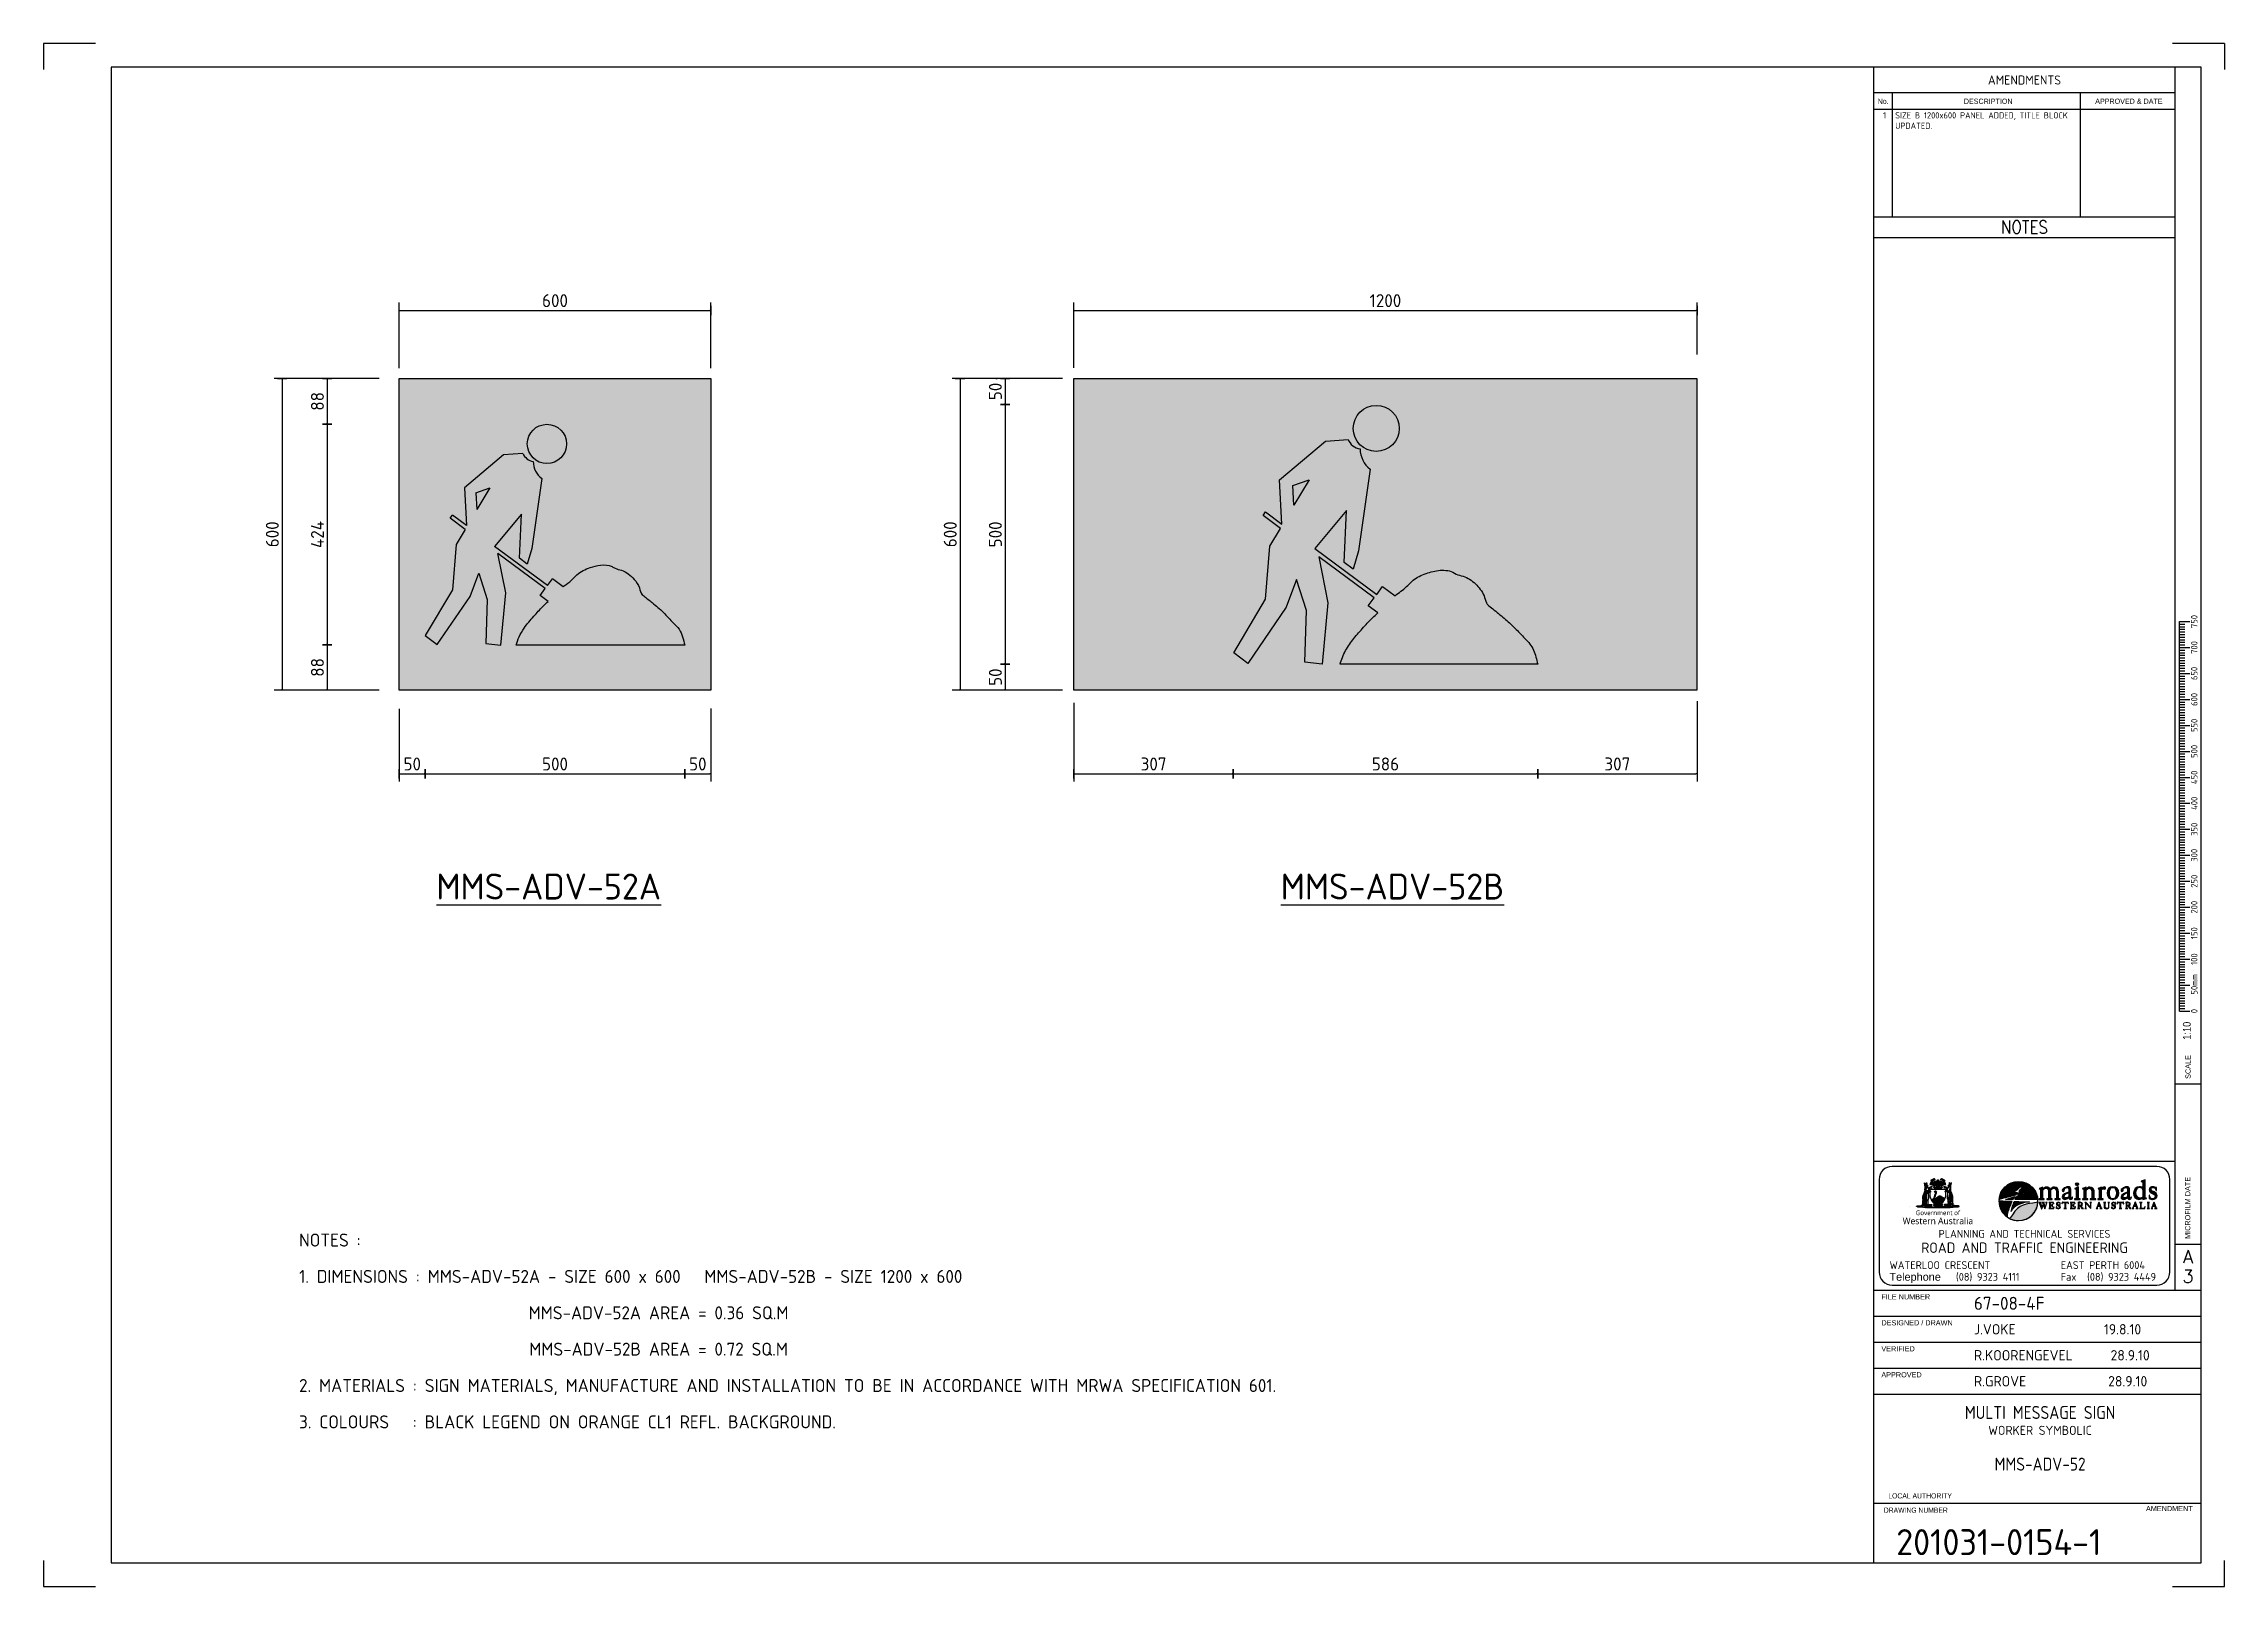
# Model space of a CAD drawing. Extents: x 0 to 420, y 0 to 297.
import ezdxf
from ezdxf.enums import TextEntityAlignment as Align

# ---------------------------------------------------------------- set-up
doc = ezdxf.new("R2010")
doc.units = 0
doc.header["$LTSCALE"] = 0.3
doc.header["$MEASUREMENT"] = 0
doc.layers.get('0').update_dxf_attribs({"linetype": 'CONTINUOUS'})
doc.layers.get('DEFPOINTS').update_dxf_attribs({"linetype": 'CONTINUOUS'})
for name, color, linetype in [('L18', 4, 'CONTINUOUS'), ('L25', 1, 'CONTINUOUS'), ('L35', 3, 'CONTINUOUS'), ('L50', 7, 'CONTINUOUS'), ('NOTES', 1, 'CONTINUOUS'), ('ORANGE', 30, 'CONTINUOUS'), ('T25', 1, 'CONTINUOUS'), ('T35', 3, 'CONTINUOUS'), ('TBLK07', 4, 'CONTINUOUS'), ('TBLK18', 4, 'CONTINUOUS'), ('TBLK25', 1, 'CONTINUOUS'), ('TBLK35', 3, 'CONTINUOUS'), ('TBLK50', 7, 'CONTINUOUS')]:
    doc.layers.add(name, color=color, linetype=linetype)
doc.styles.add('HELV', font='helvs.shx')
doc.styles.add('HELVL', font='HELVL.shx', dxfattribs={"height": 2.015})
doc.styles.add('iso', font='iso3098b.shx')
doc.styles.add('logonorm', font='trebuc.TTF', dxfattribs={"width": 1.02, "height": 0.2})
doc.styles.add('ROMAND', font='romand')
doc.dimstyles.new('SIGNSDIM', dxfattribs={"dimtxt": 2.5, "dimasz": 0.2, "dimexe": 1.5, "dimexo": 2, "dimtad": 1, "dimdec": 4, "dimlfac": 10, "dimrnd": 1, "dimdsep": 46, "dimtxsty": 'iso', "dimblk": 'SGNDIM', "dimcen": 2.5, "dimse2": 1, "dimadec": 0, "dimazin": 0, "dimtfac": 1, "dimtdec": 4, "dimtix": 1, "dimtmove": 0, "dimatfit": 3, "dimldrblk": 'SGNDIM', "dimfxl": 1, "dimtolj": 1, "dimtzin": 0, "dimarcsym": 0})

msp = doc.modelspace()

# ---------------------------------------------------------------- texts
at = {"layer": 'L18', "style": 'iso'}
msp.add_text('1', height=1.2, dxfattribs=at).set_placement((354.270165, 282.589498))
at = {"layer": 'L18', "insert": (356.60044, 283.789498), "char_height": 1.2, "width": 34.89807287, "attachment_point": 1, "style": 'iso'}
msp.add_mtext('SIZE B 1200x600 PANEL ADDED, TITLE BLOCK UPDATED.', dxfattribs=at)
at = {"layer": 'L50', "style": 'iso'}
for s, p in [('%%UMMS-ADV-52A', (97.280016, 132.230408)), ('%%UMMS-ADV-52B', (259.787119, 132.230408))]:
    msp.add_text(s, height=5, dxfattribs=at).set_placement(p, align=Align.CENTER)
at = {"layer": 'NOTES', "style": 'iso'}
for s, p in [('NOTES :', (49.200249, 65.416238)), ('1. DIMENSIONS : MMS-ADV-52A - SIZE 600 x 600   MMS-ADV-52B - SIZE 1200 x 600', (49.200249, 58.416238)), ('0.36 SQ.M', (129.200249, 51.416238)), ('0.72 SQ.M', (129.200249, 44.416238)), ('2. MATERIALS : SIGN MATERIALS, MANUFACTURE AND INSTALLATION TO BE IN ACCORDANCE WITH MRWA SPECIFICATION 601.', (49.200249, 37.416238)), ('3. COLOURS   : BLACK LEGEND ON ORANGE CL1 REFL. BACKGROUND.', (49.200249, 30.416238))]:
    msp.add_text(s, height=2.5, dxfattribs=at).set_placement(p)
for s, p in [('MMS-ADV-52A AREA = ', (129.200249, 51.416238)), ('MMS-ADV-52B AREA = ', (129.200249, 44.416238))]:
    msp.add_text(s, height=2.5, dxfattribs=at).set_placement(p, align=Align.RIGHT)

# ---------------------------------------------------------------- blocks, each defined once
blk = doc.blocks.new('SGNDIM')
for p, q in [((0, 0), (-1, 0)), ((0, 4.5), (0, -4.5))]:
    blk.add_line(p, q)
blk = doc.blocks.new('*D2')
at = {"layer": 'DEFPOINTS', "color": 0}
for p in [(66.64, 232.54), (45.93, 172.54), (66.64, 172.54)]:
    blk.add_point(p, dxfattribs=at)
at = {"layer": 'T25', "color": 0, "lineweight": -2}
for p, q in [((64.64, 232.54), (44.43, 232.54)), ((45.93, 232.34), (45.93, 172.74)), ((64.64, 172.54), (44.43, 172.54))]:
    blk.add_line(p, q, dxfattribs=at)
at = {"layer": 'T25', "color": 0, "lineweight": -2, "xscale": 0.2, "yscale": 0.2, "zscale": 0.2}
for p, rotation in [((45.93, 232.54), 90), ((45.93, 172.54), 270)]:
    blk.add_blockref('SGNDIM', p, dxfattribs=dict(at, rotation=rotation))
at = {"layer": 'T25', "color": 0, "insert": (44.05, 202.54), "char_height": 2.5, "attachment_point": 5, "rotation": 90, "style": 'iso'}
blk.add_mtext('\\A1;600', dxfattribs=at)
blk = doc.blocks.new('*D3')
at = {"layer": 'DEFPOINTS', "color": 0}
for p in [(68.49, 170.92), (73.5, 170.92), (73.5, 156.44)]:
    blk.add_point(p, dxfattribs=at)
at = {"layer": 'T25', "color": 0, "lineweight": -2}
for p, q in [((68.49, 168.92), (68.49, 154.94)), ((68.69, 156.44), (73.3, 156.44))]:
    blk.add_line(p, q, dxfattribs=at)
at = {"layer": 'T25', "color": 0, "lineweight": -2, "xscale": 0.2, "yscale": 0.2, "zscale": 0.2, "rotation": 180}
blk.add_blockref('SGNDIM', (68.49, 156.44), dxfattribs=at)
at = {"layer": 'T25', "color": 0, "lineweight": -2, "xscale": 0.2, "yscale": 0.2, "zscale": 0.2}
blk.add_blockref('SGNDIM', (73.5, 156.44), dxfattribs=at)
at = {"layer": 'T25', "color": 0, "insert": (71, 158.32), "char_height": 2.5, "attachment_point": 5, "style": 'iso'}
blk.add_mtext('\\A1;50', dxfattribs=at)
blk = doc.blocks.new('*D4')
at = {"layer": 'DEFPOINTS', "color": 0}
for p in [(73.5, 171.77), (123.48, 171.77), (123.48, 156.44)]:
    blk.add_point(p, dxfattribs=at)
at = {"layer": 'T25', "color": 0, "lineweight": -2}
blk.add_line((73.7, 156.44), (123.28, 156.44), dxfattribs=at)
at = {"layer": 'T25', "color": 0, "lineweight": -2, "xscale": 0.2, "yscale": 0.2, "zscale": 0.2, "rotation": 180}
blk.add_blockref('SGNDIM', (73.5, 156.44), dxfattribs=at)
at = {"layer": 'T25', "color": 0, "lineweight": -2, "xscale": 0.2, "yscale": 0.2, "zscale": 0.2}
blk.add_blockref('SGNDIM', (123.48, 156.44), dxfattribs=at)
at = {"layer": 'T25', "color": 0, "insert": (98.49, 158.32), "char_height": 2.5, "attachment_point": 5, "style": 'iso'}
blk.add_mtext('\\A1;500', dxfattribs=at)
blk = doc.blocks.new('*D5')
at = {"layer": 'DEFPOINTS', "color": 0}
for p in [(123.48, 171.02), (128.49, 171.02), (128.49, 156.44)]:
    blk.add_point(p, dxfattribs=at)
at = {"layer": 'T25', "color": 0, "lineweight": -2}
for p, q in [((128.49, 169.02), (128.49, 154.94)), ((123.68, 156.44), (128.29, 156.44))]:
    blk.add_line(p, q, dxfattribs=at)
at = {"layer": 'T25', "color": 0, "lineweight": -2, "xscale": 0.2, "yscale": 0.2, "zscale": 0.2, "rotation": 180}
blk.add_blockref('SGNDIM', (123.48, 156.44), dxfattribs=at)
at = {"layer": 'T25', "color": 0, "lineweight": -2, "xscale": 0.2, "yscale": 0.2, "zscale": 0.2}
blk.add_blockref('SGNDIM', (128.49, 156.44), dxfattribs=at)
at = {"layer": 'T25', "color": 0, "insert": (125.99, 158.32), "char_height": 2.5, "attachment_point": 5, "style": 'iso'}
blk.add_mtext('\\A1;50', dxfattribs=at)
blk = doc.blocks.new('*D6')
at = {"layer": 'DEFPOINTS', "color": 0}
for p in [(59.62, 232.54), (54.61, 223.72), (59.62, 223.72)]:
    blk.add_point(p, dxfattribs=at)
at = {"layer": 'T25', "color": 0, "lineweight": -2}
for p, q in [((57.62, 232.54), (53.11, 232.54)), ((54.61, 232.34), (54.61, 223.92))]:
    blk.add_line(p, q, dxfattribs=at)
at = {"layer": 'T25', "color": 0, "lineweight": -2, "xscale": 0.2, "yscale": 0.2, "zscale": 0.2}
for p, rotation in [((54.61, 232.54), 90), ((54.61, 223.72), 270)]:
    blk.add_blockref('SGNDIM', p, dxfattribs=dict(at, rotation=rotation))
at = {"layer": 'T25', "color": 0, "insert": (52.73, 228.13), "char_height": 2.5, "attachment_point": 5, "rotation": 90, "style": 'iso'}
blk.add_mtext('\\A1;88', dxfattribs=at)
blk = doc.blocks.new('*D7')
at = {"layer": 'DEFPOINTS', "color": 0}
for p in [(92.81, 223.72), (54.61, 181.28), (92.81, 181.28)]:
    blk.add_point(p, dxfattribs=at)
at = {"layer": 'T25', "color": 0, "lineweight": -2}
blk.add_line((54.61, 223.52), (54.61, 181.48), dxfattribs=at)
at = {"layer": 'T25', "color": 0, "lineweight": -2, "xscale": 0.2, "yscale": 0.2, "zscale": 0.2}
for p, rotation in [((54.61, 223.72), 90), ((54.61, 181.28), 270)]:
    blk.add_blockref('SGNDIM', p, dxfattribs=dict(at, rotation=rotation))
at = {"layer": 'T25', "color": 0, "insert": (52.73, 202.5), "char_height": 2.5, "attachment_point": 5, "rotation": 90, "style": 'iso'}
blk.add_mtext('\\A1;424', dxfattribs=at)
blk = doc.blocks.new('*D8')
at = {"layer": 'DEFPOINTS', "color": 0}
for p in [(62.62, 181.28), (54.61, 172.54), (62.62, 172.54)]:
    blk.add_point(p, dxfattribs=at)
at = {"layer": 'T25', "color": 0, "lineweight": -2}
for p, q in [((54.61, 181.08), (54.61, 172.74)), ((60.62, 172.54), (53.11, 172.54))]:
    blk.add_line(p, q, dxfattribs=at)
at = {"layer": 'T25', "color": 0, "lineweight": -2, "xscale": 0.2, "yscale": 0.2, "zscale": 0.2}
for p, rotation in [((54.61, 181.28), 90), ((54.61, 172.54), 270)]:
    blk.add_blockref('SGNDIM', p, dxfattribs=dict(at, rotation=rotation))
at = {"layer": 'T25', "color": 0, "insert": (52.73, 176.91), "char_height": 2.5, "attachment_point": 5, "rotation": 90, "style": 'iso'}
blk.add_mtext('\\A1;88', dxfattribs=at)
blk = doc.blocks.new('*D9')
at = {"layer": 'DEFPOINTS', "color": 0}
for p in [(128.49, 245.65), (68.49, 232.54), (128.49, 232.54)]:
    blk.add_point(p, dxfattribs=at)
at = {"layer": 'T25', "color": 0, "lineweight": -2}
for p, q in [((68.49, 234.54), (68.49, 247.15)), ((68.69, 245.65), (128.29, 245.65)), ((128.49, 234.54), (128.49, 247.15))]:
    blk.add_line(p, q, dxfattribs=at)
at = {"layer": 'T25', "color": 0, "lineweight": -2, "xscale": 0.2, "yscale": 0.2, "zscale": 0.2, "rotation": 180}
blk.add_blockref('SGNDIM', (68.49, 245.65), dxfattribs=at)
at = {"layer": 'T25', "color": 0, "lineweight": -2, "xscale": 0.2, "yscale": 0.2, "zscale": 0.2}
blk.add_blockref('SGNDIM', (128.49, 245.65), dxfattribs=at)
at = {"layer": 'T25', "color": 0, "insert": (98.49, 247.52), "char_height": 2.5, "attachment_point": 5, "style": 'iso'}
blk.add_mtext('\\A1;600', dxfattribs=at)
blk = doc.blocks.new('sca10_3')
at = {"layer": 'L18'}
for p, q in [((-4.14, 89), (-2.14, 89)), ((-4.14, 14), (-4.14, 89)), ((-4.14, 88.5), (-3.14, 88.5)), ((-4.14, 88), (-3.14, 88)), ((-4.14, 87.5), (-3.14, 87.5)), ((-4.14, 87), (-3.14, 87)), ((-4.14, 86.5), (-3.14, 86.5)), ((-4.14, 86), (-3.14, 86)), ((-4.14, 85.5), (-3.14, 85.5)), ((-4.14, 85), (-3.14, 85)), ((-4.14, 84.5), (-3.14, 84.5)), ((-4.14, 84), (-2.14, 84)), ((-4.14, 83.5), (-3.14, 83.5)), ((-4.14, 83), (-3.14, 83)), ((-4.14, 82.5), (-3.14, 82.5)), ((-4.14, 82), (-3.14, 82)), ((-4.14, 81.5), (-3.14, 81.5)), ((-4.14, 81), (-3.14, 81)), ((-4.14, 80.5), (-3.14, 80.5)), ((-4.14, 80), (-3.14, 80)), ((-4.14, 79.5), (-3.14, 79.5)), ((-4.14, 79), (-2.14, 79)), ((-4.14, 78.5), (-3.14, 78.5)), ((-4.14, 78), (-3.14, 78)), ((-4.14, 77.5), (-3.14, 77.5)), ((-4.14, 77), (-3.14, 77)), ((-4.14, 76.5), (-3.14, 76.5)), ((-4.14, 76), (-3.14, 76)), ((-4.14, 75.5), (-3.14, 75.5)), ((-4.14, 75), (-3.14, 75)), ((-4.14, 74.5), (-3.14, 74.5)), ((-4.14, 74), (-2.14, 74)), ((-4.14, 73.5), (-3.14, 73.5)), ((-4.14, 73), (-3.14, 73)), ((-4.14, 72.5), (-3.14, 72.5)), ((-4.14, 72), (-3.14, 72)), ((-4.14, 71.5), (-3.14, 71.5)), ((-4.14, 71), (-3.14, 71)), ((-4.14, 70.5), (-3.14, 70.5)), ((-4.14, 70), (-3.14, 70)), ((-4.14, 69.5), (-3.14, 69.5)), ((-4.14, 69), (-2.14, 69)), ((-4.14, 68.5), (-3.14, 68.5)), ((-4.14, 68), (-3.14, 68)), ((-4.14, 67.5), (-3.14, 67.5)), ((-4.14, 67), (-3.14, 67)), ((-4.14, 66.5), (-3.14, 66.5)), ((-4.14, 66), (-3.14, 66)), ((-4.14, 65.5), (-3.14, 65.5)), ((-4.14, 65), (-3.14, 65)), ((-4.14, 64.5), (-3.14, 64.5)), ((-4.14, 64), (-2.14, 64)), ((-4.14, 63.5), (-3.14, 63.5)), ((-4.14, 63), (-3.14, 63)), ((-4.14, 62.5), (-3.14, 62.5)), ((-4.14, 62), (-3.14, 62)), ((-4.14, 61.5), (-3.14, 61.5)), ((-4.14, 61), (-3.14, 61)), ((-4.14, 60.5), (-3.14, 60.5)), ((-4.14, 60), (-3.14, 60)), ((-4.14, 59.5), (-3.14, 59.5)), ((-4.14, 59), (-2.14, 59)), ((-4.14, 58.5), (-3.14, 58.5)), ((-4.14, 58), (-3.14, 58)), ((-4.14, 57.5), (-3.14, 57.5)), ((-4.14, 57), (-3.14, 57)), ((-4.14, 56.5), (-3.14, 56.5)), ((-4.14, 56), (-3.14, 56)), ((-4.14, 55.5), (-3.14, 55.5)), ((-4.14, 55), (-3.14, 55)), ((-4.14, 54.5), (-3.14, 54.5)), ((-4.14, 54), (-2.14, 54)), ((-4.14, 53.5), (-3.14, 53.5)), ((-4.14, 53), (-3.14, 53)), ((-4.14, 52.5), (-3.14, 52.5)), ((-4.14, 52), (-3.14, 52)), ((-4.14, 51.5), (-3.14, 51.5)), ((-4.14, 51), (-3.14, 51)), ((-4.14, 50.5), (-3.14, 50.5)), ((-4.14, 50), (-3.14, 50)), ((-4.14, 49.5), (-3.14, 49.5)), ((-4.14, 49), (-2.14, 49)), ((-4.14, 48.5), (-3.14, 48.5)), ((-4.14, 48), (-3.14, 48)), ((-4.14, 47.5), (-3.14, 47.5)), ((-4.14, 47), (-3.14, 47)), ((-4.14, 46.5), (-3.14, 46.5)), ((-4.14, 46), (-3.14, 46)), ((-4.14, 45.5), (-3.14, 45.5)), ((-4.14, 45), (-3.14, 45)), ((-4.14, 44.5), (-3.14, 44.5)), ((-4.14, 44), (-2.14, 44)), ((-4.14, 43.5), (-3.14, 43.5)), ((-4.14, 43), (-3.14, 43)), ((-4.14, 42.5), (-3.14, 42.5)), ((-4.14, 42), (-3.14, 42)), ((-4.14, 41.5), (-3.14, 41.5)), ((-4.14, 41), (-3.14, 41)), ((-4.14, 40.5), (-3.14, 40.5)), ((-4.14, 40), (-3.14, 40)), ((-4.14, 39.5), (-3.14, 39.5)), ((-4.14, 39), (-2.14, 39)), ((-4.14, 38.5), (-3.14, 38.5)), ((-4.14, 38), (-3.14, 38)), ((-4.14, 37.5), (-3.14, 37.5)), ((-4.14, 37), (-3.14, 37)), ((-4.14, 36.5), (-3.14, 36.5)), ((-4.14, 36), (-3.14, 36)), ((-4.14, 35.5), (-3.14, 35.5)), ((-4.14, 35), (-3.14, 35)), ((-4.14, 34.5), (-3.14, 34.5)), ((-4.14, 34), (-2.14, 34)), ((-4.14, 33.5), (-3.14, 33.5)), ((-4.14, 33), (-3.14, 33)), ((-4.14, 32.5), (-3.14, 32.5)), ((-4.14, 32), (-3.14, 32)), ((-4.14, 31.5), (-3.14, 31.5)), ((-4.14, 31), (-3.14, 31)), ((-4.14, 30.5), (-3.14, 30.5)), ((-4.14, 30), (-3.14, 30)), ((-4.14, 29.5), (-3.14, 29.5)), ((-4.14, 29), (-2.14, 29)), ((-4.14, 28.5), (-3.14, 28.5)), ((-4.14, 28), (-3.14, 28)), ((-4.14, 27.5), (-3.14, 27.5)), ((-4.14, 27), (-3.14, 27)), ((-4.14, 26.5), (-3.14, 26.5)), ((-4.14, 26), (-3.14, 26)), ((-4.14, 25.5), (-3.14, 25.5)), ((-4.14, 25), (-3.14, 25)), ((-4.14, 24.5), (-3.14, 24.5)), ((-4.14, 24), (-2.14, 24)), ((-4.14, 23.5), (-3.14, 23.5)), ((-4.14, 23), (-3.14, 23)), ((-4.14, 22.5), (-3.14, 22.5)), ((-4.14, 22), (-3.14, 22)), ((-4.14, 21.5), (-3.14, 21.5)), ((-4.14, 21), (-3.14, 21)), ((-4.14, 20.5), (-3.14, 20.5)), ((-4.14, 20), (-3.14, 20)), ((-4.14, 19.5), (-3.14, 19.5)), ((-4.14, 19), (-2.14, 19)), ((-4.14, 18.5), (-3.14, 18.5)), ((-4.14, 18), (-3.14, 18)), ((-4.14, 17.5), (-3.14, 17.5)), ((-4.14, 17), (-3.14, 17)), ((-4.14, 16.5), (-3.14, 16.5)), ((-4.14, 16), (-3.14, 16)), ((-4.14, 15.5), (-3.14, 15.5)), ((-4.14, 15), (-3.14, 15)), ((-4.14, 14.5), (-3.14, 14.5)), ((-4.14, 14), (-2.14, 14))]:
    blk.add_line(p, q, dxfattribs=at)
at = {"layer": 'L18', "style": 'iso'}
for s, p in [('750', (-0.68, 89)), ('700', (-0.68, 84)), ('650', (-0.68, 79)), ('600', (-0.68, 74)), ('550', (-0.68, 69)), ('500', (-0.68, 64)), ('450', (-0.68, 59)), ('400', (-0.68, 54)), ('350', (-0.68, 49)), ('300', (-0.68, 44)), ('250', (-0.68, 39)), ('200', (-0.68, 34)), ('150', (-0.68, 29)), ('100', (-0.68, 24)), ('0', (-0.68, 14))]:
    blk.add_text(s, height=1.25, rotation=90, dxfattribs=at).set_placement(p, align=Align.CENTER)
blk.add_text('50mm', height=1.25, rotation=90, dxfattribs=at).set_placement((-0.67, 17.18))
at = {"layer": 'L18', "style": 'HELV', "width": 0.85}
blk.add_text('1:10', height=1.5, rotation=90, dxfattribs=at).set_placement((-1.99, 11.95), align=Align.RIGHT)
blk = doc.blocks.new('A3BBLK')
at = {"layer": 'TBLK25'}
for p, q in [((10, 297), (0, 297)), ((0, 297), (0, 292)), ((420, 297), (410, 297)), ((420, 297), (420, 292)), ((0, 5), (0, 0)), ((420, 0), (420, 5)), ((0, 0), (10, 0)), ((410, 0), (420, 0))]:
    blk.add_line(p, q, dxfattribs=at)
at = {"layer": 'TBLK50'}
for p, q in [((415.5, 292.5), (13, 292.5)), ((13, 292.5), (13, 4.5)), ((352.5, 4.5), (352.5, 292.5)), ((415.5, 4.5), (415.5, 292.5)), ((13, 4.5), (415.5, 4.5))]:
    blk.add_line(p, q, dxfattribs=at)
blk = doc.blocks.new('MR logo')
at = {"layer": 'TBLK18'}
h = blk.add_hatch(color=256, dxfattribs=at)
edge = h.paths.add_edge_path()
edge.add_spline(control_points=[(0, -6.23), (-0.73, -5.99), (-1.5, -5.86), (-2.31, -5.86), (-2.31, -5.86), (-6.25, -5.86), (-9.48, -8.89), (-9.79, -12.74), (-9.79, -12.74), (-9.75, -12.71), (-9.7, -12.69), (-9.65, -12.67), (-9.65, -12.67), (-9.26, -12.56), (-5.85, -11.67), (-3.32, -11.01), (-3.32, -11.01), (-3.32, -11.01), (-3.32, -11.01), (-3.32, -11.01), (-3.32, -11.01), (-3.32, -11.01), (-3.31, -11.01), (-3.31, -11.01), (-3.31, -11.01), (-3.13, -10.71), (-2.94, -10.4), (-2.74, -10.09), (-2.74, -10.09), (-2.74, -10.09), (-2.74, -10.09), (-2.74, -10.09), (-2.74, -10.09), (-2.74, -10.09), (-2.74, -10.08), (-2.74, -10.08), (-2.74, -10.08), (-3.11, -10.04), (-3.47, -9.99), (-3.74, -9.94), (-3.74, -9.94), (-4.49, -9.8), (-1.74, -8.48), (-0.5, -6.89), (-0.5, -6.89), (-0.33, -6.7), (-0.26, -6.56), (0, -6.23)], knot_values=[0, 0, 0, 0, 0.083333, 0.083333, 0.083333, 0.083333, 0.166667, 0.166667, 0.166667, 0.166667, 0.25, 0.25, 0.25, 0.25, 0.333333, 0.333333, 0.333333, 0.333333, 0.416667, 0.416667, 0.416667, 0.416667, 0.5, 0.5, 0.5, 0.5, 0.583333, 0.583333, 0.583333, 0.583333, 0.666667, 0.666667, 0.666667, 0.666667, 0.75, 0.75, 0.75, 0.75, 0.833333, 0.833333, 0.833333, 0.833333, 0.916667, 0.916667, 0.916667, 0.916667, 1, 1, 1, 1], degree=3, periodic=0)
h = blk.add_hatch(color=256, dxfattribs=at)
edge = h.paths.add_edge_path()
edge.add_spline(control_points=[(5.17, -12.87), (4.97, -9.81), (2.93, -7.24), (0.15, -6.27), (0.15, -6.27), (-0.72, -7.58), (-1.46, -8.75), (-2.1, -9.85), (-2.1, -9.85), (-2.1, -9.85), (-2.1, -9.85), (-2.1, -9.85), (-2.1, -9.85), (-2.1, -9.85), (-2.1, -9.85), (-2.1, -9.85), (-2.1, -9.85), (-1.46, -9.9), (-0.73, -9.97), (-0.29, -10.01), (-0.29, -10.01), (0.34, -10.07), (0.72, -10.24), (0, -10.47), (0, -10.47), (-0.6, -10.65), (-1.74, -11.01), (-2.95, -11.38), (-2.95, -11.38), (-2.93, -11.35), (-3.39, -12.25), (-3.62, -12.76), (-3.62, -12.76), (-3.62, -12.76), (-3.32, -12.76), (-3.32, -12.76), (-3.32, -12.76), (-3.32, -12.76), (-3.32, -12.76), (-3.32, -12.76), (-3.32, -12.76), (-0.78, -12.75), (1.84, -12.74), (4.53, -12.74), (4.53, -12.74), (4.81, -12.74), (5.03, -12.79), (5.17, -12.87)], knot_values=[0, 0, 0, 0, 0.083333, 0.083333, 0.083333, 0.083333, 0.166667, 0.166667, 0.166667, 0.166667, 0.25, 0.25, 0.25, 0.25, 0.333333, 0.333333, 0.333333, 0.333333, 0.416667, 0.416667, 0.416667, 0.416667, 0.5, 0.5, 0.5, 0.5, 0.583333, 0.583333, 0.583333, 0.583333, 0.666667, 0.666667, 0.666667, 0.666667, 0.75, 0.75, 0.75, 0.75, 0.833333, 0.833333, 0.833333, 0.833333, 0.916667, 0.916667, 0.916667, 0.916667, 1, 1, 1, 1], degree=3, periodic=0)
h = blk.add_hatch(color=256, dxfattribs=at)
edge = h.paths.add_edge_path()
edge.add_spline(control_points=[(5.62, -12.7), (5.62, -12.7), (5.62, -12.5), (5.62, -12.5), (5.62, -12.5), (6.08, -12.47), (6.22, -12.47), (6.22, -11.91), (6.22, -11.91), (6.22, -11.91), (6.22, -9.16), (6.22, -9.16), (6.22, -9.16), (6.22, -8.8), (6, -8.68), (5.69, -8.54), (5.69, -8.54), (5.69, -8.54), (5.69, -8.45), (5.69, -8.45), (5.69, -8.45), (6.19, -8.36), (6.6, -8.12), (7.04, -7.95), (7.04, -7.95), (7.04, -7.95), (7.04, -8.82), (7.04, -8.82), (7.04, -8.82), (7.51, -8.3), (7.89, -7.95), (8.62, -7.95), (8.62, -7.95), (9.26, -7.95), (9.71, -8.33), (9.98, -8.89), (9.98, -8.89), (10.4, -8.4), (10.87, -7.95), (11.54, -7.95), (11.54, -7.95), (12.51, -7.95), (13.11, -8.91), (13.11, -9.67), (13.11, -9.67), (13.11, -9.67), (13.11, -11.91), (13.11, -11.91), (13.11, -11.91), (13.09, -12.47), (13.14, -12.47), (13.75, -12.5), (13.75, -12.5), (13.75, -12.5), (13.75, -12.7), (13.75, -12.7), (13.75, -12.7), (13.75, -12.7), (11.66, -12.7), (11.66, -12.7), (11.66, -12.7), (11.66, -12.7), (11.66, -12.5), (11.66, -12.5), (11.66, -12.5), (12.19, -12.47), (12.27, -12.47), (12.27, -11.91), (12.27, -11.91), (12.27, -11.91), (12.27, -9.63), (12.27, -9.63), (12.27, -9.63), (12.27, -8.91), (11.91, -8.42), (11.16, -8.42), (11.16, -8.42), (10.68, -8.42), (10.09, -8.86), (10.09, -9.36), (10.09, -9.36), (10.09, -9.36), (10.09, -11.91), (10.09, -11.91), (10.09, -11.91), (10.09, -12.47), (10.29, -12.47), (10.68, -12.5), (10.68, -12.5), (10.68, -12.5), (10.68, -12.7), (10.68, -12.7), (10.68, -12.7), (10.68, -12.7), (8.64, -12.7), (8.64, -12.7), (8.64, -12.7), (8.64, -12.7), (8.64, -12.5), (8.64, -12.5), (8.64, -12.5), (9.2, -12.47), (9.24, -12.45), (9.24, -11.89), (9.24, -11.89), (9.24, -11.89), (9.24, -9.57), (9.24, -9.57), (9.24, -9.57), (9.24, -8.88), (9, -8.42), (8.22, -8.42), (8.22, -8.42), (7.46, -8.42), (7.07, -9.06), (7.07, -9.26), (7.07, -9.26), (7.07, -9.26), (7.07, -11.91), (7.07, -11.91), (7.07, -11.91), (7.07, -12.47), (7.27, -12.47), (7.63, -12.5), (7.63, -12.5), (7.63, -12.5), (7.63, -12.7), (7.63, -12.7), (7.63, -12.7), (7.63, -12.7), (5.62, -12.7), (5.62, -12.7)], knot_values=[0, 0, 0, 0, 0.030303, 0.030303, 0.030303, 0.030303, 0.060606, 0.060606, 0.060606, 0.060606, 0.090909, 0.090909, 0.090909, 0.090909, 0.121212, 0.121212, 0.121212, 0.121212, 0.151515, 0.151515, 0.151515, 0.151515, 0.181818, 0.181818, 0.181818, 0.181818, 0.212121, 0.212121, 0.212121, 0.212121, 0.242424, 0.242424, 0.242424, 0.242424, 0.272727, 0.272727, 0.272727, 0.272727, 0.30303, 0.30303, 0.30303, 0.30303, 0.333333, 0.333333, 0.333333, 0.333333, 0.363636, 0.363636, 0.363636, 0.363636, 0.393939, 0.393939, 0.393939, 0.393939, 0.424242, 0.424242, 0.424242, 0.424242, 0.454545, 0.454545, 0.454545, 0.454545, 0.484848, 0.484848, 0.484848, 0.484848, 0.515152, 0.515152, 0.515152, 0.515152, 0.545455, 0.545455, 0.545455, 0.545455, 0.575758, 0.575758, 0.575758, 0.575758, 0.606061, 0.606061, 0.606061, 0.606061, 0.636364, 0.636364, 0.636364, 0.636364, 0.666667, 0.666667, 0.666667, 0.666667, 0.69697, 0.69697, 0.69697, 0.69697, 0.727273, 0.727273, 0.727273, 0.727273, 0.757576, 0.757576, 0.757576, 0.757576, 0.787879, 0.787879, 0.787879, 0.787879, 0.818182, 0.818182, 0.818182, 0.818182, 0.848485, 0.848485, 0.848485, 0.848485, 0.878788, 0.878788, 0.878788, 0.878788, 0.909091, 0.909091, 0.909091, 0.909091, 0.939394, 0.939394, 0.939394, 0.939394, 0.969697, 0.969697, 0.969697, 0.969697, 1, 1, 1, 1], degree=3, periodic=0)
h = blk.add_hatch(color=256, dxfattribs=at)
edge = h.paths.add_edge_path()
edge.add_spline(control_points=[(17.02, -8.7), (17.02, -8.27), (16.75, -8.14), (16.35, -8.14), (16.35, -8.14), (15.97, -8.14), (15.41, -8.38), (15.41, -8.66), (15.41, -8.66), (15.41, -8.72), (15.42, -8.79), (15.42, -8.89), (15.42, -8.89), (15.42, -9.3), (15.33, -9.59), (14.87, -9.59), (14.87, -9.59), (14.68, -9.59), (14.55, -9.4), (14.55, -9.23), (14.55, -9.23), (14.55, -8.99), (14.71, -8.77), (14.93, -8.57), (14.93, -8.57), (15.42, -8.16), (16.19, -7.83), (16.82, -7.83), (16.82, -7.83), (17.48, -7.83), (17.83, -8.23), (17.83, -8.87), (17.83, -8.87), (17.83, -8.87), (17.83, -11.74), (17.83, -11.74), (17.83, -11.74), (17.83, -11.92), (17.83, -12.25), (18.07, -12.25), (18.07, -12.25), (18.25, -12.25), (18.34, -12.02), (18.37, -11.89), (18.37, -11.89), (18.37, -11.89), (18.55, -11.89), (18.55, -11.89), (18.55, -11.89), (18.49, -12.4), (18.28, -12.7), (17.76, -12.7), (17.76, -12.7), (17.37, -12.7), (17.03, -12.33), (17.02, -11.96), (17.02, -11.96), (16.52, -12.33), (16.18, -12.7), (15.51, -12.7), (15.51, -12.7), (15.02, -12.7), (14.56, -12.3), (14.56, -11.79), (14.56, -11.79), (14.56, -10.61), (16.15, -10.24), (17.02, -9.87), (17.02, -9.87), (17.02, -9.87), (17.02, -8.7), (17.02, -8.7)], knot_values=[0, 0, 0, 0, 0.055556, 0.055556, 0.055556, 0.055556, 0.111111, 0.111111, 0.111111, 0.111111, 0.166667, 0.166667, 0.166667, 0.166667, 0.222222, 0.222222, 0.222222, 0.222222, 0.277778, 0.277778, 0.277778, 0.277778, 0.333333, 0.333333, 0.333333, 0.333333, 0.388889, 0.388889, 0.388889, 0.388889, 0.444444, 0.444444, 0.444444, 0.444444, 0.5, 0.5, 0.5, 0.5, 0.555556, 0.555556, 0.555556, 0.555556, 0.611111, 0.611111, 0.611111, 0.611111, 0.666667, 0.666667, 0.666667, 0.666667, 0.722222, 0.722222, 0.722222, 0.722222, 0.777778, 0.777778, 0.777778, 0.777778, 0.833333, 0.833333, 0.833333, 0.833333, 0.888889, 0.888889, 0.888889, 0.888889, 0.944444, 0.944444, 0.944444, 0.944444, 1, 1, 1, 1], degree=3, periodic=0)
edge = h.paths.add_edge_path(flags=16)
edge.add_spline(control_points=[(17.02, -10.11), (16.53, -10.32), (15.29, -10.67), (15.29, -11.34), (15.29, -11.34), (15.29, -11.78), (15.61, -12.14), (16.06, -12.14), (16.06, -12.14), (16.47, -12.14), (16.7, -11.96), (17.02, -11.72), (17.02, -11.72), (17.02, -11.72), (17.02, -10.11), (17.02, -10.11)], knot_values=[0, 0, 0, 0, 0.25, 0.25, 0.25, 0.25, 0.5, 0.5, 0.5, 0.5, 0.75, 0.75, 0.75, 0.75, 1, 1, 1, 1], degree=3, periodic=0)
h = blk.add_hatch(color=256, dxfattribs=at)
edge = h.paths.add_edge_path()
edge.add_spline(control_points=[(19.33, -12.7), (19.33, -12.7), (19.33, -12.5), (19.33, -12.5), (19.33, -12.5), (19.81, -12.47), (19.95, -12.47), (19.95, -11.91), (19.95, -11.91), (19.95, -11.91), (19.95, -9.33), (19.95, -9.33), (19.95, -9.33), (19.95, -9.11), (19.95, -8.8), (19.76, -8.68), (19.76, -8.68), (19.62, -8.6), (19.53, -8.59), (19.37, -8.57), (19.37, -8.57), (19.37, -8.57), (19.37, -8.47), (19.37, -8.47), (19.37, -8.47), (19.83, -8.27), (20.32, -8.08), (20.8, -7.89), (20.8, -7.89), (20.8, -7.89), (20.8, -11.91), (20.8, -11.91), (20.8, -11.91), (20.8, -12.47), (20.94, -12.47), (21.39, -12.5), (21.39, -12.5), (21.39, -12.5), (21.39, -12.7), (21.39, -12.7), (21.39, -12.7), (21.39, -12.7), (19.33, -12.7), (19.33, -12.7)], knot_values=[0, 0, 0, 0, 0.090909, 0.090909, 0.090909, 0.090909, 0.181818, 0.181818, 0.181818, 0.181818, 0.272727, 0.272727, 0.272727, 0.272727, 0.363636, 0.363636, 0.363636, 0.363636, 0.454545, 0.454545, 0.454545, 0.454545, 0.545455, 0.545455, 0.545455, 0.545455, 0.636364, 0.636364, 0.636364, 0.636364, 0.727273, 0.727273, 0.727273, 0.727273, 0.818182, 0.818182, 0.818182, 0.818182, 0.909091, 0.909091, 0.909091, 0.909091, 1, 1, 1, 1], degree=3, periodic=0)
h = blk.add_hatch(color=256, dxfattribs=at)
edge = h.paths.add_edge_path()
edge.add_spline(control_points=[(19.69, -6.85), (19.69, -7.16), (19.95, -7.42), (20.26, -7.42), (20.26, -7.42), (20.58, -7.42), (20.83, -7.16), (20.83, -6.85), (20.83, -6.85), (20.83, -6.53), (20.58, -6.28), (20.26, -6.28), (20.26, -6.28), (19.95, -6.28), (19.69, -6.53), (19.69, -6.85)], knot_values=[0, 0, 0, 0, 0.25, 0.25, 0.25, 0.25, 0.5, 0.5, 0.5, 0.5, 0.75, 0.75, 0.75, 0.75, 1, 1, 1, 1], degree=3, periodic=0)
h = blk.add_hatch(color=256, dxfattribs=at)
edge = h.paths.add_edge_path()
edge.add_spline(control_points=[(22.29, -12.7), (22.29, -12.7), (22.29, -12.5), (22.29, -12.5), (22.29, -12.5), (22.77, -12.47), (22.91, -12.47), (22.91, -11.91), (22.91, -11.91), (22.91, -11.91), (22.91, -9.24), (22.91, -9.24), (22.91, -9.24), (22.91, -8.84), (22.76, -8.68), (22.39, -8.57), (22.39, -8.57), (22.39, -8.57), (22.39, -8.45), (22.39, -8.45), (22.39, -8.45), (22.87, -8.31), (23.3, -8.12), (23.76, -7.95), (23.76, -7.95), (23.76, -7.95), (23.76, -8.77), (23.76, -8.77), (23.76, -8.77), (24.2, -8.31), (24.54, -7.95), (25.22, -7.95), (25.22, -7.95), (25.99, -7.95), (26.78, -8.56), (26.78, -9.36), (26.78, -9.36), (26.78, -9.36), (26.78, -11.91), (26.78, -11.91), (26.78, -11.91), (26.78, -12.47), (27.07, -12.47), (27.44, -12.5), (27.44, -12.5), (27.44, -12.5), (27.44, -12.7), (27.44, -12.7), (27.44, -12.7), (27.44, -12.7), (25.31, -12.7), (25.31, -12.7), (25.31, -12.7), (25.31, -12.7), (25.31, -12.5), (25.31, -12.5), (25.31, -12.5), (25.8, -12.47), (25.93, -12.47), (25.93, -11.91), (25.93, -11.91), (25.93, -11.91), (25.93, -9.55), (25.93, -9.55), (25.93, -9.55), (25.93, -8.87), (25.56, -8.42), (24.87, -8.42), (24.87, -8.42), (24.4, -8.42), (23.76, -8.87), (23.76, -9.36), (23.76, -9.36), (23.76, -9.36), (23.76, -11.91), (23.76, -11.91), (23.76, -11.91), (23.76, -12.47), (23.9, -12.47), (24.36, -12.5), (24.36, -12.5), (24.36, -12.5), (24.36, -12.7), (24.36, -12.7), (24.36, -12.7), (24.36, -12.7), (22.29, -12.7), (22.29, -12.7)], knot_values=[0, 0, 0, 0, 0.045455, 0.045455, 0.045455, 0.045455, 0.090909, 0.090909, 0.090909, 0.090909, 0.136364, 0.136364, 0.136364, 0.136364, 0.181818, 0.181818, 0.181818, 0.181818, 0.227273, 0.227273, 0.227273, 0.227273, 0.272727, 0.272727, 0.272727, 0.272727, 0.318182, 0.318182, 0.318182, 0.318182, 0.363636, 0.363636, 0.363636, 0.363636, 0.409091, 0.409091, 0.409091, 0.409091, 0.454545, 0.454545, 0.454545, 0.454545, 0.5, 0.5, 0.5, 0.5, 0.545455, 0.545455, 0.545455, 0.545455, 0.590909, 0.590909, 0.590909, 0.590909, 0.636364, 0.636364, 0.636364, 0.636364, 0.681818, 0.681818, 0.681818, 0.681818, 0.727273, 0.727273, 0.727273, 0.727273, 0.772727, 0.772727, 0.772727, 0.772727, 0.818182, 0.818182, 0.818182, 0.818182, 0.863636, 0.863636, 0.863636, 0.863636, 0.909091, 0.909091, 0.909091, 0.909091, 0.954545, 0.954545, 0.954545, 0.954545, 1, 1, 1, 1], degree=3, periodic=0)
h = blk.add_hatch(color=256, dxfattribs=at)
edge = h.paths.add_edge_path()
edge.add_spline(control_points=[(28.2, -12.7), (28.2, -12.7), (28.2, -12.5), (28.2, -12.5), (28.2, -12.5), (28.67, -12.47), (28.81, -12.47), (28.81, -11.91), (28.81, -11.91), (28.81, -11.91), (28.81, -9.19), (28.81, -9.19), (28.81, -9.19), (28.81, -8.77), (28.69, -8.75), (28.32, -8.57), (28.32, -8.57), (28.32, -8.57), (28.32, -8.47), (28.32, -8.47), (28.32, -8.47), (28.76, -8.31), (29.19, -8.09), (29.63, -7.92), (29.63, -7.92), (29.63, -7.92), (29.63, -8.69), (29.63, -8.69), (29.63, -8.69), (29.9, -8.38), (30.24, -7.87), (30.71, -7.87), (30.71, -7.87), (31.02, -7.87), (31.27, -8.04), (31.27, -8.36), (31.27, -8.36), (31.27, -8.6), (31.09, -8.77), (30.87, -8.77), (30.87, -8.77), (30.7, -8.77), (30.51, -8.59), (30.24, -8.59), (30.24, -8.59), (30.05, -8.59), (29.66, -8.89), (29.66, -9.06), (29.66, -9.06), (29.66, -9.06), (29.66, -11.91), (29.66, -11.91), (29.66, -11.91), (29.66, -12.47), (29.8, -12.47), (30.34, -12.5), (30.34, -12.5), (30.34, -12.5), (30.34, -12.7), (30.34, -12.7), (30.34, -12.7), (30.34, -12.7), (28.2, -12.7), (28.2, -12.7)], knot_values=[0, 0, 0, 0, 0.0625, 0.0625, 0.0625, 0.0625, 0.125, 0.125, 0.125, 0.125, 0.1875, 0.1875, 0.1875, 0.1875, 0.25, 0.25, 0.25, 0.25, 0.3125, 0.3125, 0.3125, 0.3125, 0.375, 0.375, 0.375, 0.375, 0.4375, 0.4375, 0.4375, 0.4375, 0.5, 0.5, 0.5, 0.5, 0.5625, 0.5625, 0.5625, 0.5625, 0.625, 0.625, 0.625, 0.625, 0.6875, 0.6875, 0.6875, 0.6875, 0.75, 0.75, 0.75, 0.75, 0.8125, 0.8125, 0.8125, 0.8125, 0.875, 0.875, 0.875, 0.875, 0.9375, 0.9375, 0.9375, 0.9375, 1, 1, 1, 1], degree=3, periodic=0)
h = blk.add_hatch(color=256, dxfattribs=at)
edge = h.paths.add_edge_path(flags=16)
edge.add_spline(control_points=[(34.06, -8.04), (33.07, -8.04), (32.7, -9.17), (32.7, -10.26), (32.7, -10.26), (32.7, -11.36), (33.07, -12.5), (34.06, -12.5), (34.06, -12.5), (35.06, -12.5), (35.42, -11.36), (35.42, -10.26), (35.42, -10.26), (35.42, -9.17), (35.06, -8.04), (34.06, -8.04)], knot_values=[0, 0, 0, 0, 0.25, 0.25, 0.25, 0.25, 0.5, 0.5, 0.5, 0.5, 0.75, 0.75, 0.75, 0.75, 1, 1, 1, 1], degree=3, periodic=0)
edge = h.paths.add_edge_path()
edge.add_spline(control_points=[(34.06, -12.7), (32.69, -12.7), (31.79, -11.62), (31.79, -10.26), (31.79, -10.26), (31.79, -8.91), (32.69, -7.83), (34.06, -7.83), (34.06, -7.83), (35.43, -7.83), (36.34, -8.91), (36.34, -10.26), (36.34, -10.26), (36.34, -11.62), (35.43, -12.7), (34.06, -12.7)], knot_values=[0, 0, 0, 0, 0.25, 0.25, 0.25, 0.25, 0.5, 0.5, 0.5, 0.5, 0.75, 0.75, 0.75, 0.75, 1, 1, 1, 1], degree=3, periodic=0)
h = blk.add_hatch(color=256, dxfattribs=at)
edge = h.paths.add_edge_path(flags=16)
edge.add_spline(control_points=[(39.64, -10.11), (39.17, -10.32), (37.92, -10.67), (37.92, -11.34), (37.92, -11.34), (37.92, -11.78), (38.24, -12.14), (38.7, -12.14), (38.7, -12.14), (39.1, -12.14), (39.34, -11.96), (39.64, -11.72), (39.64, -11.72), (39.64, -11.72), (39.64, -10.11), (39.64, -10.11)], knot_values=[0, 0, 0, 0, 0.25, 0.25, 0.25, 0.25, 0.5, 0.5, 0.5, 0.5, 0.75, 0.75, 0.75, 0.75, 1, 1, 1, 1], degree=3, periodic=0)
edge = h.paths.add_edge_path()
edge.add_spline(control_points=[(39.64, -8.7), (39.64, -8.27), (39.38, -8.14), (38.98, -8.14), (38.98, -8.14), (38.59, -8.14), (38.04, -8.38), (38.04, -8.66), (38.04, -8.66), (38.04, -8.72), (38.05, -8.79), (38.05, -8.89), (38.05, -8.89), (38.05, -9.3), (37.97, -9.59), (37.5, -9.59), (37.5, -9.59), (37.31, -9.59), (37.18, -9.4), (37.18, -9.23), (37.18, -9.23), (37.18, -8.99), (37.34, -8.77), (37.57, -8.57), (37.57, -8.57), (38.05, -8.16), (38.82, -7.83), (39.46, -7.83), (39.46, -7.83), (40.11, -7.83), (40.46, -8.23), (40.46, -8.87), (40.46, -8.87), (40.46, -8.87), (40.46, -11.74), (40.46, -11.74), (40.46, -11.74), (40.46, -11.92), (40.46, -12.25), (40.71, -12.25), (40.71, -12.25), (40.88, -12.25), (40.98, -12.02), (41.01, -11.89), (41.01, -11.89), (41.01, -11.89), (41.18, -11.89), (41.18, -11.89), (41.18, -11.89), (41.13, -12.4), (40.92, -12.7), (40.4, -12.7), (40.4, -12.7), (40, -12.7), (39.67, -12.33), (39.66, -11.96), (39.66, -11.96), (39.15, -12.33), (38.81, -12.7), (38.15, -12.7), (38.15, -12.7), (37.65, -12.7), (37.19, -12.3), (37.19, -11.79), (37.19, -11.79), (37.19, -10.61), (38.78, -10.24), (39.64, -9.87), (39.64, -9.87), (39.64, -9.87), (39.64, -8.7), (39.64, -8.7)], knot_values=[0, 0, 0, 0, 0.055556, 0.055556, 0.055556, 0.055556, 0.111111, 0.111111, 0.111111, 0.111111, 0.166667, 0.166667, 0.166667, 0.166667, 0.222222, 0.222222, 0.222222, 0.222222, 0.277778, 0.277778, 0.277778, 0.277778, 0.333333, 0.333333, 0.333333, 0.333333, 0.388889, 0.388889, 0.388889, 0.388889, 0.444444, 0.444444, 0.444444, 0.444444, 0.5, 0.5, 0.5, 0.5, 0.555556, 0.555556, 0.555556, 0.555556, 0.611111, 0.611111, 0.611111, 0.611111, 0.666667, 0.666667, 0.666667, 0.666667, 0.722222, 0.722222, 0.722222, 0.722222, 0.777778, 0.777778, 0.777778, 0.777778, 0.833333, 0.833333, 0.833333, 0.833333, 0.888889, 0.888889, 0.888889, 0.888889, 0.944444, 0.944444, 0.944444, 0.944444, 1, 1, 1, 1], degree=3, periodic=0)
h = blk.add_hatch(color=256, dxfattribs=at)
edge = h.paths.add_edge_path(flags=16)
edge.add_spline(control_points=[(45.62, -9.56), (45.62, -8.21), (44.68, -8.03), (44.35, -8.03), (44.35, -8.03), (43.23, -8.03), (42.92, -9.19), (42.92, -10.1), (42.92, -10.1), (42.92, -11.92), (44.01, -12.25), (44.47, -12.25), (44.47, -12.25), (44.93, -12.25), (45.32, -12.02), (45.62, -11.7), (45.62, -11.7), (45.62, -11.7), (45.62, -9.56), (45.62, -9.56)], knot_values=[0, 0, 0, 0, 0.2, 0.2, 0.2, 0.2, 0.4, 0.4, 0.4, 0.4, 0.6, 0.6, 0.6, 0.6, 0.8, 0.8, 0.8, 0.8, 1, 1, 1, 1], degree=3, periodic=0)
edge = h.paths.add_edge_path()
edge.add_spline(control_points=[(45.6, -6.47), (45.6, -6.23), (45.61, -5.97), (45.33, -5.85), (45.33, -5.85), (45.19, -5.79), (45.08, -5.77), (44.93, -5.77), (44.93, -5.77), (44.93, -5.77), (44.93, -5.68), (44.93, -5.68), (44.93, -5.68), (45.45, -5.5), (45.93, -5.26), (46.44, -5.09), (46.44, -5.09), (46.44, -5.09), (46.44, -12.04), (46.44, -12.04), (46.44, -12.04), (46.44, -12.04), (47, -12.21), (47, -12.21), (47, -12.21), (47, -12.21), (47, -12.29), (47, -12.29), (47, -12.29), (47, -12.29), (45.6, -12.7), (45.6, -12.7), (45.6, -12.7), (45.6, -12.7), (45.6, -11.96), (45.6, -11.96), (45.6, -11.96), (45.6, -11.96), (45.58, -11.96), (45.58, -11.96), (45.58, -11.96), (45.21, -12.44), (44.72, -12.7), (44.1, -12.7), (44.1, -12.7), (42.77, -12.7), (42.03, -11.55), (42.03, -10.32), (42.03, -10.32), (42.03, -8.89), (42.88, -7.83), (44.36, -7.83), (44.36, -7.83), (44.78, -7.83), (45.2, -7.97), (45.6, -8.16), (45.6, -8.16), (45.6, -8.16), (45.6, -6.47), (45.6, -6.47)], knot_values=[0, 0, 0, 0, 0.066667, 0.066667, 0.066667, 0.066667, 0.133333, 0.133333, 0.133333, 0.133333, 0.2, 0.2, 0.2, 0.2, 0.266667, 0.266667, 0.266667, 0.266667, 0.333333, 0.333333, 0.333333, 0.333333, 0.4, 0.4, 0.4, 0.4, 0.466667, 0.466667, 0.466667, 0.466667, 0.533333, 0.533333, 0.533333, 0.533333, 0.6, 0.6, 0.6, 0.6, 0.666667, 0.666667, 0.666667, 0.666667, 0.733333, 0.733333, 0.733333, 0.733333, 0.8, 0.8, 0.8, 0.8, 0.866667, 0.866667, 0.866667, 0.866667, 0.933333, 0.933333, 0.933333, 0.933333, 1, 1, 1, 1], degree=3, periodic=0)
h = blk.add_hatch(color=256, dxfattribs=at)
edge = h.paths.add_edge_path()
edge.add_spline(control_points=[(48, -11.09), (48, -11.09), (48.13, -11.09), (48.13, -11.09), (48.13, -11.09), (48.32, -11.72), (48.54, -12.5), (49.35, -12.5), (49.35, -12.5), (49.97, -12.5), (50.29, -12.14), (50.29, -11.53), (50.29, -11.53), (50.29, -10.87), (49.62, -10.67), (49.14, -10.4), (49.14, -10.4), (48.54, -10.05), (48.01, -9.79), (48.01, -9.04), (48.01, -9.04), (48.01, -8.24), (48.75, -7.83), (49.47, -7.83), (49.47, -7.83), (49.95, -7.83), (50.42, -8.01), (50.87, -8.16), (50.87, -8.16), (50.87, -8.16), (50.87, -9.3), (50.87, -9.3), (50.87, -9.3), (50.87, -9.3), (50.7, -9.3), (50.7, -9.3), (50.7, -9.3), (50.58, -8.66), (50.14, -8.04), (49.42, -8.04), (49.42, -8.04), (48.98, -8.04), (48.69, -8.36), (48.69, -8.8), (48.69, -8.8), (48.69, -9.72), (51.1, -9.69), (51.1, -11.25), (51.1, -11.25), (51.1, -12.23), (50.25, -12.7), (49.37, -12.7), (49.37, -12.7), (48.89, -12.7), (48.43, -12.6), (48, -12.36), (48, -12.36), (48, -12.36), (48, -11.09), (48, -11.09)], knot_values=[0, 0, 0, 0, 0.066667, 0.066667, 0.066667, 0.066667, 0.133333, 0.133333, 0.133333, 0.133333, 0.2, 0.2, 0.2, 0.2, 0.266667, 0.266667, 0.266667, 0.266667, 0.333333, 0.333333, 0.333333, 0.333333, 0.4, 0.4, 0.4, 0.4, 0.466667, 0.466667, 0.466667, 0.466667, 0.533333, 0.533333, 0.533333, 0.533333, 0.6, 0.6, 0.6, 0.6, 0.666667, 0.666667, 0.666667, 0.666667, 0.733333, 0.733333, 0.733333, 0.733333, 0.8, 0.8, 0.8, 0.8, 0.866667, 0.866667, 0.866667, 0.866667, 0.933333, 0.933333, 0.933333, 0.933333, 1, 1, 1, 1], degree=3, periodic=0)
h = blk.add_hatch(color=256, dxfattribs=at)
edge = h.paths.add_edge_path()
edge.add_spline(control_points=[(-6.49, -19.58), (-8.49, -18.23), (-9.8, -15.94), (-9.81, -13.36), (-9.81, -13.36), (-9.8, -13.36), (-9.78, -13.37), (-9.76, -13.38), (-9.76, -13.38), (-9.76, -13.38), (-7.54, -13.43), (-4.93, -13.48), (-4.93, -13.48), (-4.93, -13.48), (-4.93, -13.48), (-4.93, -13.48), (-4.93, -13.48), (-4.93, -13.48), (-4.71, -13.49), (-4.71, -13.49), (-4.71, -13.49), (-5.79, -15.6), (-6.37, -17.32), (-6.5, -18.5), (-6.5, -18.5), (-6.54, -18.9), (-6.54, -19.28), (-6.49, -19.58)], knot_values=[0, 0, 0, 0, 0.142857, 0.142857, 0.142857, 0.142857, 0.285714, 0.285714, 0.285714, 0.285714, 0.428571, 0.428571, 0.428571, 0.428571, 0.571429, 0.571429, 0.571429, 0.571429, 0.714286, 0.714286, 0.714286, 0.714286, 0.857143, 0.857143, 0.857143, 0.857143, 1, 1, 1, 1], degree=3, periodic=0)
h = blk.add_hatch(color=256, dxfattribs=at)
edge = h.paths.add_edge_path()
edge.add_spline(control_points=[(-3.67, -11.61), (-5.39, -12.14), (-7.05, -12.67), (-7.25, -12.77), (-7.25, -12.77), (-6.3, -12.77), (-5.33, -12.76), (-4.36, -12.76), (-4.36, -12.76), (-4.36, -12.76), (-4.33, -12.76), (-4.33, -12.76), (-4.33, -12.76), (-4.12, -12.37), (-3.89, -11.97), (-3.67, -11.61), (-3.67, -11.61), (-3.67, -11.61), (-3.67, -11.61), (-3.67, -11.61)], knot_values=[0, 0, 0, 0, 0.2, 0.2, 0.2, 0.2, 0.4, 0.4, 0.4, 0.4, 0.6, 0.6, 0.6, 0.6, 0.8, 0.8, 0.8, 0.8, 1, 1, 1, 1], degree=3, periodic=0)
h = blk.add_hatch(color=256, dxfattribs=at)
edge = h.paths.add_edge_path()
edge.add_spline(control_points=[(5.18, -13.63), (5.04, -17.65), (1.74, -20.86), (-2.31, -20.86), (-2.31, -20.86), (-3.54, -20.86), (-4.7, -20.56), (-5.72, -20.03), (-5.72, -20.03), (-5.45, -19.83), (-5.1, -19.38), (-4.66, -18.6), (-4.66, -18.6), (-2.32, -14.44), (1.05, -14.48), (4.49, -13.92), (4.49, -13.92), (4.8, -13.87), (5.03, -13.76), (5.18, -13.63)], knot_values=[0, 0, 0, 0, 0.2, 0.2, 0.2, 0.2, 0.4, 0.4, 0.4, 0.4, 0.6, 0.6, 0.6, 0.6, 0.8, 0.8, 0.8, 0.8, 1, 1, 1, 1], degree=3, periodic=0)
h = blk.add_hatch(color=256, dxfattribs=at)
edge = h.paths.add_edge_path()
edge.add_spline(control_points=[(-3.94, -13.5), (-4.43, -14.7), (-4.82, -15.93), (-5.15, -17.32), (-5.15, -17.32), (-4.41, -15.04), (-0.2, -13.79), (1.95, -13.58), (1.95, -13.58), (0.58, -13.58), (-1.59, -13.55), (-3.68, -13.51), (-3.68, -13.51), (-3.68, -13.51), (-3.68, -13.51), (-3.68, -13.51), (-3.68, -13.51), (-3.68, -13.51), (-3.94, -13.5), (-3.94, -13.5)], knot_values=[0, 0, 0, 0, 0.2, 0.2, 0.2, 0.2, 0.4, 0.4, 0.4, 0.4, 0.6, 0.6, 0.6, 0.6, 0.8, 0.8, 0.8, 0.8, 1, 1, 1, 1], degree=3, periodic=0)
h = blk.add_hatch(color=256, dxfattribs=at)
edge = h.paths.add_edge_path()
edge.add_spline(control_points=[(-2.27, -10.14), (-2.4, -10.37), (-2.53, -10.61), (-2.66, -10.84), (-2.66, -10.84), (-2.65, -10.84), (-0.7, -10.33), (-0.56, -10.29), (-0.56, -10.29), (-0.56, -10.29), (-1.39, -10.23), (-2.26, -10.14), (-2.26, -10.14), (-2.26, -10.14), (-2.26, -10.14), (-2.26, -10.14), (-2.26, -10.14), (-2.26, -10.14), (-2.27, -10.14), (-2.27, -10.14)], knot_values=[0, 0, 0, 0, 0.2, 0.2, 0.2, 0.2, 0.4, 0.4, 0.4, 0.4, 0.6, 0.6, 0.6, 0.6, 0.8, 0.8, 0.8, 0.8, 1, 1, 1, 1], degree=3, periodic=0)
h = blk.add_hatch(color=256, dxfattribs=at)
edge = h.paths.add_edge_path()
edge.add_spline(control_points=[(5.57, -13.82), (5.57, -13.82), (6.41, -13.82), (6.41, -13.82), (6.41, -13.82), (6.41, -13.82), (6.41, -13.89), (6.41, -13.89), (6.41, -13.89), (6.26, -13.9), (6.15, -13.91), (6.15, -13.99), (6.15, -13.99), (6.15, -14), (6.15, -14.02), (6.17, -14.06), (6.17, -14.06), (6.17, -14.06), (6.76, -15.72), (6.76, -15.72), (6.76, -15.72), (6.76, -15.72), (6.77, -15.72), (6.77, -15.72), (6.77, -15.72), (6.77, -15.72), (7.2, -14.49), (7.2, -14.49), (7.2, -14.49), (7.2, -14.49), (7.09, -14.18), (7.09, -14.18), (7.09, -14.18), (7.06, -14.09), (7.02, -13.99), (6.96, -13.95), (6.96, -13.95), (6.9, -13.9), (6.81, -13.9), (6.73, -13.89), (6.73, -13.89), (6.73, -13.89), (6.73, -13.82), (6.73, -13.82), (6.73, -13.82), (6.73, -13.82), (7.72, -13.82), (7.72, -13.82), (7.72, -13.82), (7.72, -13.82), (7.72, -13.89), (7.72, -13.89), (7.72, -13.89), (7.59, -13.9), (7.42, -13.91), (7.42, -14.07), (7.42, -14.07), (7.42, -14.11), (7.51, -14.35), (7.53, -14.4), (7.53, -14.4), (7.53, -14.4), (7.98, -15.69), (7.98, -15.69), (7.98, -15.69), (7.98, -15.69), (7.98, -15.69), (7.98, -15.69), (7.98, -15.69), (7.98, -15.69), (8.21, -14.94), (8.21, -14.94), (8.21, -14.94), (8.27, -14.75), (8.44, -14.26), (8.44, -14.06), (8.44, -14.06), (8.44, -13.91), (8.28, -13.91), (8.16, -13.89), (8.16, -13.89), (8.16, -13.89), (8.16, -13.82), (8.16, -13.82), (8.16, -13.82), (8.16, -13.82), (8.79, -13.82), (8.79, -13.82), (8.79, -13.82), (8.79, -13.82), (8.79, -13.89), (8.79, -13.89), (8.79, -13.89), (8.58, -13.93), (8.52, -14.23), (8.47, -14.4), (8.47, -14.4), (8.47, -14.4), (7.88, -16.27), (7.88, -16.27), (7.88, -16.27), (7.88, -16.27), (7.82, -16.27), (7.82, -16.27), (7.82, -16.27), (7.82, -16.27), (7.25, -14.6), (7.25, -14.6), (7.25, -14.6), (7.25, -14.6), (7.24, -14.6), (7.24, -14.6), (7.24, -14.6), (7.24, -14.6), (6.66, -16.27), (6.66, -16.27), (6.66, -16.27), (6.66, -16.27), (6.61, -16.27), (6.61, -16.27), (6.61, -16.27), (6.61, -16.27), (5.83, -14.21), (5.83, -14.21), (5.83, -14.21), (5.78, -14.11), (5.77, -14.01), (5.71, -13.95), (5.71, -13.95), (5.68, -13.92), (5.64, -13.9), (5.57, -13.89), (5.57, -13.89), (5.57, -13.89), (5.57, -13.82), (5.57, -13.82)], knot_values=[0, 0, 0, 0, 0.029412, 0.029412, 0.029412, 0.029412, 0.058824, 0.058824, 0.058824, 0.058824, 0.088235, 0.088235, 0.088235, 0.088235, 0.117647, 0.117647, 0.117647, 0.117647, 0.147059, 0.147059, 0.147059, 0.147059, 0.176471, 0.176471, 0.176471, 0.176471, 0.205882, 0.205882, 0.205882, 0.205882, 0.235294, 0.235294, 0.235294, 0.235294, 0.264706, 0.264706, 0.264706, 0.264706, 0.294118, 0.294118, 0.294118, 0.294118, 0.323529, 0.323529, 0.323529, 0.323529, 0.352941, 0.352941, 0.352941, 0.352941, 0.382353, 0.382353, 0.382353, 0.382353, 0.411765, 0.411765, 0.411765, 0.411765, 0.441176, 0.441176, 0.441176, 0.441176, 0.470588, 0.470588, 0.470588, 0.470588, 0.5, 0.5, 0.5, 0.5, 0.529412, 0.529412, 0.529412, 0.529412, 0.558824, 0.558824, 0.558824, 0.558824, 0.588235, 0.588235, 0.588235, 0.588235, 0.617647, 0.617647, 0.617647, 0.617647, 0.647059, 0.647059, 0.647059, 0.647059, 0.676471, 0.676471, 0.676471, 0.676471, 0.705882, 0.705882, 0.705882, 0.705882, 0.735294, 0.735294, 0.735294, 0.735294, 0.764706, 0.764706, 0.764706, 0.764706, 0.794118, 0.794118, 0.794118, 0.794118, 0.823529, 0.823529, 0.823529, 0.823529, 0.852941, 0.852941, 0.852941, 0.852941, 0.882353, 0.882353, 0.882353, 0.882353, 0.911765, 0.911765, 0.911765, 0.911765, 0.941176, 0.941176, 0.941176, 0.941176, 0.970588, 0.970588, 0.970588, 0.970588, 1, 1, 1, 1], degree=3, periodic=0)
h = blk.add_hatch(color=256, dxfattribs=at)
edge = h.paths.add_edge_path()
edge.add_spline(control_points=[(9.41, -16.23), (9.41, -16.23), (9.41, -16.15), (9.41, -16.15), (9.41, -16.15), (9.58, -16.15), (9.68, -16.13), (9.68, -15.96), (9.68, -15.96), (9.68, -15.96), (9.68, -14.09), (9.68, -14.09), (9.68, -14.09), (9.68, -13.91), (9.56, -13.89), (9.4, -13.89), (9.4, -13.89), (9.4, -13.89), (9.4, -13.82), (9.4, -13.82), (9.4, -13.82), (9.4, -13.82), (11.17, -13.82), (11.17, -13.82), (11.17, -13.82), (11.17, -13.82), (11.34, -14.38), (11.34, -14.38), (11.34, -14.38), (11.34, -14.38), (11.27, -14.4), (11.27, -14.4), (11.27, -14.4), (11.22, -14.32), (11.17, -14.25), (11.12, -14.18), (11.12, -14.18), (10.93, -13.95), (10.76, -13.89), (10.56, -13.89), (10.56, -13.89), (10.56, -13.89), (10.03, -13.89), (10.03, -13.89), (10.03, -13.89), (10.03, -13.89), (10.03, -14.96), (10.03, -14.96), (10.03, -14.96), (10.03, -14.96), (10.22, -14.96), (10.22, -14.96), (10.22, -14.96), (10.58, -14.96), (10.71, -14.92), (10.8, -14.52), (10.8, -14.52), (10.8, -14.52), (10.85, -14.52), (10.85, -14.52), (10.85, -14.52), (10.85, -14.52), (10.85, -15.53), (10.85, -15.53), (10.85, -15.53), (10.85, -15.53), (10.8, -15.53), (10.8, -15.53), (10.8, -15.53), (10.76, -15.14), (10.61, -15.06), (10.27, -15.06), (10.27, -15.06), (10.27, -15.06), (10.03, -15.06), (10.03, -15.06), (10.03, -15.06), (10.03, -15.06), (10.03, -15.98), (10.03, -15.98), (10.03, -15.98), (10.03, -16.14), (10.14, -16.15), (10.27, -16.15), (10.27, -16.15), (10.27, -16.15), (10.66, -16.15), (10.66, -16.15), (10.66, -16.15), (10.83, -16.15), (10.93, -16.12), (11.07, -15.98), (11.07, -15.98), (11.19, -15.86), (11.29, -15.73), (11.38, -15.58), (11.38, -15.58), (11.38, -15.58), (11.44, -15.6), (11.44, -15.6), (11.44, -15.6), (11.44, -15.6), (11.3, -16.23), (11.3, -16.23), (11.3, -16.23), (11.3, -16.23), (9.41, -16.23), (9.41, -16.23)], knot_values=[0, 0, 0, 0, 0.037037, 0.037037, 0.037037, 0.037037, 0.074074, 0.074074, 0.074074, 0.074074, 0.111111, 0.111111, 0.111111, 0.111111, 0.148148, 0.148148, 0.148148, 0.148148, 0.185185, 0.185185, 0.185185, 0.185185, 0.222222, 0.222222, 0.222222, 0.222222, 0.259259, 0.259259, 0.259259, 0.259259, 0.296296, 0.296296, 0.296296, 0.296296, 0.333333, 0.333333, 0.333333, 0.333333, 0.37037, 0.37037, 0.37037, 0.37037, 0.407407, 0.407407, 0.407407, 0.407407, 0.444444, 0.444444, 0.444444, 0.444444, 0.481481, 0.481481, 0.481481, 0.481481, 0.518519, 0.518519, 0.518519, 0.518519, 0.555556, 0.555556, 0.555556, 0.555556, 0.592593, 0.592593, 0.592593, 0.592593, 0.62963, 0.62963, 0.62963, 0.62963, 0.666667, 0.666667, 0.666667, 0.666667, 0.703704, 0.703704, 0.703704, 0.703704, 0.740741, 0.740741, 0.740741, 0.740741, 0.777778, 0.777778, 0.777778, 0.777778, 0.814815, 0.814815, 0.814815, 0.814815, 0.851852, 0.851852, 0.851852, 0.851852, 0.888889, 0.888889, 0.888889, 0.888889, 0.925926, 0.925926, 0.925926, 0.925926, 0.962963, 0.962963, 0.962963, 0.962963, 1, 1, 1, 1], degree=3, periodic=0)
h = blk.add_hatch(color=256, dxfattribs=at)
edge = h.paths.add_edge_path()
edge.add_spline(control_points=[(12.21, -15.5), (12.21, -15.5), (12.28, -15.5), (12.28, -15.5), (12.28, -15.5), (12.32, -15.86), (12.51, -16.2), (12.94, -16.2), (12.94, -16.2), (13.41, -16.2), (13.5, -15.87), (13.5, -15.69), (13.5, -15.69), (13.5, -15.34), (13.19, -15.3), (12.92, -15.2), (12.92, -15.2), (12.52, -15.07), (12.28, -14.95), (12.28, -14.49), (12.28, -14.49), (12.28, -14.06), (12.61, -13.79), (13.03, -13.79), (13.03, -13.79), (13.22, -13.79), (13.44, -13.86), (13.59, -13.99), (13.59, -13.99), (13.59, -13.99), (13.69, -13.9), (13.69, -13.9), (13.69, -13.9), (13.69, -13.9), (13.74, -13.9), (13.74, -13.9), (13.74, -13.9), (13.74, -13.9), (13.74, -14.61), (13.74, -14.61), (13.74, -14.61), (13.74, -14.61), (13.68, -14.61), (13.68, -14.61), (13.68, -14.61), (13.63, -14.44), (13.58, -14.19), (13.46, -14.06), (13.46, -14.06), (13.36, -13.94), (13.23, -13.86), (13.07, -13.86), (13.07, -13.86), (12.75, -13.86), (12.56, -14.08), (12.56, -14.4), (12.56, -14.4), (12.56, -14.7), (12.8, -14.77), (13.04, -14.85), (13.04, -14.85), (13.42, -14.96), (13.81, -15.12), (13.81, -15.59), (13.81, -15.59), (13.81, -16.08), (13.42, -16.27), (12.98, -16.27), (12.98, -16.27), (12.76, -16.27), (12.56, -16.21), (12.38, -16.09), (12.38, -16.09), (12.38, -16.09), (12.25, -16.23), (12.25, -16.23), (12.25, -16.23), (12.25, -16.23), (12.21, -16.23), (12.21, -16.23), (12.21, -16.23), (12.21, -16.23), (12.21, -15.5), (12.21, -15.5)], knot_values=[0, 0, 0, 0, 0.047619, 0.047619, 0.047619, 0.047619, 0.095238, 0.095238, 0.095238, 0.095238, 0.142857, 0.142857, 0.142857, 0.142857, 0.190476, 0.190476, 0.190476, 0.190476, 0.238095, 0.238095, 0.238095, 0.238095, 0.285714, 0.285714, 0.285714, 0.285714, 0.333333, 0.333333, 0.333333, 0.333333, 0.380952, 0.380952, 0.380952, 0.380952, 0.428571, 0.428571, 0.428571, 0.428571, 0.47619, 0.47619, 0.47619, 0.47619, 0.52381, 0.52381, 0.52381, 0.52381, 0.571429, 0.571429, 0.571429, 0.571429, 0.619048, 0.619048, 0.619048, 0.619048, 0.666667, 0.666667, 0.666667, 0.666667, 0.714286, 0.714286, 0.714286, 0.714286, 0.761905, 0.761905, 0.761905, 0.761905, 0.809524, 0.809524, 0.809524, 0.809524, 0.857143, 0.857143, 0.857143, 0.857143, 0.904762, 0.904762, 0.904762, 0.904762, 0.952381, 0.952381, 0.952381, 0.952381, 1, 1, 1, 1], degree=3, periodic=0)
h = blk.add_hatch(color=256, dxfattribs=at)
edge = h.paths.add_edge_path()
edge.add_spline(control_points=[(15.52, -13.89), (15.52, -13.89), (14.95, -13.89), (14.95, -13.89), (14.95, -13.89), (14.82, -13.89), (14.78, -13.94), (14.7, -14.04), (14.7, -14.04), (14.6, -14.16), (14.53, -14.31), (14.42, -14.44), (14.42, -14.44), (14.42, -14.44), (14.37, -14.41), (14.37, -14.41), (14.37, -14.41), (14.37, -14.41), (14.52, -13.77), (14.52, -13.77), (14.52, -13.77), (14.62, -13.79), (14.72, -13.82), (14.83, -13.82), (14.83, -13.82), (14.83, -13.82), (16.56, -13.82), (16.56, -13.82), (16.56, -13.82), (16.66, -13.82), (16.76, -13.79), (16.86, -13.77), (16.86, -13.77), (16.86, -13.77), (16.99, -14.41), (16.99, -14.41), (16.99, -14.41), (16.99, -14.41), (16.94, -14.44), (16.94, -14.44), (16.94, -14.44), (16.85, -14.31), (16.78, -14.16), (16.68, -14.04), (16.68, -14.04), (16.6, -13.94), (16.56, -13.89), (16.44, -13.89), (16.44, -13.89), (16.44, -13.89), (15.87, -13.89), (15.87, -13.89), (15.87, -13.89), (15.87, -13.89), (15.87, -15.96), (15.87, -15.96), (15.87, -15.96), (15.87, -16.11), (15.94, -16.14), (16.19, -16.15), (16.19, -16.15), (16.19, -16.15), (16.19, -16.23), (16.19, -16.23), (16.19, -16.23), (16.19, -16.23), (15.2, -16.23), (15.2, -16.23), (15.2, -16.23), (15.2, -16.23), (15.2, -16.15), (15.2, -16.15), (15.2, -16.15), (15.44, -16.14), (15.52, -16.11), (15.52, -15.96), (15.52, -15.96), (15.52, -15.96), (15.52, -13.89), (15.52, -13.89)], knot_values=[0, 0, 0, 0, 0.05, 0.05, 0.05, 0.05, 0.1, 0.1, 0.1, 0.1, 0.15, 0.15, 0.15, 0.15, 0.2, 0.2, 0.2, 0.2, 0.25, 0.25, 0.25, 0.25, 0.3, 0.3, 0.3, 0.3, 0.35, 0.35, 0.35, 0.35, 0.4, 0.4, 0.4, 0.4, 0.45, 0.45, 0.45, 0.45, 0.5, 0.5, 0.5, 0.5, 0.55, 0.55, 0.55, 0.55, 0.6, 0.6, 0.6, 0.6, 0.65, 0.65, 0.65, 0.65, 0.7, 0.7, 0.7, 0.7, 0.75, 0.75, 0.75, 0.75, 0.8, 0.8, 0.8, 0.8, 0.85, 0.85, 0.85, 0.85, 0.9, 0.9, 0.9, 0.9, 0.95, 0.95, 0.95, 0.95, 1, 1, 1, 1], degree=3, periodic=0)
h = blk.add_hatch(color=256, dxfattribs=at)
edge = h.paths.add_edge_path()
edge.add_spline(control_points=[(17.61, -16.23), (17.61, -16.23), (17.61, -16.15), (17.61, -16.15), (17.61, -16.15), (17.78, -16.15), (17.88, -16.13), (17.88, -15.96), (17.88, -15.96), (17.88, -15.96), (17.88, -14.09), (17.88, -14.09), (17.88, -14.09), (17.88, -13.91), (17.76, -13.89), (17.6, -13.89), (17.6, -13.89), (17.6, -13.89), (17.6, -13.82), (17.6, -13.82), (17.6, -13.82), (17.6, -13.82), (19.37, -13.82), (19.37, -13.82), (19.37, -13.82), (19.37, -13.82), (19.54, -14.38), (19.54, -14.38), (19.54, -14.38), (19.54, -14.38), (19.48, -14.4), (19.48, -14.4), (19.48, -14.4), (19.42, -14.32), (19.37, -14.25), (19.32, -14.18), (19.32, -14.18), (19.14, -13.95), (18.96, -13.89), (18.76, -13.89), (18.76, -13.89), (18.76, -13.89), (18.24, -13.89), (18.24, -13.89), (18.24, -13.89), (18.24, -13.89), (18.24, -14.96), (18.24, -14.96), (18.24, -14.96), (18.24, -14.96), (18.42, -14.96), (18.42, -14.96), (18.42, -14.96), (18.78, -14.96), (18.92, -14.92), (19, -14.52), (19, -14.52), (19, -14.52), (19.05, -14.52), (19.05, -14.52), (19.05, -14.52), (19.05, -14.52), (19.05, -15.53), (19.05, -15.53), (19.05, -15.53), (19.05, -15.53), (19, -15.53), (19, -15.53), (19, -15.53), (18.96, -15.14), (18.81, -15.06), (18.47, -15.06), (18.47, -15.06), (18.47, -15.06), (18.24, -15.06), (18.24, -15.06), (18.24, -15.06), (18.24, -15.06), (18.24, -15.98), (18.24, -15.98), (18.24, -15.98), (18.24, -16.14), (18.34, -16.15), (18.48, -16.15), (18.48, -16.15), (18.48, -16.15), (18.87, -16.15), (18.87, -16.15), (18.87, -16.15), (19.03, -16.15), (19.13, -16.12), (19.27, -15.98), (19.27, -15.98), (19.39, -15.86), (19.49, -15.73), (19.58, -15.58), (19.58, -15.58), (19.58, -15.58), (19.64, -15.6), (19.64, -15.6), (19.64, -15.6), (19.64, -15.6), (19.51, -16.23), (19.51, -16.23), (19.51, -16.23), (19.51, -16.23), (17.61, -16.23), (17.61, -16.23)], knot_values=[0, 0, 0, 0, 0.037037, 0.037037, 0.037037, 0.037037, 0.074074, 0.074074, 0.074074, 0.074074, 0.111111, 0.111111, 0.111111, 0.111111, 0.148148, 0.148148, 0.148148, 0.148148, 0.185185, 0.185185, 0.185185, 0.185185, 0.222222, 0.222222, 0.222222, 0.222222, 0.259259, 0.259259, 0.259259, 0.259259, 0.296296, 0.296296, 0.296296, 0.296296, 0.333333, 0.333333, 0.333333, 0.333333, 0.37037, 0.37037, 0.37037, 0.37037, 0.407407, 0.407407, 0.407407, 0.407407, 0.444444, 0.444444, 0.444444, 0.444444, 0.481481, 0.481481, 0.481481, 0.481481, 0.518519, 0.518519, 0.518519, 0.518519, 0.555556, 0.555556, 0.555556, 0.555556, 0.592593, 0.592593, 0.592593, 0.592593, 0.62963, 0.62963, 0.62963, 0.62963, 0.666667, 0.666667, 0.666667, 0.666667, 0.703704, 0.703704, 0.703704, 0.703704, 0.740741, 0.740741, 0.740741, 0.740741, 0.777778, 0.777778, 0.777778, 0.777778, 0.814815, 0.814815, 0.814815, 0.814815, 0.851852, 0.851852, 0.851852, 0.851852, 0.888889, 0.888889, 0.888889, 0.888889, 0.925926, 0.925926, 0.925926, 0.925926, 0.962963, 0.962963, 0.962963, 0.962963, 1, 1, 1, 1], degree=3, periodic=0)
h = blk.add_hatch(color=256, dxfattribs=at)
edge = h.paths.add_edge_path(flags=16)
edge.add_spline(control_points=[(21.95, -14.46), (21.95, -14.1), (21.71, -13.88), (21.35, -13.88), (21.35, -13.88), (21.17, -13.88), (21.09, -13.91), (21.09, -14.09), (21.09, -14.09), (21.09, -14.09), (21.09, -15.06), (21.09, -15.06), (21.09, -15.06), (21.19, -15.06), (21.29, -15.06), (21.4, -15.05), (21.4, -15.05), (21.76, -15.02), (21.95, -14.81), (21.95, -14.46)], knot_values=[0, 0, 0, 0, 0.2, 0.2, 0.2, 0.2, 0.4, 0.4, 0.4, 0.4, 0.6, 0.6, 0.6, 0.6, 0.8, 0.8, 0.8, 0.8, 1, 1, 1, 1], degree=3, periodic=0)
edge = h.paths.add_edge_path()
edge.add_spline(control_points=[(20.49, -13.82), (20.8, -13.82), (21.12, -13.8), (21.44, -13.8), (21.44, -13.8), (21.86, -13.8), (22.33, -13.97), (22.33, -14.46), (22.33, -14.46), (22.33, -14.82), (22.1, -14.99), (21.78, -15.1), (21.78, -15.1), (22, -15.33), (22.24, -15.67), (22.37, -15.96), (22.37, -15.96), (22.44, -16.09), (22.55, -16.15), (22.71, -16.15), (22.71, -16.15), (22.71, -16.15), (22.71, -16.23), (22.71, -16.23), (22.71, -16.23), (22.71, -16.23), (22.14, -16.23), (22.14, -16.23), (22.14, -16.23), (21.98, -15.97), (21.71, -15.5), (21.5, -15.28), (21.5, -15.28), (21.39, -15.16), (21.24, -15.14), (21.09, -15.14), (21.09, -15.14), (21.09, -15.14), (21.09, -15.96), (21.09, -15.96), (21.09, -15.96), (21.09, -16.13), (21.17, -16.15), (21.38, -16.15), (21.38, -16.15), (21.38, -16.15), (21.38, -16.23), (21.38, -16.23), (21.38, -16.23), (21.38, -16.23), (20.48, -16.23), (20.48, -16.23), (20.48, -16.23), (20.48, -16.23), (20.48, -16.15), (20.48, -16.15), (20.48, -16.15), (20.67, -16.15), (20.75, -16.13), (20.73, -15.96), (20.73, -15.96), (20.73, -15.96), (20.73, -14.09), (20.73, -14.09), (20.73, -14.09), (20.73, -13.91), (20.65, -13.89), (20.49, -13.89), (20.49, -13.89), (20.49, -13.89), (20.49, -13.82), (20.49, -13.82)], knot_values=[0, 0, 0, 0, 0.055556, 0.055556, 0.055556, 0.055556, 0.111111, 0.111111, 0.111111, 0.111111, 0.166667, 0.166667, 0.166667, 0.166667, 0.222222, 0.222222, 0.222222, 0.222222, 0.277778, 0.277778, 0.277778, 0.277778, 0.333333, 0.333333, 0.333333, 0.333333, 0.388889, 0.388889, 0.388889, 0.388889, 0.444444, 0.444444, 0.444444, 0.444444, 0.5, 0.5, 0.5, 0.5, 0.555556, 0.555556, 0.555556, 0.555556, 0.611111, 0.611111, 0.611111, 0.611111, 0.666667, 0.666667, 0.666667, 0.666667, 0.722222, 0.722222, 0.722222, 0.722222, 0.777778, 0.777778, 0.777778, 0.777778, 0.833333, 0.833333, 0.833333, 0.833333, 0.888889, 0.888889, 0.888889, 0.888889, 0.944444, 0.944444, 0.944444, 0.944444, 1, 1, 1, 1], degree=3, periodic=0)
h = blk.add_hatch(color=256, dxfattribs=at)
edge = h.paths.add_edge_path()
edge.add_spline(control_points=[(23.61, -14.19), (23.61, -14.19), (23.61, -15.96), (23.61, -15.96), (23.61, -15.96), (23.61, -16.08), (23.7, -16.14), (23.93, -16.15), (23.93, -16.15), (23.93, -16.15), (23.93, -16.23), (23.93, -16.23), (23.93, -16.23), (23.93, -16.23), (23.22, -16.23), (23.22, -16.23), (23.22, -16.23), (23.22, -16.23), (23.22, -16.15), (23.22, -16.15), (23.22, -16.15), (23.38, -16.13), (23.51, -16.13), (23.52, -15.96), (23.52, -15.96), (23.52, -15.96), (23.52, -15.95), (23.52, -15.94), (23.52, -15.94), (23.52, -15.94), (23.52, -14.09), (23.52, -14.09), (23.52, -14.09), (23.42, -13.99), (23.34, -13.9), (23.22, -13.89), (23.22, -13.89), (23.22, -13.89), (23.22, -13.82), (23.22, -13.82), (23.22, -13.82), (23.22, -13.82), (23.74, -13.82), (23.74, -13.82), (23.74, -13.82), (23.74, -13.82), (25.46, -15.71), (25.46, -15.71), (25.46, -15.71), (25.46, -15.71), (25.46, -14.12), (25.46, -14.12), (25.46, -14.12), (25.46, -13.94), (25.37, -13.91), (25.15, -13.89), (25.15, -13.89), (25.15, -13.89), (25.15, -13.82), (25.15, -13.82), (25.15, -13.82), (25.15, -13.82), (25.87, -13.82), (25.87, -13.82), (25.87, -13.82), (25.87, -13.82), (25.87, -13.89), (25.87, -13.89), (25.87, -13.89), (25.63, -13.93), (25.56, -14), (25.56, -14.11), (25.56, -14.11), (25.56, -14.11), (25.56, -16.25), (25.56, -16.25), (25.56, -16.25), (25.56, -16.25), (25.5, -16.25), (25.5, -16.25), (25.5, -16.25), (25.5, -16.25), (23.61, -14.19), (23.61, -14.19)], knot_values=[0, 0, 0, 0, 0.047619, 0.047619, 0.047619, 0.047619, 0.095238, 0.095238, 0.095238, 0.095238, 0.142857, 0.142857, 0.142857, 0.142857, 0.190476, 0.190476, 0.190476, 0.190476, 0.238095, 0.238095, 0.238095, 0.238095, 0.285714, 0.285714, 0.285714, 0.285714, 0.333333, 0.333333, 0.333333, 0.333333, 0.380952, 0.380952, 0.380952, 0.380952, 0.428571, 0.428571, 0.428571, 0.428571, 0.47619, 0.47619, 0.47619, 0.47619, 0.52381, 0.52381, 0.52381, 0.52381, 0.571429, 0.571429, 0.571429, 0.571429, 0.619048, 0.619048, 0.619048, 0.619048, 0.666667, 0.666667, 0.666667, 0.666667, 0.714286, 0.714286, 0.714286, 0.714286, 0.761905, 0.761905, 0.761905, 0.761905, 0.809524, 0.809524, 0.809524, 0.809524, 0.857143, 0.857143, 0.857143, 0.857143, 0.904762, 0.904762, 0.904762, 0.904762, 0.952381, 0.952381, 0.952381, 0.952381, 1, 1, 1, 1], degree=3, periodic=0)
h = blk.add_hatch(color=256, dxfattribs=at)
edge = h.paths.add_edge_path(flags=16)
edge.add_spline(control_points=[(28.24, -15.21), (28.24, -15.21), (28.99, -15.21), (28.99, -15.21), (28.99, -15.21), (28.99, -15.21), (28.6, -14.23), (28.6, -14.23), (28.6, -14.23), (28.6, -14.23), (28.24, -15.21), (28.24, -15.21)], knot_values=[0, 0, 0, 0, 0.333333, 0.333333, 0.333333, 0.333333, 0.666667, 0.666667, 0.666667, 0.666667, 1, 1, 1, 1], degree=3, periodic=0)
edge = h.paths.add_edge_path()
edge.add_spline(control_points=[(27.61, -16.23), (27.61, -16.23), (27.61, -16.15), (27.61, -16.15), (27.61, -16.15), (27.71, -16.14), (27.8, -16.08), (27.83, -15.98), (27.83, -15.98), (27.83, -15.98), (28.54, -14.13), (28.54, -14.13), (28.54, -14.13), (28.54, -14.13), (28.48, -14.02), (28.48, -14.02), (28.48, -14.02), (28.6, -13.96), (28.68, -13.85), (28.76, -13.75), (28.76, -13.75), (28.76, -13.75), (29.58, -15.83), (29.58, -15.83), (29.58, -15.83), (29.66, -16.03), (29.7, -16.12), (29.88, -16.15), (29.88, -16.15), (29.88, -16.15), (29.88, -16.23), (29.88, -16.23), (29.88, -16.23), (29.88, -16.23), (28.98, -16.23), (28.98, -16.23), (28.98, -16.23), (28.98, -16.23), (28.98, -16.15), (28.98, -16.15), (28.98, -16.15), (29.08, -16.15), (29.27, -16.15), (29.27, -16.01), (29.27, -16.01), (29.27, -15.91), (29.07, -15.46), (29.03, -15.31), (29.03, -15.31), (29.03, -15.31), (28.2, -15.31), (28.2, -15.31), (28.2, -15.31), (28.16, -15.43), (27.96, -15.91), (27.96, -16), (27.96, -16), (27.96, -16.14), (28.15, -16.14), (28.24, -16.15), (28.24, -16.15), (28.24, -16.15), (28.24, -16.23), (28.24, -16.23), (28.24, -16.23), (28.24, -16.23), (27.61, -16.23), (27.61, -16.23)], knot_values=[0, 0, 0, 0, 0.058824, 0.058824, 0.058824, 0.058824, 0.117647, 0.117647, 0.117647, 0.117647, 0.176471, 0.176471, 0.176471, 0.176471, 0.235294, 0.235294, 0.235294, 0.235294, 0.294118, 0.294118, 0.294118, 0.294118, 0.352941, 0.352941, 0.352941, 0.352941, 0.411765, 0.411765, 0.411765, 0.411765, 0.470588, 0.470588, 0.470588, 0.470588, 0.529412, 0.529412, 0.529412, 0.529412, 0.588235, 0.588235, 0.588235, 0.588235, 0.647059, 0.647059, 0.647059, 0.647059, 0.705882, 0.705882, 0.705882, 0.705882, 0.764706, 0.764706, 0.764706, 0.764706, 0.823529, 0.823529, 0.823529, 0.823529, 0.882353, 0.882353, 0.882353, 0.882353, 0.941176, 0.941176, 0.941176, 0.941176, 1, 1, 1, 1], degree=3, periodic=0)
h = blk.add_hatch(color=256, dxfattribs=at)
edge = h.paths.add_edge_path()
edge.add_spline(control_points=[(30.44, -13.82), (30.44, -13.82), (31.35, -13.82), (31.35, -13.82), (31.35, -13.82), (31.35, -13.82), (31.35, -13.89), (31.35, -13.89), (31.35, -13.89), (31.09, -13.89), (31.04, -13.97), (31.04, -14.16), (31.04, -14.16), (31.04, -14.16), (31.04, -15.56), (31.04, -15.56), (31.04, -15.56), (31.04, -15.8), (31.14, -16.2), (31.71, -16.2), (31.71, -16.2), (32.29, -16.2), (32.42, -15.83), (32.42, -15.43), (32.42, -15.43), (32.42, -15.43), (32.42, -14.16), (32.42, -14.16), (32.42, -14.16), (32.42, -13.92), (32.3, -13.91), (32.06, -13.89), (32.06, -13.89), (32.06, -13.89), (32.06, -13.82), (32.06, -13.82), (32.06, -13.82), (32.06, -13.82), (32.81, -13.82), (32.81, -13.82), (32.81, -13.82), (32.81, -13.82), (32.81, -13.89), (32.81, -13.89), (32.81, -13.89), (32.63, -13.89), (32.51, -13.97), (32.51, -14.16), (32.51, -14.16), (32.51, -14.16), (32.51, -15.43), (32.51, -15.43), (32.51, -15.43), (32.51, -15.91), (32.33, -16.27), (31.6, -16.27), (31.6, -16.27), (30.9, -16.27), (30.69, -15.89), (30.69, -15.46), (30.69, -15.46), (30.69, -15.46), (30.69, -14.16), (30.69, -14.16), (30.69, -14.16), (30.69, -13.93), (30.66, -13.91), (30.44, -13.89), (30.44, -13.89), (30.44, -13.89), (30.44, -13.82), (30.44, -13.82)], knot_values=[0, 0, 0, 0, 0.055556, 0.055556, 0.055556, 0.055556, 0.111111, 0.111111, 0.111111, 0.111111, 0.166667, 0.166667, 0.166667, 0.166667, 0.222222, 0.222222, 0.222222, 0.222222, 0.277778, 0.277778, 0.277778, 0.277778, 0.333333, 0.333333, 0.333333, 0.333333, 0.388889, 0.388889, 0.388889, 0.388889, 0.444444, 0.444444, 0.444444, 0.444444, 0.5, 0.5, 0.5, 0.5, 0.555556, 0.555556, 0.555556, 0.555556, 0.611111, 0.611111, 0.611111, 0.611111, 0.666667, 0.666667, 0.666667, 0.666667, 0.722222, 0.722222, 0.722222, 0.722222, 0.777778, 0.777778, 0.777778, 0.777778, 0.833333, 0.833333, 0.833333, 0.833333, 0.888889, 0.888889, 0.888889, 0.888889, 0.944444, 0.944444, 0.944444, 0.944444, 1, 1, 1, 1], degree=3, periodic=0)
h = blk.add_hatch(color=256, dxfattribs=at)
edge = h.paths.add_edge_path()
edge.add_spline(control_points=[(33.48, -15.5), (33.48, -15.5), (33.54, -15.5), (33.54, -15.5), (33.54, -15.5), (33.59, -15.86), (33.77, -16.2), (34.2, -16.2), (34.2, -16.2), (34.67, -16.2), (34.76, -15.87), (34.76, -15.69), (34.76, -15.69), (34.76, -15.34), (34.45, -15.3), (34.19, -15.2), (34.19, -15.2), (33.78, -15.07), (33.54, -14.95), (33.54, -14.49), (33.54, -14.49), (33.54, -14.06), (33.88, -13.79), (34.29, -13.79), (34.29, -13.79), (34.49, -13.79), (34.71, -13.85), (34.85, -13.99), (34.85, -13.99), (34.85, -13.99), (34.95, -13.9), (34.95, -13.9), (34.95, -13.9), (34.95, -13.9), (35, -13.9), (35, -13.9), (35, -13.9), (35, -13.9), (35, -14.61), (35, -14.61), (35, -14.61), (35, -14.61), (34.94, -14.61), (34.94, -14.61), (34.94, -14.61), (34.89, -14.44), (34.84, -14.19), (34.72, -14.06), (34.72, -14.06), (34.62, -13.94), (34.49, -13.86), (34.34, -13.86), (34.34, -13.86), (34.01, -13.86), (33.83, -14.08), (33.83, -14.4), (33.83, -14.4), (33.83, -14.7), (34.06, -14.77), (34.3, -14.85), (34.3, -14.85), (34.68, -14.96), (35.07, -15.12), (35.07, -15.58), (35.07, -15.58), (35.07, -16.08), (34.69, -16.27), (34.24, -16.27), (34.24, -16.27), (34.03, -16.27), (33.82, -16.21), (33.64, -16.09), (33.64, -16.09), (33.64, -16.09), (33.51, -16.23), (33.51, -16.23), (33.51, -16.23), (33.51, -16.23), (33.48, -16.23), (33.48, -16.23), (33.48, -16.23), (33.48, -16.23), (33.48, -15.5), (33.48, -15.5)], knot_values=[0, 0, 0, 0, 0.047619, 0.047619, 0.047619, 0.047619, 0.095238, 0.095238, 0.095238, 0.095238, 0.142857, 0.142857, 0.142857, 0.142857, 0.190476, 0.190476, 0.190476, 0.190476, 0.238095, 0.238095, 0.238095, 0.238095, 0.285714, 0.285714, 0.285714, 0.285714, 0.333333, 0.333333, 0.333333, 0.333333, 0.380952, 0.380952, 0.380952, 0.380952, 0.428571, 0.428571, 0.428571, 0.428571, 0.47619, 0.47619, 0.47619, 0.47619, 0.52381, 0.52381, 0.52381, 0.52381, 0.571429, 0.571429, 0.571429, 0.571429, 0.619048, 0.619048, 0.619048, 0.619048, 0.666667, 0.666667, 0.666667, 0.666667, 0.714286, 0.714286, 0.714286, 0.714286, 0.761905, 0.761905, 0.761905, 0.761905, 0.809524, 0.809524, 0.809524, 0.809524, 0.857143, 0.857143, 0.857143, 0.857143, 0.904762, 0.904762, 0.904762, 0.904762, 0.952381, 0.952381, 0.952381, 0.952381, 1, 1, 1, 1], degree=3, periodic=0)
h = blk.add_hatch(color=256, dxfattribs=at)
edge = h.paths.add_edge_path()
edge.add_spline(control_points=[(36.78, -13.89), (36.78, -13.89), (36.2, -13.89), (36.2, -13.89), (36.2, -13.89), (36.08, -13.89), (36.04, -13.94), (35.96, -14.04), (35.96, -14.04), (35.86, -14.16), (35.79, -14.31), (35.68, -14.44), (35.68, -14.44), (35.68, -14.44), (35.63, -14.41), (35.63, -14.41), (35.63, -14.41), (35.63, -14.41), (35.78, -13.77), (35.78, -13.77), (35.78, -13.77), (35.88, -13.79), (35.98, -13.82), (36.09, -13.82), (36.09, -13.82), (36.09, -13.82), (37.81, -13.82), (37.81, -13.82), (37.81, -13.82), (37.92, -13.82), (38.02, -13.79), (38.12, -13.77), (38.12, -13.77), (38.12, -13.77), (38.25, -14.41), (38.25, -14.41), (38.25, -14.41), (38.25, -14.41), (38.2, -14.44), (38.2, -14.44), (38.2, -14.44), (38.11, -14.31), (38.04, -14.16), (37.94, -14.04), (37.94, -14.04), (37.86, -13.94), (37.83, -13.89), (37.7, -13.89), (37.7, -13.89), (37.7, -13.89), (37.13, -13.89), (37.13, -13.89), (37.13, -13.89), (37.13, -13.89), (37.13, -15.96), (37.13, -15.96), (37.13, -15.96), (37.13, -16.11), (37.2, -16.14), (37.45, -16.15), (37.45, -16.15), (37.45, -16.15), (37.45, -16.23), (37.45, -16.23), (37.45, -16.23), (37.45, -16.23), (36.46, -16.23), (36.46, -16.23), (36.46, -16.23), (36.46, -16.23), (36.46, -16.15), (36.46, -16.15), (36.46, -16.15), (36.7, -16.14), (36.78, -16.11), (36.78, -15.96), (36.78, -15.96), (36.78, -15.96), (36.78, -13.89), (36.78, -13.89)], knot_values=[0, 0, 0, 0, 0.05, 0.05, 0.05, 0.05, 0.1, 0.1, 0.1, 0.1, 0.15, 0.15, 0.15, 0.15, 0.2, 0.2, 0.2, 0.2, 0.25, 0.25, 0.25, 0.25, 0.3, 0.3, 0.3, 0.3, 0.35, 0.35, 0.35, 0.35, 0.4, 0.4, 0.4, 0.4, 0.45, 0.45, 0.45, 0.45, 0.5, 0.5, 0.5, 0.5, 0.55, 0.55, 0.55, 0.55, 0.6, 0.6, 0.6, 0.6, 0.65, 0.65, 0.65, 0.65, 0.7, 0.7, 0.7, 0.7, 0.75, 0.75, 0.75, 0.75, 0.8, 0.8, 0.8, 0.8, 0.85, 0.85, 0.85, 0.85, 0.9, 0.9, 0.9, 0.9, 0.95, 0.95, 0.95, 0.95, 1, 1, 1, 1], degree=3, periodic=0)
h = blk.add_hatch(color=256, dxfattribs=at)
edge = h.paths.add_edge_path()
edge.add_spline(control_points=[(38.88, -13.82), (39.2, -13.82), (39.52, -13.8), (39.83, -13.8), (39.83, -13.8), (40.25, -13.8), (40.73, -13.97), (40.73, -14.46), (40.73, -14.46), (40.73, -14.82), (40.5, -14.99), (40.18, -15.1), (40.18, -15.1), (40.4, -15.33), (40.63, -15.67), (40.77, -15.96), (40.77, -15.96), (40.83, -16.09), (40.95, -16.15), (41.11, -16.15), (41.11, -16.15), (41.11, -16.15), (41.11, -16.23), (41.11, -16.23), (41.11, -16.23), (41.11, -16.23), (40.53, -16.23), (40.53, -16.23), (40.53, -16.23), (40.38, -15.97), (40.1, -15.5), (39.9, -15.28), (39.9, -15.28), (39.79, -15.16), (39.63, -15.14), (39.48, -15.14), (39.48, -15.14), (39.48, -15.14), (39.48, -15.96), (39.48, -15.96), (39.48, -15.96), (39.48, -16.13), (39.56, -16.15), (39.78, -16.15), (39.78, -16.15), (39.78, -16.15), (39.78, -16.23), (39.78, -16.23), (39.78, -16.23), (39.78, -16.23), (38.87, -16.23), (38.87, -16.23), (38.87, -16.23), (38.87, -16.23), (38.87, -16.15), (38.87, -16.15), (38.87, -16.15), (39.07, -16.15), (39.14, -16.13), (39.13, -15.96), (39.13, -15.96), (39.13, -15.96), (39.13, -14.09), (39.13, -14.09), (39.13, -14.09), (39.13, -13.91), (39.05, -13.89), (38.88, -13.89), (38.88, -13.89), (38.88, -13.89), (38.88, -13.82), (38.88, -13.82)], knot_values=[0, 0, 0, 0, 0.055556, 0.055556, 0.055556, 0.055556, 0.111111, 0.111111, 0.111111, 0.111111, 0.166667, 0.166667, 0.166667, 0.166667, 0.222222, 0.222222, 0.222222, 0.222222, 0.277778, 0.277778, 0.277778, 0.277778, 0.333333, 0.333333, 0.333333, 0.333333, 0.388889, 0.388889, 0.388889, 0.388889, 0.444444, 0.444444, 0.444444, 0.444444, 0.5, 0.5, 0.5, 0.5, 0.555556, 0.555556, 0.555556, 0.555556, 0.611111, 0.611111, 0.611111, 0.611111, 0.666667, 0.666667, 0.666667, 0.666667, 0.722222, 0.722222, 0.722222, 0.722222, 0.777778, 0.777778, 0.777778, 0.777778, 0.833333, 0.833333, 0.833333, 0.833333, 0.888889, 0.888889, 0.888889, 0.888889, 0.944444, 0.944444, 0.944444, 0.944444, 1, 1, 1, 1], degree=3, periodic=0)
edge = h.paths.add_edge_path(flags=16)
edge.add_spline(control_points=[(40.34, -14.46), (40.34, -14.1), (40.11, -13.88), (39.75, -13.88), (39.75, -13.88), (39.57, -13.88), (39.48, -13.91), (39.48, -14.09), (39.48, -14.09), (39.48, -14.09), (39.48, -15.06), (39.48, -15.06), (39.48, -15.06), (39.59, -15.06), (39.69, -15.06), (39.8, -15.05), (39.8, -15.05), (40.15, -15.02), (40.34, -14.81), (40.34, -14.46)], knot_values=[0, 0, 0, 0, 0.2, 0.2, 0.2, 0.2, 0.4, 0.4, 0.4, 0.4, 0.6, 0.6, 0.6, 0.6, 0.8, 0.8, 0.8, 0.8, 1, 1, 1, 1], degree=3, periodic=0)
h = blk.add_hatch(color=256, dxfattribs=at)
edge = h.paths.add_edge_path(flags=16)
edge.add_spline(control_points=[(42.17, -15.21), (42.17, -15.21), (42.92, -15.21), (42.92, -15.21), (42.92, -15.21), (42.92, -15.21), (42.53, -14.23), (42.53, -14.23), (42.53, -14.23), (42.53, -14.23), (42.17, -15.21), (42.17, -15.21)], knot_values=[0, 0, 0, 0, 0.333333, 0.333333, 0.333333, 0.333333, 0.666667, 0.666667, 0.666667, 0.666667, 1, 1, 1, 1], degree=3, periodic=0)
edge = h.paths.add_edge_path()
edge.add_spline(control_points=[(41.54, -16.23), (41.54, -16.23), (41.54, -16.15), (41.54, -16.15), (41.54, -16.15), (41.64, -16.14), (41.73, -16.08), (41.76, -15.98), (41.76, -15.98), (41.76, -15.98), (42.47, -14.13), (42.47, -14.13), (42.47, -14.13), (42.47, -14.13), (42.41, -14.02), (42.41, -14.02), (42.41, -14.02), (42.53, -13.96), (42.61, -13.85), (42.7, -13.75), (42.7, -13.75), (42.7, -13.75), (43.51, -15.83), (43.51, -15.83), (43.51, -15.83), (43.59, -16.03), (43.63, -16.12), (43.81, -16.15), (43.81, -16.15), (43.81, -16.15), (43.81, -16.23), (43.81, -16.23), (43.81, -16.23), (43.81, -16.23), (42.91, -16.23), (42.91, -16.23), (42.91, -16.23), (42.91, -16.23), (42.91, -16.15), (42.91, -16.15), (42.91, -16.15), (43.01, -16.15), (43.2, -16.15), (43.2, -16.01), (43.2, -16.01), (43.2, -15.91), (43, -15.46), (42.96, -15.31), (42.96, -15.31), (42.96, -15.31), (42.13, -15.31), (42.13, -15.31), (42.13, -15.31), (42.09, -15.43), (41.89, -15.91), (41.89, -16), (41.89, -16), (41.89, -16.14), (42.07, -16.14), (42.17, -16.15), (42.17, -16.15), (42.17, -16.15), (42.17, -16.23), (42.17, -16.23), (42.17, -16.23), (42.17, -16.23), (41.54, -16.23), (41.54, -16.23)], knot_values=[0, 0, 0, 0, 0.058824, 0.058824, 0.058824, 0.058824, 0.117647, 0.117647, 0.117647, 0.117647, 0.176471, 0.176471, 0.176471, 0.176471, 0.235294, 0.235294, 0.235294, 0.235294, 0.294118, 0.294118, 0.294118, 0.294118, 0.352941, 0.352941, 0.352941, 0.352941, 0.411765, 0.411765, 0.411765, 0.411765, 0.470588, 0.470588, 0.470588, 0.470588, 0.529412, 0.529412, 0.529412, 0.529412, 0.588235, 0.588235, 0.588235, 0.588235, 0.647059, 0.647059, 0.647059, 0.647059, 0.705882, 0.705882, 0.705882, 0.705882, 0.764706, 0.764706, 0.764706, 0.764706, 0.823529, 0.823529, 0.823529, 0.823529, 0.882353, 0.882353, 0.882353, 0.882353, 0.941176, 0.941176, 0.941176, 0.941176, 1, 1, 1, 1], degree=3, periodic=0)
h = blk.add_hatch(color=256, dxfattribs=at)
edge = h.paths.add_edge_path()
edge.add_spline(control_points=[(44.35, -16.23), (44.35, -16.23), (44.35, -16.15), (44.35, -16.15), (44.35, -16.15), (44.54, -16.15), (44.63, -16.13), (44.63, -15.96), (44.63, -15.96), (44.63, -15.96), (44.63, -14.09), (44.63, -14.09), (44.63, -14.09), (44.63, -13.91), (44.5, -13.89), (44.36, -13.89), (44.36, -13.89), (44.36, -13.89), (44.36, -13.82), (44.36, -13.82), (44.36, -13.82), (44.36, -13.82), (45.31, -13.82), (45.31, -13.82), (45.31, -13.82), (45.31, -13.82), (45.31, -13.89), (45.31, -13.89), (45.31, -13.89), (45.07, -13.89), (44.98, -13.95), (44.98, -14.13), (44.98, -14.13), (44.98, -14.13), (44.98, -15.87), (44.98, -15.87), (44.98, -15.87), (44.98, -16.14), (45.07, -16.15), (45.41, -16.15), (45.41, -16.15), (45.54, -16.15), (45.7, -16.15), (45.83, -16.13), (45.83, -16.13), (46.02, -16.09), (46.12, -15.99), (46.22, -15.84), (46.22, -15.84), (46.31, -15.72), (46.39, -15.58), (46.47, -15.45), (46.47, -15.45), (46.47, -15.45), (46.54, -15.45), (46.54, -15.45), (46.54, -15.45), (46.54, -15.45), (46.35, -16.23), (46.35, -16.23), (46.35, -16.23), (46.35, -16.23), (44.35, -16.23), (44.35, -16.23)], knot_values=[0, 0, 0, 0, 0.0625, 0.0625, 0.0625, 0.0625, 0.125, 0.125, 0.125, 0.125, 0.1875, 0.1875, 0.1875, 0.1875, 0.25, 0.25, 0.25, 0.25, 0.3125, 0.3125, 0.3125, 0.3125, 0.375, 0.375, 0.375, 0.375, 0.4375, 0.4375, 0.4375, 0.4375, 0.5, 0.5, 0.5, 0.5, 0.5625, 0.5625, 0.5625, 0.5625, 0.625, 0.625, 0.625, 0.625, 0.6875, 0.6875, 0.6875, 0.6875, 0.75, 0.75, 0.75, 0.75, 0.8125, 0.8125, 0.8125, 0.8125, 0.875, 0.875, 0.875, 0.875, 0.9375, 0.9375, 0.9375, 0.9375, 1, 1, 1, 1], degree=3, periodic=0)
h = blk.add_hatch(color=256, dxfattribs=at)
edge = h.paths.add_edge_path()
edge.add_spline(control_points=[(47.22, -16.23), (47.22, -16.23), (47.22, -16.15), (47.22, -16.15), (47.22, -16.15), (47.41, -16.15), (47.53, -16.13), (47.53, -15.96), (47.53, -15.96), (47.53, -15.96), (47.53, -14.09), (47.53, -14.09), (47.53, -14.09), (47.53, -13.91), (47.41, -13.89), (47.22, -13.89), (47.22, -13.89), (47.22, -13.89), (47.22, -13.82), (47.22, -13.82), (47.22, -13.82), (47.22, -13.82), (48.21, -13.82), (48.21, -13.82), (48.21, -13.82), (48.21, -13.82), (48.21, -13.89), (48.21, -13.89), (48.21, -13.89), (48.01, -13.89), (47.88, -13.91), (47.88, -14.09), (47.88, -14.09), (47.88, -14.09), (47.88, -15.96), (47.88, -15.96), (47.88, -15.96), (47.88, -16.13), (48.01, -16.15), (48.21, -16.15), (48.21, -16.15), (48.21, -16.15), (48.21, -16.23), (48.21, -16.23), (48.21, -16.23), (48.21, -16.23), (47.22, -16.23), (47.22, -16.23)], knot_values=[0, 0, 0, 0, 0.083333, 0.083333, 0.083333, 0.083333, 0.166667, 0.166667, 0.166667, 0.166667, 0.25, 0.25, 0.25, 0.25, 0.333333, 0.333333, 0.333333, 0.333333, 0.416667, 0.416667, 0.416667, 0.416667, 0.5, 0.5, 0.5, 0.5, 0.583333, 0.583333, 0.583333, 0.583333, 0.666667, 0.666667, 0.666667, 0.666667, 0.75, 0.75, 0.75, 0.75, 0.833333, 0.833333, 0.833333, 0.833333, 0.916667, 0.916667, 0.916667, 0.916667, 1, 1, 1, 1], degree=3, periodic=0)
h = blk.add_hatch(color=256, dxfattribs=at)
edge = h.paths.add_edge_path()
edge.add_spline(control_points=[(48.78, -16.23), (48.78, -16.23), (48.78, -16.15), (48.78, -16.15), (48.78, -16.15), (48.88, -16.14), (48.97, -16.08), (49, -15.98), (49, -15.98), (49, -15.98), (49.71, -14.13), (49.71, -14.13), (49.71, -14.13), (49.71, -14.13), (49.64, -14.02), (49.64, -14.02), (49.64, -14.02), (49.76, -13.96), (49.85, -13.85), (49.93, -13.75), (49.93, -13.75), (49.93, -13.75), (50.75, -15.83), (50.75, -15.83), (50.75, -15.83), (50.82, -16.03), (50.86, -16.12), (51.05, -16.15), (51.05, -16.15), (51.05, -16.15), (51.05, -16.23), (51.05, -16.23), (51.05, -16.23), (51.05, -16.23), (50.14, -16.23), (50.14, -16.23), (50.14, -16.23), (50.14, -16.23), (50.14, -16.15), (50.14, -16.15), (50.14, -16.15), (50.25, -16.15), (50.44, -16.15), (50.44, -16.01), (50.44, -16.01), (50.44, -15.91), (50.24, -15.46), (50.19, -15.31), (50.19, -15.31), (50.19, -15.31), (49.36, -15.31), (49.36, -15.31), (49.36, -15.31), (49.32, -15.43), (49.12, -15.91), (49.12, -16), (49.12, -16), (49.12, -16.14), (49.31, -16.14), (49.41, -16.15), (49.41, -16.15), (49.41, -16.15), (49.41, -16.23), (49.41, -16.23), (49.41, -16.23), (49.41, -16.23), (48.78, -16.23), (48.78, -16.23)], knot_values=[0, 0, 0, 0, 0.058824, 0.058824, 0.058824, 0.058824, 0.117647, 0.117647, 0.117647, 0.117647, 0.176471, 0.176471, 0.176471, 0.176471, 0.235294, 0.235294, 0.235294, 0.235294, 0.294118, 0.294118, 0.294118, 0.294118, 0.352941, 0.352941, 0.352941, 0.352941, 0.411765, 0.411765, 0.411765, 0.411765, 0.470588, 0.470588, 0.470588, 0.470588, 0.529412, 0.529412, 0.529412, 0.529412, 0.588235, 0.588235, 0.588235, 0.588235, 0.647059, 0.647059, 0.647059, 0.647059, 0.705882, 0.705882, 0.705882, 0.705882, 0.764706, 0.764706, 0.764706, 0.764706, 0.823529, 0.823529, 0.823529, 0.823529, 0.882353, 0.882353, 0.882353, 0.882353, 0.941176, 0.941176, 0.941176, 0.941176, 1, 1, 1, 1], degree=3, periodic=0)
edge = h.paths.add_edge_path(flags=16)
edge.add_spline(control_points=[(49.4, -15.21), (49.4, -15.21), (50.15, -15.21), (50.15, -15.21), (50.15, -15.21), (50.15, -15.21), (49.76, -14.23), (49.76, -14.23), (49.76, -14.23), (49.76, -14.23), (49.4, -15.21), (49.4, -15.21)], knot_values=[0, 0, 0, 0, 0.333333, 0.333333, 0.333333, 0.333333, 0.666667, 0.666667, 0.666667, 0.666667, 1, 1, 1, 1], degree=3, periodic=0)
blk.add_ellipse((-2.32, -13.36), major_axis=(0, 7.5), ratio=0.999625, start_param=0, end_param=6.28318, dxfattribs=at)
for points, knots in [([(0, -6.23), (-0.73, -5.99), (-1.5, -5.86), (-2.31, -5.86), (-2.31, -5.86), (-6.25, -5.86), (-9.48, -8.89), (-9.79, -12.74), (-9.79, -12.74), (-9.75, -12.71), (-9.7, -12.69), (-9.65, -12.67), (-9.65, -12.67), (-9.26, -12.56), (-5.85, -11.67), (-3.32, -11.01), (-3.32, -11.01), (-3.32, -11.01), (-3.32, -11.01), (-3.32, -11.01), (-3.32, -11.01), (-3.32, -11.01), (-3.31, -11.01), (-3.31, -11.01), (-3.31, -11.01), (-3.13, -10.71), (-2.94, -10.4), (-2.74, -10.09), (-2.74, -10.09), (-2.74, -10.09), (-2.74, -10.09), (-2.74, -10.09), (-2.74, -10.09), (-2.74, -10.09), (-2.74, -10.08), (-2.74, -10.08), (-2.74, -10.08), (-3.11, -10.04), (-3.47, -9.99), (-3.74, -9.94), (-3.74, -9.94), (-4.49, -9.8), (-1.74, -8.48), (-0.5, -6.89), (-0.5, -6.89), (-0.33, -6.7), (-0.26, -6.56), (0, -6.23)], [0, 0, 0, 0, 0.083333, 0.083333, 0.083333, 0.083333, 0.166667, 0.166667, 0.166667, 0.166667, 0.25, 0.25, 0.25, 0.25, 0.333333, 0.333333, 0.333333, 0.333333, 0.416667, 0.416667, 0.416667, 0.416667, 0.5, 0.5, 0.5, 0.5, 0.583333, 0.583333, 0.583333, 0.583333, 0.666667, 0.666667, 0.666667, 0.666667, 0.75, 0.75, 0.75, 0.75, 0.833333, 0.833333, 0.833333, 0.833333, 0.916667, 0.916667, 0.916667, 0.916667, 1, 1, 1, 1]), ([(5.17, -12.87), (4.97, -9.81), (2.93, -7.24), (0.15, -6.27), (0.15, -6.27), (-0.72, -7.58), (-1.46, -8.75), (-2.1, -9.85), (-2.1, -9.85), (-2.1, -9.85), (-2.1, -9.85), (-2.1, -9.85), (-2.1, -9.85), (-2.1, -9.85), (-2.1, -9.85), (-2.1, -9.85), (-2.1, -9.85), (-1.46, -9.9), (-0.73, -9.97), (-0.29, -10.01), (-0.29, -10.01), (0.34, -10.07), (0.72, -10.24), (0, -10.47), (0, -10.47), (-0.6, -10.65), (-1.74, -11.01), (-2.95, -11.38), (-2.95, -11.38), (-2.93, -11.35), (-3.39, -12.25), (-3.62, -12.76), (-3.62, -12.76), (-3.62, -12.76), (-3.32, -12.76), (-3.32, -12.76), (-3.32, -12.76), (-3.32, -12.76), (-3.32, -12.76), (-3.32, -12.76), (-3.32, -12.76), (-0.78, -12.75), (1.84, -12.74), (4.53, -12.74), (4.53, -12.74), (4.81, -12.74), (5.03, -12.79), (5.17, -12.87)], [0, 0, 0, 0, 0.083333, 0.083333, 0.083333, 0.083333, 0.166667, 0.166667, 0.166667, 0.166667, 0.25, 0.25, 0.25, 0.25, 0.333333, 0.333333, 0.333333, 0.333333, 0.416667, 0.416667, 0.416667, 0.416667, 0.5, 0.5, 0.5, 0.5, 0.583333, 0.583333, 0.583333, 0.583333, 0.666667, 0.666667, 0.666667, 0.666667, 0.75, 0.75, 0.75, 0.75, 0.833333, 0.833333, 0.833333, 0.833333, 0.916667, 0.916667, 0.916667, 0.916667, 1, 1, 1, 1]), ([(5.62, -12.7), (5.62, -12.7), (5.62, -12.5), (5.62, -12.5), (5.62, -12.5), (6.08, -12.47), (6.22, -12.47), (6.22, -11.91), (6.22, -11.91), (6.22, -11.91), (6.22, -9.16), (6.22, -9.16), (6.22, -9.16), (6.22, -8.8), (6, -8.68), (5.69, -8.54), (5.69, -8.54), (5.69, -8.54), (5.69, -8.45), (5.69, -8.45), (5.69, -8.45), (6.19, -8.36), (6.6, -8.12), (7.04, -7.95), (7.04, -7.95), (7.04, -7.95), (7.04, -8.82), (7.04, -8.82), (7.04, -8.82), (7.51, -8.3), (7.89, -7.95), (8.62, -7.95), (8.62, -7.95), (9.26, -7.95), (9.71, -8.33), (9.98, -8.89), (9.98, -8.89), (10.4, -8.4), (10.87, -7.95), (11.54, -7.95), (11.54, -7.95), (12.51, -7.95), (13.11, -8.91), (13.11, -9.67), (13.11, -9.67), (13.11, -9.67), (13.11, -11.91), (13.11, -11.91), (13.11, -11.91), (13.09, -12.47), (13.14, -12.47), (13.75, -12.5), (13.75, -12.5), (13.75, -12.5), (13.75, -12.7), (13.75, -12.7), (13.75, -12.7), (13.75, -12.7), (11.66, -12.7), (11.66, -12.7), (11.66, -12.7), (11.66, -12.7), (11.66, -12.5), (11.66, -12.5), (11.66, -12.5), (12.19, -12.47), (12.27, -12.47), (12.27, -11.91), (12.27, -11.91), (12.27, -11.91), (12.27, -9.63), (12.27, -9.63), (12.27, -9.63), (12.27, -8.91), (11.91, -8.42), (11.16, -8.42), (11.16, -8.42), (10.68, -8.42), (10.09, -8.86), (10.09, -9.36), (10.09, -9.36), (10.09, -9.36), (10.09, -11.91), (10.09, -11.91), (10.09, -11.91), (10.09, -12.47), (10.29, -12.47), (10.68, -12.5), (10.68, -12.5), (10.68, -12.5), (10.68, -12.7), (10.68, -12.7), (10.68, -12.7), (10.68, -12.7), (8.64, -12.7), (8.64, -12.7), (8.64, -12.7), (8.64, -12.7), (8.64, -12.5), (8.64, -12.5), (8.64, -12.5), (9.2, -12.47), (9.24, -12.45), (9.24, -11.89), (9.24, -11.89), (9.24, -11.89), (9.24, -9.57), (9.24, -9.57), (9.24, -9.57), (9.24, -8.88), (9, -8.42), (8.22, -8.42), (8.22, -8.42), (7.46, -8.42), (7.07, -9.06), (7.07, -9.26), (7.07, -9.26), (7.07, -9.26), (7.07, -11.91), (7.07, -11.91), (7.07, -11.91), (7.07, -12.47), (7.27, -12.47), (7.63, -12.5), (7.63, -12.5), (7.63, -12.5), (7.63, -12.7), (7.63, -12.7), (7.63, -12.7), (7.63, -12.7), (5.62, -12.7), (5.62, -12.7)], [0, 0, 0, 0, 0.030303, 0.030303, 0.030303, 0.030303, 0.060606, 0.060606, 0.060606, 0.060606, 0.090909, 0.090909, 0.090909, 0.090909, 0.121212, 0.121212, 0.121212, 0.121212, 0.151515, 0.151515, 0.151515, 0.151515, 0.181818, 0.181818, 0.181818, 0.181818, 0.212121, 0.212121, 0.212121, 0.212121, 0.242424, 0.242424, 0.242424, 0.242424, 0.272727, 0.272727, 0.272727, 0.272727, 0.30303, 0.30303, 0.30303, 0.30303, 0.333333, 0.333333, 0.333333, 0.333333, 0.363636, 0.363636, 0.363636, 0.363636, 0.393939, 0.393939, 0.393939, 0.393939, 0.424242, 0.424242, 0.424242, 0.424242, 0.454545, 0.454545, 0.454545, 0.454545, 0.484848, 0.484848, 0.484848, 0.484848, 0.515152, 0.515152, 0.515152, 0.515152, 0.545455, 0.545455, 0.545455, 0.545455, 0.575758, 0.575758, 0.575758, 0.575758, 0.606061, 0.606061, 0.606061, 0.606061, 0.636364, 0.636364, 0.636364, 0.636364, 0.666667, 0.666667, 0.666667, 0.666667, 0.69697, 0.69697, 0.69697, 0.69697, 0.727273, 0.727273, 0.727273, 0.727273, 0.757576, 0.757576, 0.757576, 0.757576, 0.787879, 0.787879, 0.787879, 0.787879, 0.818182, 0.818182, 0.818182, 0.818182, 0.848485, 0.848485, 0.848485, 0.848485, 0.878788, 0.878788, 0.878788, 0.878788, 0.909091, 0.909091, 0.909091, 0.909091, 0.939394, 0.939394, 0.939394, 0.939394, 0.969697, 0.969697, 0.969697, 0.969697, 1, 1, 1, 1]), ([(17.02, -8.7), (17.02, -8.27), (16.75, -8.14), (16.35, -8.14), (16.35, -8.14), (15.97, -8.14), (15.41, -8.38), (15.41, -8.66), (15.41, -8.66), (15.41, -8.72), (15.42, -8.79), (15.42, -8.89), (15.42, -8.89), (15.42, -9.3), (15.33, -9.59), (14.87, -9.59), (14.87, -9.59), (14.68, -9.59), (14.55, -9.4), (14.55, -9.23), (14.55, -9.23), (14.55, -8.99), (14.71, -8.77), (14.93, -8.57), (14.93, -8.57), (15.42, -8.16), (16.19, -7.83), (16.82, -7.83), (16.82, -7.83), (17.48, -7.83), (17.83, -8.23), (17.83, -8.87), (17.83, -8.87), (17.83, -8.87), (17.83, -11.74), (17.83, -11.74), (17.83, -11.74), (17.83, -11.92), (17.83, -12.25), (18.07, -12.25), (18.07, -12.25), (18.25, -12.25), (18.34, -12.02), (18.37, -11.89), (18.37, -11.89), (18.37, -11.89), (18.55, -11.89), (18.55, -11.89), (18.55, -11.89), (18.49, -12.4), (18.28, -12.7), (17.76, -12.7), (17.76, -12.7), (17.37, -12.7), (17.03, -12.33), (17.02, -11.96), (17.02, -11.96), (16.52, -12.33), (16.18, -12.7), (15.51, -12.7), (15.51, -12.7), (15.02, -12.7), (14.56, -12.3), (14.56, -11.79), (14.56, -11.79), (14.56, -10.61), (16.15, -10.24), (17.02, -9.87), (17.02, -9.87), (17.02, -9.87), (17.02, -8.7), (17.02, -8.7)], [0, 0, 0, 0, 0.055556, 0.055556, 0.055556, 0.055556, 0.111111, 0.111111, 0.111111, 0.111111, 0.166667, 0.166667, 0.166667, 0.166667, 0.222222, 0.222222, 0.222222, 0.222222, 0.277778, 0.277778, 0.277778, 0.277778, 0.333333, 0.333333, 0.333333, 0.333333, 0.388889, 0.388889, 0.388889, 0.388889, 0.444444, 0.444444, 0.444444, 0.444444, 0.5, 0.5, 0.5, 0.5, 0.555556, 0.555556, 0.555556, 0.555556, 0.611111, 0.611111, 0.611111, 0.611111, 0.666667, 0.666667, 0.666667, 0.666667, 0.722222, 0.722222, 0.722222, 0.722222, 0.777778, 0.777778, 0.777778, 0.777778, 0.833333, 0.833333, 0.833333, 0.833333, 0.888889, 0.888889, 0.888889, 0.888889, 0.944444, 0.944444, 0.944444, 0.944444, 1, 1, 1, 1]), ([(19.33, -12.7), (19.33, -12.7), (19.33, -12.5), (19.33, -12.5), (19.33, -12.5), (19.81, -12.47), (19.95, -12.47), (19.95, -11.91), (19.95, -11.91), (19.95, -11.91), (19.95, -9.33), (19.95, -9.33), (19.95, -9.33), (19.95, -9.11), (19.95, -8.8), (19.76, -8.68), (19.76, -8.68), (19.62, -8.6), (19.53, -8.59), (19.37, -8.57), (19.37, -8.57), (19.37, -8.57), (19.37, -8.47), (19.37, -8.47), (19.37, -8.47), (19.83, -8.27), (20.32, -8.08), (20.8, -7.89), (20.8, -7.89), (20.8, -7.89), (20.8, -11.91), (20.8, -11.91), (20.8, -11.91), (20.8, -12.47), (20.94, -12.47), (21.39, -12.5), (21.39, -12.5), (21.39, -12.5), (21.39, -12.7), (21.39, -12.7), (21.39, -12.7), (21.39, -12.7), (19.33, -12.7), (19.33, -12.7)], [0, 0, 0, 0, 0.090909, 0.090909, 0.090909, 0.090909, 0.181818, 0.181818, 0.181818, 0.181818, 0.272727, 0.272727, 0.272727, 0.272727, 0.363636, 0.363636, 0.363636, 0.363636, 0.454545, 0.454545, 0.454545, 0.454545, 0.545455, 0.545455, 0.545455, 0.545455, 0.636364, 0.636364, 0.636364, 0.636364, 0.727273, 0.727273, 0.727273, 0.727273, 0.818182, 0.818182, 0.818182, 0.818182, 0.909091, 0.909091, 0.909091, 0.909091, 1, 1, 1, 1]), ([(19.69, -6.85), (19.69, -7.16), (19.95, -7.42), (20.26, -7.42), (20.26, -7.42), (20.58, -7.42), (20.83, -7.16), (20.83, -6.85), (20.83, -6.85), (20.83, -6.53), (20.58, -6.28), (20.26, -6.28), (20.26, -6.28), (19.95, -6.28), (19.69, -6.53), (19.69, -6.85)], [0, 0, 0, 0, 0.25, 0.25, 0.25, 0.25, 0.5, 0.5, 0.5, 0.5, 0.75, 0.75, 0.75, 0.75, 1, 1, 1, 1]), ([(22.29, -12.7), (22.29, -12.7), (22.29, -12.5), (22.29, -12.5), (22.29, -12.5), (22.77, -12.47), (22.91, -12.47), (22.91, -11.91), (22.91, -11.91), (22.91, -11.91), (22.91, -9.24), (22.91, -9.24), (22.91, -9.24), (22.91, -8.84), (22.76, -8.68), (22.39, -8.57), (22.39, -8.57), (22.39, -8.57), (22.39, -8.45), (22.39, -8.45), (22.39, -8.45), (22.87, -8.31), (23.3, -8.12), (23.76, -7.95), (23.76, -7.95), (23.76, -7.95), (23.76, -8.77), (23.76, -8.77), (23.76, -8.77), (24.2, -8.31), (24.54, -7.95), (25.22, -7.95), (25.22, -7.95), (25.99, -7.95), (26.78, -8.56), (26.78, -9.36), (26.78, -9.36), (26.78, -9.36), (26.78, -11.91), (26.78, -11.91), (26.78, -11.91), (26.78, -12.47), (27.07, -12.47), (27.44, -12.5), (27.44, -12.5), (27.44, -12.5), (27.44, -12.7), (27.44, -12.7), (27.44, -12.7), (27.44, -12.7), (25.31, -12.7), (25.31, -12.7), (25.31, -12.7), (25.31, -12.7), (25.31, -12.5), (25.31, -12.5), (25.31, -12.5), (25.8, -12.47), (25.93, -12.47), (25.93, -11.91), (25.93, -11.91), (25.93, -11.91), (25.93, -9.55), (25.93, -9.55), (25.93, -9.55), (25.93, -8.87), (25.56, -8.42), (24.87, -8.42), (24.87, -8.42), (24.4, -8.42), (23.76, -8.87), (23.76, -9.36), (23.76, -9.36), (23.76, -9.36), (23.76, -11.91), (23.76, -11.91), (23.76, -11.91), (23.76, -12.47), (23.9, -12.47), (24.36, -12.5), (24.36, -12.5), (24.36, -12.5), (24.36, -12.7), (24.36, -12.7), (24.36, -12.7), (24.36, -12.7), (22.29, -12.7), (22.29, -12.7)], [0, 0, 0, 0, 0.045455, 0.045455, 0.045455, 0.045455, 0.090909, 0.090909, 0.090909, 0.090909, 0.136364, 0.136364, 0.136364, 0.136364, 0.181818, 0.181818, 0.181818, 0.181818, 0.227273, 0.227273, 0.227273, 0.227273, 0.272727, 0.272727, 0.272727, 0.272727, 0.318182, 0.318182, 0.318182, 0.318182, 0.363636, 0.363636, 0.363636, 0.363636, 0.409091, 0.409091, 0.409091, 0.409091, 0.454545, 0.454545, 0.454545, 0.454545, 0.5, 0.5, 0.5, 0.5, 0.545455, 0.545455, 0.545455, 0.545455, 0.590909, 0.590909, 0.590909, 0.590909, 0.636364, 0.636364, 0.636364, 0.636364, 0.681818, 0.681818, 0.681818, 0.681818, 0.727273, 0.727273, 0.727273, 0.727273, 0.772727, 0.772727, 0.772727, 0.772727, 0.818182, 0.818182, 0.818182, 0.818182, 0.863636, 0.863636, 0.863636, 0.863636, 0.909091, 0.909091, 0.909091, 0.909091, 0.954545, 0.954545, 0.954545, 0.954545, 1, 1, 1, 1]), ([(28.2, -12.7), (28.2, -12.7), (28.2, -12.5), (28.2, -12.5), (28.2, -12.5), (28.67, -12.47), (28.81, -12.47), (28.81, -11.91), (28.81, -11.91), (28.81, -11.91), (28.81, -9.19), (28.81, -9.19), (28.81, -9.19), (28.81, -8.77), (28.69, -8.75), (28.32, -8.57), (28.32, -8.57), (28.32, -8.57), (28.32, -8.47), (28.32, -8.47), (28.32, -8.47), (28.76, -8.31), (29.19, -8.09), (29.63, -7.92), (29.63, -7.92), (29.63, -7.92), (29.63, -8.69), (29.63, -8.69), (29.63, -8.69), (29.9, -8.38), (30.24, -7.87), (30.71, -7.87), (30.71, -7.87), (31.02, -7.87), (31.27, -8.04), (31.27, -8.36), (31.27, -8.36), (31.27, -8.6), (31.09, -8.77), (30.87, -8.77), (30.87, -8.77), (30.7, -8.77), (30.51, -8.59), (30.24, -8.59), (30.24, -8.59), (30.05, -8.59), (29.66, -8.89), (29.66, -9.06), (29.66, -9.06), (29.66, -9.06), (29.66, -11.91), (29.66, -11.91), (29.66, -11.91), (29.66, -12.47), (29.8, -12.47), (30.34, -12.5), (30.34, -12.5), (30.34, -12.5), (30.34, -12.7), (30.34, -12.7), (30.34, -12.7), (30.34, -12.7), (28.2, -12.7), (28.2, -12.7)], [0, 0, 0, 0, 0.0625, 0.0625, 0.0625, 0.0625, 0.125, 0.125, 0.125, 0.125, 0.1875, 0.1875, 0.1875, 0.1875, 0.25, 0.25, 0.25, 0.25, 0.3125, 0.3125, 0.3125, 0.3125, 0.375, 0.375, 0.375, 0.375, 0.4375, 0.4375, 0.4375, 0.4375, 0.5, 0.5, 0.5, 0.5, 0.5625, 0.5625, 0.5625, 0.5625, 0.625, 0.625, 0.625, 0.625, 0.6875, 0.6875, 0.6875, 0.6875, 0.75, 0.75, 0.75, 0.75, 0.8125, 0.8125, 0.8125, 0.8125, 0.875, 0.875, 0.875, 0.875, 0.9375, 0.9375, 0.9375, 0.9375, 1, 1, 1, 1]), ([(34.06, -12.7), (32.69, -12.7), (31.79, -11.62), (31.79, -10.26), (31.79, -10.26), (31.79, -8.91), (32.69, -7.83), (34.06, -7.83), (34.06, -7.83), (35.43, -7.83), (36.34, -8.91), (36.34, -10.26), (36.34, -10.26), (36.34, -11.62), (35.43, -12.7), (34.06, -12.7)], [0, 0, 0, 0, 0.25, 0.25, 0.25, 0.25, 0.5, 0.5, 0.5, 0.5, 0.75, 0.75, 0.75, 0.75, 1, 1, 1, 1]), ([(34.06, -8.04), (33.07, -8.04), (32.7, -9.17), (32.7, -10.26), (32.7, -10.26), (32.7, -11.36), (33.07, -12.5), (34.06, -12.5), (34.06, -12.5), (35.06, -12.5), (35.42, -11.36), (35.42, -10.26), (35.42, -10.26), (35.42, -9.17), (35.06, -8.04), (34.06, -8.04)], [0, 0, 0, 0, 0.25, 0.25, 0.25, 0.25, 0.5, 0.5, 0.5, 0.5, 0.75, 0.75, 0.75, 0.75, 1, 1, 1, 1]), ([(39.64, -8.7), (39.64, -8.27), (39.38, -8.14), (38.98, -8.14), (38.98, -8.14), (38.59, -8.14), (38.04, -8.38), (38.04, -8.66), (38.04, -8.66), (38.04, -8.72), (38.05, -8.79), (38.05, -8.89), (38.05, -8.89), (38.05, -9.3), (37.97, -9.59), (37.5, -9.59), (37.5, -9.59), (37.31, -9.59), (37.18, -9.4), (37.18, -9.23), (37.18, -9.23), (37.18, -8.99), (37.34, -8.77), (37.57, -8.57), (37.57, -8.57), (38.05, -8.16), (38.82, -7.83), (39.46, -7.83), (39.46, -7.83), (40.11, -7.83), (40.46, -8.23), (40.46, -8.87), (40.46, -8.87), (40.46, -8.87), (40.46, -11.74), (40.46, -11.74), (40.46, -11.74), (40.46, -11.92), (40.46, -12.25), (40.71, -12.25), (40.71, -12.25), (40.88, -12.25), (40.98, -12.02), (41.01, -11.89), (41.01, -11.89), (41.01, -11.89), (41.18, -11.89), (41.18, -11.89), (41.18, -11.89), (41.13, -12.4), (40.92, -12.7), (40.4, -12.7), (40.4, -12.7), (40, -12.7), (39.67, -12.33), (39.66, -11.96), (39.66, -11.96), (39.15, -12.33), (38.81, -12.7), (38.15, -12.7), (38.15, -12.7), (37.65, -12.7), (37.19, -12.3), (37.19, -11.79), (37.19, -11.79), (37.19, -10.61), (38.78, -10.24), (39.64, -9.87), (39.64, -9.87), (39.64, -9.87), (39.64, -8.7), (39.64, -8.7)], [0, 0, 0, 0, 0.055556, 0.055556, 0.055556, 0.055556, 0.111111, 0.111111, 0.111111, 0.111111, 0.166667, 0.166667, 0.166667, 0.166667, 0.222222, 0.222222, 0.222222, 0.222222, 0.277778, 0.277778, 0.277778, 0.277778, 0.333333, 0.333333, 0.333333, 0.333333, 0.388889, 0.388889, 0.388889, 0.388889, 0.444444, 0.444444, 0.444444, 0.444444, 0.5, 0.5, 0.5, 0.5, 0.555556, 0.555556, 0.555556, 0.555556, 0.611111, 0.611111, 0.611111, 0.611111, 0.666667, 0.666667, 0.666667, 0.666667, 0.722222, 0.722222, 0.722222, 0.722222, 0.777778, 0.777778, 0.777778, 0.777778, 0.833333, 0.833333, 0.833333, 0.833333, 0.888889, 0.888889, 0.888889, 0.888889, 0.944444, 0.944444, 0.944444, 0.944444, 1, 1, 1, 1]), ([(45.6, -6.47), (45.6, -6.23), (45.61, -5.97), (45.33, -5.85), (45.33, -5.85), (45.19, -5.79), (45.08, -5.77), (44.93, -5.77), (44.93, -5.77), (44.93, -5.77), (44.93, -5.68), (44.93, -5.68), (44.93, -5.68), (45.45, -5.5), (45.93, -5.26), (46.44, -5.09), (46.44, -5.09), (46.44, -5.09), (46.44, -12.04), (46.44, -12.04), (46.44, -12.04), (46.44, -12.04), (47, -12.21), (47, -12.21), (47, -12.21), (47, -12.21), (47, -12.29), (47, -12.29), (47, -12.29), (47, -12.29), (45.6, -12.7), (45.6, -12.7), (45.6, -12.7), (45.6, -12.7), (45.6, -11.96), (45.6, -11.96), (45.6, -11.96), (45.6, -11.96), (45.58, -11.96), (45.58, -11.96), (45.58, -11.96), (45.21, -12.44), (44.72, -12.7), (44.1, -12.7), (44.1, -12.7), (42.77, -12.7), (42.03, -11.55), (42.03, -10.32), (42.03, -10.32), (42.03, -8.89), (42.88, -7.83), (44.36, -7.83), (44.36, -7.83), (44.78, -7.83), (45.2, -7.97), (45.6, -8.16), (45.6, -8.16), (45.6, -8.16), (45.6, -6.47), (45.6, -6.47)], [0, 0, 0, 0, 0.066667, 0.066667, 0.066667, 0.066667, 0.133333, 0.133333, 0.133333, 0.133333, 0.2, 0.2, 0.2, 0.2, 0.266667, 0.266667, 0.266667, 0.266667, 0.333333, 0.333333, 0.333333, 0.333333, 0.4, 0.4, 0.4, 0.4, 0.466667, 0.466667, 0.466667, 0.466667, 0.533333, 0.533333, 0.533333, 0.533333, 0.6, 0.6, 0.6, 0.6, 0.666667, 0.666667, 0.666667, 0.666667, 0.733333, 0.733333, 0.733333, 0.733333, 0.8, 0.8, 0.8, 0.8, 0.866667, 0.866667, 0.866667, 0.866667, 0.933333, 0.933333, 0.933333, 0.933333, 1, 1, 1, 1]), ([(45.62, -9.56), (45.62, -8.21), (44.68, -8.03), (44.35, -8.03), (44.35, -8.03), (43.23, -8.03), (42.92, -9.19), (42.92, -10.1), (42.92, -10.1), (42.92, -11.92), (44.01, -12.25), (44.47, -12.25), (44.47, -12.25), (44.93, -12.25), (45.32, -12.02), (45.62, -11.7), (45.62, -11.7), (45.62, -11.7), (45.62, -9.56), (45.62, -9.56)], [0, 0, 0, 0, 0.2, 0.2, 0.2, 0.2, 0.4, 0.4, 0.4, 0.4, 0.6, 0.6, 0.6, 0.6, 0.8, 0.8, 0.8, 0.8, 1, 1, 1, 1]), ([(48, -11.09), (48, -11.09), (48.13, -11.09), (48.13, -11.09), (48.13, -11.09), (48.32, -11.72), (48.54, -12.5), (49.35, -12.5), (49.35, -12.5), (49.97, -12.5), (50.29, -12.14), (50.29, -11.53), (50.29, -11.53), (50.29, -10.87), (49.62, -10.67), (49.14, -10.4), (49.14, -10.4), (48.54, -10.05), (48.01, -9.79), (48.01, -9.04), (48.01, -9.04), (48.01, -8.24), (48.75, -7.83), (49.47, -7.83), (49.47, -7.83), (49.95, -7.83), (50.42, -8.01), (50.87, -8.16), (50.87, -8.16), (50.87, -8.16), (50.87, -9.3), (50.87, -9.3), (50.87, -9.3), (50.87, -9.3), (50.7, -9.3), (50.7, -9.3), (50.7, -9.3), (50.58, -8.66), (50.14, -8.04), (49.42, -8.04), (49.42, -8.04), (48.98, -8.04), (48.69, -8.36), (48.69, -8.8), (48.69, -8.8), (48.69, -9.72), (51.1, -9.69), (51.1, -11.25), (51.1, -11.25), (51.1, -12.23), (50.25, -12.7), (49.37, -12.7), (49.37, -12.7), (48.89, -12.7), (48.43, -12.6), (48, -12.36), (48, -12.36), (48, -12.36), (48, -11.09), (48, -11.09)], [0, 0, 0, 0, 0.066667, 0.066667, 0.066667, 0.066667, 0.133333, 0.133333, 0.133333, 0.133333, 0.2, 0.2, 0.2, 0.2, 0.266667, 0.266667, 0.266667, 0.266667, 0.333333, 0.333333, 0.333333, 0.333333, 0.4, 0.4, 0.4, 0.4, 0.466667, 0.466667, 0.466667, 0.466667, 0.533333, 0.533333, 0.533333, 0.533333, 0.6, 0.6, 0.6, 0.6, 0.666667, 0.666667, 0.666667, 0.666667, 0.733333, 0.733333, 0.733333, 0.733333, 0.8, 0.8, 0.8, 0.8, 0.866667, 0.866667, 0.866667, 0.866667, 0.933333, 0.933333, 0.933333, 0.933333, 1, 1, 1, 1]), ([(-9.81, -13.36), (-9.81, -13.36), (-9.81, -13.36), (-9.81, -13.36), (-9.81, -13.36), (-9.81, -13.36), (-9.81, -13.36), (-9.81, -13.36), (-9.81, -13.36), (-9.81, -13.36), (-9.81, -13.36), (-9.81, -13.36)], [0, 0, 0, 0, 0.333333, 0.333333, 0.333333, 0.333333, 0.666667, 0.666667, 0.666667, 0.666667, 1, 1, 1, 1]), ([(-6.49, -19.58), (-8.49, -18.23), (-9.8, -15.94), (-9.81, -13.36), (-9.81, -13.36), (-9.8, -13.36), (-9.78, -13.37), (-9.76, -13.38), (-9.76, -13.38), (-9.76, -13.38), (-7.54, -13.43), (-4.93, -13.48), (-4.93, -13.48), (-4.93, -13.48), (-4.93, -13.48), (-4.93, -13.48), (-4.93, -13.48), (-4.93, -13.48), (-4.71, -13.49), (-4.71, -13.49), (-4.71, -13.49), (-5.79, -15.6), (-6.37, -17.32), (-6.5, -18.5), (-6.5, -18.5), (-6.54, -18.9), (-6.54, -19.28), (-6.49, -19.58)], [0, 0, 0, 0, 0.142857, 0.142857, 0.142857, 0.142857, 0.285714, 0.285714, 0.285714, 0.285714, 0.428571, 0.428571, 0.428571, 0.428571, 0.571429, 0.571429, 0.571429, 0.571429, 0.714286, 0.714286, 0.714286, 0.714286, 0.857143, 0.857143, 0.857143, 0.857143, 1, 1, 1, 1]), ([(-3.67, -11.61), (-5.39, -12.14), (-7.05, -12.67), (-7.25, -12.77), (-7.25, -12.77), (-6.3, -12.77), (-5.33, -12.76), (-4.36, -12.76), (-4.36, -12.76), (-4.36, -12.76), (-4.36, -12.76), (-4.36, -12.76), (-4.36, -12.76), (-4.36, -12.76), (-4.33, -12.76), (-4.33, -12.76), (-4.33, -12.76), (-4.12, -12.37), (-3.89, -11.97), (-3.67, -11.61), (-3.67, -11.61), (-3.67, -11.61), (-3.67, -11.61), (-3.67, -11.61)], [0, 0, 0, 0, 0.166667, 0.166667, 0.166667, 0.166667, 0.333333, 0.333333, 0.333333, 0.333333, 0.5, 0.5, 0.5, 0.5, 0.666667, 0.666667, 0.666667, 0.666667, 0.833333, 0.833333, 0.833333, 0.833333, 1, 1, 1, 1]), ([(-3.67, -11.61), (-5.39, -12.14), (-7.05, -12.67), (-7.25, -12.77), (-7.25, -12.77), (-6.3, -12.77), (-5.33, -12.76), (-4.36, -12.76), (-4.36, -12.76), (-4.36, -12.76), (-4.33, -12.76), (-4.33, -12.76), (-4.33, -12.76), (-4.12, -12.37), (-3.89, -11.97), (-3.67, -11.61), (-3.67, -11.61), (-3.67, -11.61), (-3.67, -11.61), (-3.67, -11.61)], [0, 0, 0, 0, 0.2, 0.2, 0.2, 0.2, 0.4, 0.4, 0.4, 0.4, 0.6, 0.6, 0.6, 0.6, 0.8, 0.8, 0.8, 0.8, 1, 1, 1, 1]), ([(5.18, -13.63), (5.04, -17.65), (1.74, -20.86), (-2.31, -20.86), (-2.31, -20.86), (-3.54, -20.86), (-4.7, -20.56), (-5.72, -20.03), (-5.72, -20.03), (-5.45, -19.83), (-5.1, -19.38), (-4.66, -18.6), (-4.66, -18.6), (-2.32, -14.44), (1.05, -14.48), (4.49, -13.92), (4.49, -13.92), (4.8, -13.87), (5.03, -13.76), (5.18, -13.63)], [0, 0, 0, 0, 0.2, 0.2, 0.2, 0.2, 0.4, 0.4, 0.4, 0.4, 0.6, 0.6, 0.6, 0.6, 0.8, 0.8, 0.8, 0.8, 1, 1, 1, 1]), ([(-3.94, -13.5), (-4.43, -14.7), (-4.82, -15.93), (-5.15, -17.32), (-5.15, -17.32), (-4.41, -15.04), (-0.2, -13.79), (1.95, -13.58), (1.95, -13.58), (0.58, -13.58), (-1.59, -13.55), (-3.68, -13.51), (-3.68, -13.51), (-3.68, -13.51), (-3.68, -13.51), (-3.68, -13.51), (-3.68, -13.51), (-3.68, -13.51), (-3.94, -13.5), (-3.94, -13.5)], [0, 0, 0, 0, 0.2, 0.2, 0.2, 0.2, 0.4, 0.4, 0.4, 0.4, 0.6, 0.6, 0.6, 0.6, 0.8, 0.8, 0.8, 0.8, 1, 1, 1, 1]), ([(-2.27, -10.14), (-2.4, -10.37), (-2.53, -10.61), (-2.66, -10.84), (-2.66, -10.84), (-2.65, -10.84), (-0.7, -10.33), (-0.56, -10.29), (-0.56, -10.29), (-0.56, -10.29), (-1.39, -10.23), (-2.26, -10.14), (-2.26, -10.14), (-2.26, -10.14), (-2.26, -10.14), (-2.26, -10.14), (-2.26, -10.14), (-2.26, -10.14), (-2.27, -10.14), (-2.27, -10.14)], [0, 0, 0, 0, 0.2, 0.2, 0.2, 0.2, 0.4, 0.4, 0.4, 0.4, 0.6, 0.6, 0.6, 0.6, 0.8, 0.8, 0.8, 0.8, 1, 1, 1, 1]), ([(-2.27, -10.14), (-2.4, -10.37), (-2.53, -10.61), (-2.66, -10.84), (-2.66, -10.84), (-2.65, -10.84), (-0.7, -10.33), (-0.56, -10.29), (-0.56, -10.29), (-0.56, -10.29), (-1.39, -10.23), (-2.26, -10.14), (-2.26, -10.14), (-2.26, -10.14), (-2.26, -10.14), (-2.26, -10.14), (-2.26, -10.14), (-2.26, -10.14), (-2.27, -10.14), (-2.27, -10.14)], [0, 0, 0, 0, 0.2, 0.2, 0.2, 0.2, 0.4, 0.4, 0.4, 0.4, 0.6, 0.6, 0.6, 0.6, 0.8, 0.8, 0.8, 0.8, 1, 1, 1, 1]), ([(5.57, -13.82), (5.57, -13.82), (6.41, -13.82), (6.41, -13.82), (6.41, -13.82), (6.41, -13.82), (6.41, -13.89), (6.41, -13.89), (6.41, -13.89), (6.26, -13.9), (6.15, -13.91), (6.15, -13.99), (6.15, -13.99), (6.15, -14), (6.15, -14.02), (6.17, -14.06), (6.17, -14.06), (6.17, -14.06), (6.76, -15.72), (6.76, -15.72), (6.76, -15.72), (6.76, -15.72), (6.77, -15.72), (6.77, -15.72), (6.77, -15.72), (6.77, -15.72), (7.2, -14.49), (7.2, -14.49), (7.2, -14.49), (7.2, -14.49), (7.09, -14.18), (7.09, -14.18), (7.09, -14.18), (7.06, -14.09), (7.02, -13.99), (6.96, -13.95), (6.96, -13.95), (6.9, -13.9), (6.81, -13.9), (6.73, -13.89), (6.73, -13.89), (6.73, -13.89), (6.73, -13.82), (6.73, -13.82), (6.73, -13.82), (6.73, -13.82), (7.72, -13.82), (7.72, -13.82), (7.72, -13.82), (7.72, -13.82), (7.72, -13.89), (7.72, -13.89), (7.72, -13.89), (7.59, -13.9), (7.42, -13.91), (7.42, -14.07), (7.42, -14.07), (7.42, -14.11), (7.51, -14.35), (7.53, -14.4), (7.53, -14.4), (7.53, -14.4), (7.98, -15.69), (7.98, -15.69), (7.98, -15.69), (7.98, -15.69), (7.98, -15.69), (7.98, -15.69), (7.98, -15.69), (7.98, -15.69), (8.21, -14.94), (8.21, -14.94), (8.21, -14.94), (8.27, -14.75), (8.44, -14.26), (8.44, -14.06), (8.44, -14.06), (8.44, -13.91), (8.28, -13.91), (8.16, -13.89), (8.16, -13.89), (8.16, -13.89), (8.16, -13.82), (8.16, -13.82), (8.16, -13.82), (8.16, -13.82), (8.79, -13.82), (8.79, -13.82), (8.79, -13.82), (8.79, -13.82), (8.79, -13.89), (8.79, -13.89), (8.79, -13.89), (8.58, -13.93), (8.52, -14.23), (8.47, -14.4), (8.47, -14.4), (8.47, -14.4), (7.88, -16.27), (7.88, -16.27), (7.88, -16.27), (7.88, -16.27), (7.82, -16.27), (7.82, -16.27), (7.82, -16.27), (7.82, -16.27), (7.25, -14.6), (7.25, -14.6), (7.25, -14.6), (7.25, -14.6), (7.24, -14.6), (7.24, -14.6), (7.24, -14.6), (7.24, -14.6), (6.66, -16.27), (6.66, -16.27), (6.66, -16.27), (6.66, -16.27), (6.61, -16.27), (6.61, -16.27), (6.61, -16.27), (6.61, -16.27), (5.83, -14.21), (5.83, -14.21), (5.83, -14.21), (5.78, -14.11), (5.77, -14.01), (5.71, -13.95), (5.71, -13.95), (5.68, -13.92), (5.64, -13.9), (5.57, -13.89), (5.57, -13.89), (5.57, -13.89), (5.57, -13.82), (5.57, -13.82)], [0, 0, 0, 0, 0.029412, 0.029412, 0.029412, 0.029412, 0.058824, 0.058824, 0.058824, 0.058824, 0.088235, 0.088235, 0.088235, 0.088235, 0.117647, 0.117647, 0.117647, 0.117647, 0.147059, 0.147059, 0.147059, 0.147059, 0.176471, 0.176471, 0.176471, 0.176471, 0.205882, 0.205882, 0.205882, 0.205882, 0.235294, 0.235294, 0.235294, 0.235294, 0.264706, 0.264706, 0.264706, 0.264706, 0.294118, 0.294118, 0.294118, 0.294118, 0.323529, 0.323529, 0.323529, 0.323529, 0.352941, 0.352941, 0.352941, 0.352941, 0.382353, 0.382353, 0.382353, 0.382353, 0.411765, 0.411765, 0.411765, 0.411765, 0.441176, 0.441176, 0.441176, 0.441176, 0.470588, 0.470588, 0.470588, 0.470588, 0.5, 0.5, 0.5, 0.5, 0.529412, 0.529412, 0.529412, 0.529412, 0.558824, 0.558824, 0.558824, 0.558824, 0.588235, 0.588235, 0.588235, 0.588235, 0.617647, 0.617647, 0.617647, 0.617647, 0.647059, 0.647059, 0.647059, 0.647059, 0.676471, 0.676471, 0.676471, 0.676471, 0.705882, 0.705882, 0.705882, 0.705882, 0.735294, 0.735294, 0.735294, 0.735294, 0.764706, 0.764706, 0.764706, 0.764706, 0.794118, 0.794118, 0.794118, 0.794118, 0.823529, 0.823529, 0.823529, 0.823529, 0.852941, 0.852941, 0.852941, 0.852941, 0.882353, 0.882353, 0.882353, 0.882353, 0.911765, 0.911765, 0.911765, 0.911765, 0.941176, 0.941176, 0.941176, 0.941176, 0.970588, 0.970588, 0.970588, 0.970588, 1, 1, 1, 1]), ([(9.41, -16.23), (9.41, -16.23), (9.41, -16.15), (9.41, -16.15), (9.41, -16.15), (9.58, -16.15), (9.68, -16.13), (9.68, -15.96), (9.68, -15.96), (9.68, -15.96), (9.68, -14.09), (9.68, -14.09), (9.68, -14.09), (9.68, -13.91), (9.56, -13.89), (9.4, -13.89), (9.4, -13.89), (9.4, -13.89), (9.4, -13.82), (9.4, -13.82), (9.4, -13.82), (9.4, -13.82), (11.17, -13.82), (11.17, -13.82), (11.17, -13.82), (11.17, -13.82), (11.34, -14.38), (11.34, -14.38), (11.34, -14.38), (11.34, -14.38), (11.27, -14.4), (11.27, -14.4), (11.27, -14.4), (11.22, -14.32), (11.17, -14.25), (11.12, -14.18), (11.12, -14.18), (10.93, -13.95), (10.76, -13.89), (10.56, -13.89), (10.56, -13.89), (10.56, -13.89), (10.03, -13.89), (10.03, -13.89), (10.03, -13.89), (10.03, -13.89), (10.03, -14.96), (10.03, -14.96), (10.03, -14.96), (10.03, -14.96), (10.22, -14.96), (10.22, -14.96), (10.22, -14.96), (10.58, -14.96), (10.71, -14.92), (10.8, -14.52), (10.8, -14.52), (10.8, -14.52), (10.85, -14.52), (10.85, -14.52), (10.85, -14.52), (10.85, -14.52), (10.85, -15.53), (10.85, -15.53), (10.85, -15.53), (10.85, -15.53), (10.8, -15.53), (10.8, -15.53), (10.8, -15.53), (10.76, -15.14), (10.61, -15.06), (10.27, -15.06), (10.27, -15.06), (10.27, -15.06), (10.03, -15.06), (10.03, -15.06), (10.03, -15.06), (10.03, -15.06), (10.03, -15.98), (10.03, -15.98), (10.03, -15.98), (10.03, -16.14), (10.14, -16.15), (10.27, -16.15), (10.27, -16.15), (10.27, -16.15), (10.66, -16.15), (10.66, -16.15), (10.66, -16.15), (10.83, -16.15), (10.93, -16.12), (11.07, -15.98), (11.07, -15.98), (11.19, -15.86), (11.29, -15.73), (11.38, -15.58), (11.38, -15.58), (11.38, -15.58), (11.44, -15.6), (11.44, -15.6), (11.44, -15.6), (11.44, -15.6), (11.3, -16.23), (11.3, -16.23), (11.3, -16.23), (11.3, -16.23), (9.41, -16.23), (9.41, -16.23)], [0, 0, 0, 0, 0.037037, 0.037037, 0.037037, 0.037037, 0.074074, 0.074074, 0.074074, 0.074074, 0.111111, 0.111111, 0.111111, 0.111111, 0.148148, 0.148148, 0.148148, 0.148148, 0.185185, 0.185185, 0.185185, 0.185185, 0.222222, 0.222222, 0.222222, 0.222222, 0.259259, 0.259259, 0.259259, 0.259259, 0.296296, 0.296296, 0.296296, 0.296296, 0.333333, 0.333333, 0.333333, 0.333333, 0.37037, 0.37037, 0.37037, 0.37037, 0.407407, 0.407407, 0.407407, 0.407407, 0.444444, 0.444444, 0.444444, 0.444444, 0.481481, 0.481481, 0.481481, 0.481481, 0.518519, 0.518519, 0.518519, 0.518519, 0.555556, 0.555556, 0.555556, 0.555556, 0.592593, 0.592593, 0.592593, 0.592593, 0.62963, 0.62963, 0.62963, 0.62963, 0.666667, 0.666667, 0.666667, 0.666667, 0.703704, 0.703704, 0.703704, 0.703704, 0.740741, 0.740741, 0.740741, 0.740741, 0.777778, 0.777778, 0.777778, 0.777778, 0.814815, 0.814815, 0.814815, 0.814815, 0.851852, 0.851852, 0.851852, 0.851852, 0.888889, 0.888889, 0.888889, 0.888889, 0.925926, 0.925926, 0.925926, 0.925926, 0.962963, 0.962963, 0.962963, 0.962963, 1, 1, 1, 1]), ([(12.21, -15.5), (12.21, -15.5), (12.28, -15.5), (12.28, -15.5), (12.28, -15.5), (12.32, -15.86), (12.51, -16.2), (12.94, -16.2), (12.94, -16.2), (13.41, -16.2), (13.5, -15.87), (13.5, -15.69), (13.5, -15.69), (13.5, -15.34), (13.19, -15.3), (12.92, -15.2), (12.92, -15.2), (12.52, -15.07), (12.28, -14.95), (12.28, -14.49), (12.28, -14.49), (12.28, -14.06), (12.61, -13.79), (13.03, -13.79), (13.03, -13.79), (13.22, -13.79), (13.44, -13.86), (13.59, -13.99), (13.59, -13.99), (13.59, -13.99), (13.69, -13.9), (13.69, -13.9), (13.69, -13.9), (13.69, -13.9), (13.74, -13.9), (13.74, -13.9), (13.74, -13.9), (13.74, -13.9), (13.74, -14.61), (13.74, -14.61), (13.74, -14.61), (13.74, -14.61), (13.68, -14.61), (13.68, -14.61), (13.68, -14.61), (13.63, -14.44), (13.58, -14.19), (13.46, -14.06), (13.46, -14.06), (13.36, -13.94), (13.23, -13.86), (13.07, -13.86), (13.07, -13.86), (12.75, -13.86), (12.56, -14.08), (12.56, -14.4), (12.56, -14.4), (12.56, -14.7), (12.8, -14.77), (13.04, -14.85), (13.04, -14.85), (13.42, -14.96), (13.81, -15.12), (13.81, -15.59), (13.81, -15.59), (13.81, -16.08), (13.42, -16.27), (12.98, -16.27), (12.98, -16.27), (12.76, -16.27), (12.56, -16.21), (12.38, -16.09), (12.38, -16.09), (12.38, -16.09), (12.25, -16.23), (12.25, -16.23), (12.25, -16.23), (12.25, -16.23), (12.21, -16.23), (12.21, -16.23), (12.21, -16.23), (12.21, -16.23), (12.21, -15.5), (12.21, -15.5)], [0, 0, 0, 0, 0.047619, 0.047619, 0.047619, 0.047619, 0.095238, 0.095238, 0.095238, 0.095238, 0.142857, 0.142857, 0.142857, 0.142857, 0.190476, 0.190476, 0.190476, 0.190476, 0.238095, 0.238095, 0.238095, 0.238095, 0.285714, 0.285714, 0.285714, 0.285714, 0.333333, 0.333333, 0.333333, 0.333333, 0.380952, 0.380952, 0.380952, 0.380952, 0.428571, 0.428571, 0.428571, 0.428571, 0.47619, 0.47619, 0.47619, 0.47619, 0.52381, 0.52381, 0.52381, 0.52381, 0.571429, 0.571429, 0.571429, 0.571429, 0.619048, 0.619048, 0.619048, 0.619048, 0.666667, 0.666667, 0.666667, 0.666667, 0.714286, 0.714286, 0.714286, 0.714286, 0.761905, 0.761905, 0.761905, 0.761905, 0.809524, 0.809524, 0.809524, 0.809524, 0.857143, 0.857143, 0.857143, 0.857143, 0.904762, 0.904762, 0.904762, 0.904762, 0.952381, 0.952381, 0.952381, 0.952381, 1, 1, 1, 1]), ([(15.52, -13.89), (15.52, -13.89), (14.95, -13.89), (14.95, -13.89), (14.95, -13.89), (14.82, -13.89), (14.78, -13.94), (14.7, -14.04), (14.7, -14.04), (14.6, -14.16), (14.53, -14.31), (14.42, -14.44), (14.42, -14.44), (14.42, -14.44), (14.37, -14.41), (14.37, -14.41), (14.37, -14.41), (14.37, -14.41), (14.52, -13.77), (14.52, -13.77), (14.52, -13.77), (14.62, -13.79), (14.72, -13.82), (14.83, -13.82), (14.83, -13.82), (14.83, -13.82), (16.56, -13.82), (16.56, -13.82), (16.56, -13.82), (16.66, -13.82), (16.76, -13.79), (16.86, -13.77), (16.86, -13.77), (16.86, -13.77), (16.99, -14.41), (16.99, -14.41), (16.99, -14.41), (16.99, -14.41), (16.94, -14.44), (16.94, -14.44), (16.94, -14.44), (16.85, -14.31), (16.78, -14.16), (16.68, -14.04), (16.68, -14.04), (16.6, -13.94), (16.56, -13.89), (16.44, -13.89), (16.44, -13.89), (16.44, -13.89), (15.87, -13.89), (15.87, -13.89), (15.87, -13.89), (15.87, -13.89), (15.87, -15.96), (15.87, -15.96), (15.87, -15.96), (15.87, -16.11), (15.94, -16.14), (16.19, -16.15), (16.19, -16.15), (16.19, -16.15), (16.19, -16.23), (16.19, -16.23), (16.19, -16.23), (16.19, -16.23), (15.2, -16.23), (15.2, -16.23), (15.2, -16.23), (15.2, -16.23), (15.2, -16.15), (15.2, -16.15), (15.2, -16.15), (15.44, -16.14), (15.52, -16.11), (15.52, -15.96), (15.52, -15.96), (15.52, -15.96), (15.52, -13.89), (15.52, -13.89)], [0, 0, 0, 0, 0.05, 0.05, 0.05, 0.05, 0.1, 0.1, 0.1, 0.1, 0.15, 0.15, 0.15, 0.15, 0.2, 0.2, 0.2, 0.2, 0.25, 0.25, 0.25, 0.25, 0.3, 0.3, 0.3, 0.3, 0.35, 0.35, 0.35, 0.35, 0.4, 0.4, 0.4, 0.4, 0.45, 0.45, 0.45, 0.45, 0.5, 0.5, 0.5, 0.5, 0.55, 0.55, 0.55, 0.55, 0.6, 0.6, 0.6, 0.6, 0.65, 0.65, 0.65, 0.65, 0.7, 0.7, 0.7, 0.7, 0.75, 0.75, 0.75, 0.75, 0.8, 0.8, 0.8, 0.8, 0.85, 0.85, 0.85, 0.85, 0.9, 0.9, 0.9, 0.9, 0.95, 0.95, 0.95, 0.95, 1, 1, 1, 1]), ([(17.02, -10.11), (16.53, -10.32), (15.29, -10.67), (15.29, -11.34), (15.29, -11.34), (15.29, -11.78), (15.61, -12.14), (16.06, -12.14), (16.06, -12.14), (16.47, -12.14), (16.7, -11.96), (17.02, -11.72), (17.02, -11.72), (17.02, -11.72), (17.02, -10.11), (17.02, -10.11)], [0, 0, 0, 0, 0.25, 0.25, 0.25, 0.25, 0.5, 0.5, 0.5, 0.5, 0.75, 0.75, 0.75, 0.75, 1, 1, 1, 1]), ([(17.61, -16.23), (17.61, -16.23), (17.61, -16.15), (17.61, -16.15), (17.61, -16.15), (17.78, -16.15), (17.88, -16.13), (17.88, -15.96), (17.88, -15.96), (17.88, -15.96), (17.88, -14.09), (17.88, -14.09), (17.88, -14.09), (17.88, -13.91), (17.76, -13.89), (17.6, -13.89), (17.6, -13.89), (17.6, -13.89), (17.6, -13.82), (17.6, -13.82), (17.6, -13.82), (17.6, -13.82), (19.37, -13.82), (19.37, -13.82), (19.37, -13.82), (19.37, -13.82), (19.54, -14.38), (19.54, -14.38), (19.54, -14.38), (19.54, -14.38), (19.48, -14.4), (19.48, -14.4), (19.48, -14.4), (19.42, -14.32), (19.37, -14.25), (19.32, -14.18), (19.32, -14.18), (19.14, -13.95), (18.96, -13.89), (18.76, -13.89), (18.76, -13.89), (18.76, -13.89), (18.24, -13.89), (18.24, -13.89), (18.24, -13.89), (18.24, -13.89), (18.24, -14.96), (18.24, -14.96), (18.24, -14.96), (18.24, -14.96), (18.42, -14.96), (18.42, -14.96), (18.42, -14.96), (18.78, -14.96), (18.92, -14.92), (19, -14.52), (19, -14.52), (19, -14.52), (19.05, -14.52), (19.05, -14.52), (19.05, -14.52), (19.05, -14.52), (19.05, -15.53), (19.05, -15.53), (19.05, -15.53), (19.05, -15.53), (19, -15.53), (19, -15.53), (19, -15.53), (18.96, -15.14), (18.81, -15.06), (18.47, -15.06), (18.47, -15.06), (18.47, -15.06), (18.24, -15.06), (18.24, -15.06), (18.24, -15.06), (18.24, -15.06), (18.24, -15.98), (18.24, -15.98), (18.24, -15.98), (18.24, -16.14), (18.34, -16.15), (18.48, -16.15), (18.48, -16.15), (18.48, -16.15), (18.87, -16.15), (18.87, -16.15), (18.87, -16.15), (19.03, -16.15), (19.13, -16.12), (19.27, -15.98), (19.27, -15.98), (19.39, -15.86), (19.49, -15.73), (19.58, -15.58), (19.58, -15.58), (19.58, -15.58), (19.64, -15.6), (19.64, -15.6), (19.64, -15.6), (19.64, -15.6), (19.51, -16.23), (19.51, -16.23), (19.51, -16.23), (19.51, -16.23), (17.61, -16.23), (17.61, -16.23)], [0, 0, 0, 0, 0.037037, 0.037037, 0.037037, 0.037037, 0.074074, 0.074074, 0.074074, 0.074074, 0.111111, 0.111111, 0.111111, 0.111111, 0.148148, 0.148148, 0.148148, 0.148148, 0.185185, 0.185185, 0.185185, 0.185185, 0.222222, 0.222222, 0.222222, 0.222222, 0.259259, 0.259259, 0.259259, 0.259259, 0.296296, 0.296296, 0.296296, 0.296296, 0.333333, 0.333333, 0.333333, 0.333333, 0.37037, 0.37037, 0.37037, 0.37037, 0.407407, 0.407407, 0.407407, 0.407407, 0.444444, 0.444444, 0.444444, 0.444444, 0.481481, 0.481481, 0.481481, 0.481481, 0.518519, 0.518519, 0.518519, 0.518519, 0.555556, 0.555556, 0.555556, 0.555556, 0.592593, 0.592593, 0.592593, 0.592593, 0.62963, 0.62963, 0.62963, 0.62963, 0.666667, 0.666667, 0.666667, 0.666667, 0.703704, 0.703704, 0.703704, 0.703704, 0.740741, 0.740741, 0.740741, 0.740741, 0.777778, 0.777778, 0.777778, 0.777778, 0.814815, 0.814815, 0.814815, 0.814815, 0.851852, 0.851852, 0.851852, 0.851852, 0.888889, 0.888889, 0.888889, 0.888889, 0.925926, 0.925926, 0.925926, 0.925926, 0.962963, 0.962963, 0.962963, 0.962963, 1, 1, 1, 1]), ([(20.49, -13.82), (20.8, -13.82), (21.12, -13.8), (21.44, -13.8), (21.44, -13.8), (21.86, -13.8), (22.33, -13.97), (22.33, -14.46), (22.33, -14.46), (22.33, -14.82), (22.1, -14.99), (21.78, -15.1), (21.78, -15.1), (22, -15.33), (22.24, -15.67), (22.37, -15.96), (22.37, -15.96), (22.44, -16.09), (22.55, -16.15), (22.71, -16.15), (22.71, -16.15), (22.71, -16.15), (22.71, -16.23), (22.71, -16.23), (22.71, -16.23), (22.71, -16.23), (22.14, -16.23), (22.14, -16.23), (22.14, -16.23), (21.98, -15.97), (21.71, -15.5), (21.5, -15.28), (21.5, -15.28), (21.39, -15.16), (21.24, -15.14), (21.09, -15.14), (21.09, -15.14), (21.09, -15.14), (21.09, -15.96), (21.09, -15.96), (21.09, -15.96), (21.09, -16.13), (21.17, -16.15), (21.38, -16.15), (21.38, -16.15), (21.38, -16.15), (21.38, -16.23), (21.38, -16.23), (21.38, -16.23), (21.38, -16.23), (20.48, -16.23), (20.48, -16.23), (20.48, -16.23), (20.48, -16.23), (20.48, -16.15), (20.48, -16.15), (20.48, -16.15), (20.67, -16.15), (20.75, -16.13), (20.73, -15.96), (20.73, -15.96), (20.73, -15.96), (20.73, -14.09), (20.73, -14.09), (20.73, -14.09), (20.73, -13.91), (20.65, -13.89), (20.49, -13.89), (20.49, -13.89), (20.49, -13.89), (20.49, -13.82), (20.49, -13.82)], [0, 0, 0, 0, 0.055556, 0.055556, 0.055556, 0.055556, 0.111111, 0.111111, 0.111111, 0.111111, 0.166667, 0.166667, 0.166667, 0.166667, 0.222222, 0.222222, 0.222222, 0.222222, 0.277778, 0.277778, 0.277778, 0.277778, 0.333333, 0.333333, 0.333333, 0.333333, 0.388889, 0.388889, 0.388889, 0.388889, 0.444444, 0.444444, 0.444444, 0.444444, 0.5, 0.5, 0.5, 0.5, 0.555556, 0.555556, 0.555556, 0.555556, 0.611111, 0.611111, 0.611111, 0.611111, 0.666667, 0.666667, 0.666667, 0.666667, 0.722222, 0.722222, 0.722222, 0.722222, 0.777778, 0.777778, 0.777778, 0.777778, 0.833333, 0.833333, 0.833333, 0.833333, 0.888889, 0.888889, 0.888889, 0.888889, 0.944444, 0.944444, 0.944444, 0.944444, 1, 1, 1, 1]), ([(21.95, -14.46), (21.95, -14.1), (21.71, -13.88), (21.35, -13.88), (21.35, -13.88), (21.17, -13.88), (21.09, -13.91), (21.09, -14.09), (21.09, -14.09), (21.09, -14.09), (21.09, -15.06), (21.09, -15.06), (21.09, -15.06), (21.19, -15.06), (21.29, -15.06), (21.4, -15.05), (21.4, -15.05), (21.76, -15.02), (21.95, -14.81), (21.95, -14.46)], [0, 0, 0, 0, 0.2, 0.2, 0.2, 0.2, 0.4, 0.4, 0.4, 0.4, 0.6, 0.6, 0.6, 0.6, 0.8, 0.8, 0.8, 0.8, 1, 1, 1, 1]), ([(23.61, -14.19), (23.61, -14.19), (23.61, -15.96), (23.61, -15.96), (23.61, -15.96), (23.61, -16.08), (23.7, -16.14), (23.93, -16.15), (23.93, -16.15), (23.93, -16.15), (23.93, -16.23), (23.93, -16.23), (23.93, -16.23), (23.93, -16.23), (23.22, -16.23), (23.22, -16.23), (23.22, -16.23), (23.22, -16.23), (23.22, -16.15), (23.22, -16.15), (23.22, -16.15), (23.38, -16.13), (23.51, -16.13), (23.52, -15.96), (23.52, -15.96), (23.52, -15.96), (23.52, -15.95), (23.52, -15.94), (23.52, -15.94), (23.52, -15.94), (23.52, -14.09), (23.52, -14.09), (23.52, -14.09), (23.42, -13.99), (23.34, -13.9), (23.22, -13.89), (23.22, -13.89), (23.22, -13.89), (23.22, -13.82), (23.22, -13.82), (23.22, -13.82), (23.22, -13.82), (23.74, -13.82), (23.74, -13.82), (23.74, -13.82), (23.74, -13.82), (25.46, -15.71), (25.46, -15.71), (25.46, -15.71), (25.46, -15.71), (25.46, -14.12), (25.46, -14.12), (25.46, -14.12), (25.46, -13.94), (25.37, -13.91), (25.15, -13.89), (25.15, -13.89), (25.15, -13.89), (25.15, -13.82), (25.15, -13.82), (25.15, -13.82), (25.15, -13.82), (25.87, -13.82), (25.87, -13.82), (25.87, -13.82), (25.87, -13.82), (25.87, -13.89), (25.87, -13.89), (25.87, -13.89), (25.63, -13.93), (25.56, -14), (25.56, -14.11), (25.56, -14.11), (25.56, -14.11), (25.56, -16.25), (25.56, -16.25), (25.56, -16.25), (25.56, -16.25), (25.5, -16.25), (25.5, -16.25), (25.5, -16.25), (25.5, -16.25), (23.61, -14.19), (23.61, -14.19)], [0, 0, 0, 0, 0.047619, 0.047619, 0.047619, 0.047619, 0.095238, 0.095238, 0.095238, 0.095238, 0.142857, 0.142857, 0.142857, 0.142857, 0.190476, 0.190476, 0.190476, 0.190476, 0.238095, 0.238095, 0.238095, 0.238095, 0.285714, 0.285714, 0.285714, 0.285714, 0.333333, 0.333333, 0.333333, 0.333333, 0.380952, 0.380952, 0.380952, 0.380952, 0.428571, 0.428571, 0.428571, 0.428571, 0.47619, 0.47619, 0.47619, 0.47619, 0.52381, 0.52381, 0.52381, 0.52381, 0.571429, 0.571429, 0.571429, 0.571429, 0.619048, 0.619048, 0.619048, 0.619048, 0.666667, 0.666667, 0.666667, 0.666667, 0.714286, 0.714286, 0.714286, 0.714286, 0.761905, 0.761905, 0.761905, 0.761905, 0.809524, 0.809524, 0.809524, 0.809524, 0.857143, 0.857143, 0.857143, 0.857143, 0.904762, 0.904762, 0.904762, 0.904762, 0.952381, 0.952381, 0.952381, 0.952381, 1, 1, 1, 1]), ([(27.61, -16.23), (27.61, -16.23), (27.61, -16.15), (27.61, -16.15), (27.61, -16.15), (27.71, -16.14), (27.8, -16.08), (27.83, -15.98), (27.83, -15.98), (27.83, -15.98), (28.54, -14.13), (28.54, -14.13), (28.54, -14.13), (28.54, -14.13), (28.48, -14.02), (28.48, -14.02), (28.48, -14.02), (28.6, -13.96), (28.68, -13.85), (28.76, -13.75), (28.76, -13.75), (28.76, -13.75), (29.58, -15.83), (29.58, -15.83), (29.58, -15.83), (29.66, -16.03), (29.7, -16.12), (29.88, -16.15), (29.88, -16.15), (29.88, -16.15), (29.88, -16.23), (29.88, -16.23), (29.88, -16.23), (29.88, -16.23), (28.98, -16.23), (28.98, -16.23), (28.98, -16.23), (28.98, -16.23), (28.98, -16.15), (28.98, -16.15), (28.98, -16.15), (29.08, -16.15), (29.27, -16.15), (29.27, -16.01), (29.27, -16.01), (29.27, -15.91), (29.07, -15.46), (29.03, -15.31), (29.03, -15.31), (29.03, -15.31), (28.2, -15.31), (28.2, -15.31), (28.2, -15.31), (28.16, -15.43), (27.96, -15.91), (27.96, -16), (27.96, -16), (27.96, -16.14), (28.15, -16.14), (28.24, -16.15), (28.24, -16.15), (28.24, -16.15), (28.24, -16.23), (28.24, -16.23), (28.24, -16.23), (28.24, -16.23), (27.61, -16.23), (27.61, -16.23)], [0, 0, 0, 0, 0.058824, 0.058824, 0.058824, 0.058824, 0.117647, 0.117647, 0.117647, 0.117647, 0.176471, 0.176471, 0.176471, 0.176471, 0.235294, 0.235294, 0.235294, 0.235294, 0.294118, 0.294118, 0.294118, 0.294118, 0.352941, 0.352941, 0.352941, 0.352941, 0.411765, 0.411765, 0.411765, 0.411765, 0.470588, 0.470588, 0.470588, 0.470588, 0.529412, 0.529412, 0.529412, 0.529412, 0.588235, 0.588235, 0.588235, 0.588235, 0.647059, 0.647059, 0.647059, 0.647059, 0.705882, 0.705882, 0.705882, 0.705882, 0.764706, 0.764706, 0.764706, 0.764706, 0.823529, 0.823529, 0.823529, 0.823529, 0.882353, 0.882353, 0.882353, 0.882353, 0.941176, 0.941176, 0.941176, 0.941176, 1, 1, 1, 1]), ([(28.24, -15.21), (28.24, -15.21), (28.99, -15.21), (28.99, -15.21), (28.99, -15.21), (28.99, -15.21), (28.6, -14.23), (28.6, -14.23), (28.6, -14.23), (28.6, -14.23), (28.24, -15.21), (28.24, -15.21)], [0, 0, 0, 0, 0.333333, 0.333333, 0.333333, 0.333333, 0.666667, 0.666667, 0.666667, 0.666667, 1, 1, 1, 1]), ([(30.44, -13.82), (30.44, -13.82), (31.35, -13.82), (31.35, -13.82), (31.35, -13.82), (31.35, -13.82), (31.35, -13.89), (31.35, -13.89), (31.35, -13.89), (31.09, -13.89), (31.04, -13.97), (31.04, -14.16), (31.04, -14.16), (31.04, -14.16), (31.04, -15.56), (31.04, -15.56), (31.04, -15.56), (31.04, -15.8), (31.14, -16.2), (31.71, -16.2), (31.71, -16.2), (32.29, -16.2), (32.42, -15.83), (32.42, -15.43), (32.42, -15.43), (32.42, -15.43), (32.42, -14.16), (32.42, -14.16), (32.42, -14.16), (32.42, -13.92), (32.3, -13.91), (32.06, -13.89), (32.06, -13.89), (32.06, -13.89), (32.06, -13.82), (32.06, -13.82), (32.06, -13.82), (32.06, -13.82), (32.81, -13.82), (32.81, -13.82), (32.81, -13.82), (32.81, -13.82), (32.81, -13.89), (32.81, -13.89), (32.81, -13.89), (32.63, -13.89), (32.51, -13.97), (32.51, -14.16), (32.51, -14.16), (32.51, -14.16), (32.51, -15.43), (32.51, -15.43), (32.51, -15.43), (32.51, -15.91), (32.33, -16.27), (31.6, -16.27), (31.6, -16.27), (30.9, -16.27), (30.69, -15.89), (30.69, -15.46), (30.69, -15.46), (30.69, -15.46), (30.69, -14.16), (30.69, -14.16), (30.69, -14.16), (30.69, -13.93), (30.66, -13.91), (30.44, -13.89), (30.44, -13.89), (30.44, -13.89), (30.44, -13.82), (30.44, -13.82)], [0, 0, 0, 0, 0.055556, 0.055556, 0.055556, 0.055556, 0.111111, 0.111111, 0.111111, 0.111111, 0.166667, 0.166667, 0.166667, 0.166667, 0.222222, 0.222222, 0.222222, 0.222222, 0.277778, 0.277778, 0.277778, 0.277778, 0.333333, 0.333333, 0.333333, 0.333333, 0.388889, 0.388889, 0.388889, 0.388889, 0.444444, 0.444444, 0.444444, 0.444444, 0.5, 0.5, 0.5, 0.5, 0.555556, 0.555556, 0.555556, 0.555556, 0.611111, 0.611111, 0.611111, 0.611111, 0.666667, 0.666667, 0.666667, 0.666667, 0.722222, 0.722222, 0.722222, 0.722222, 0.777778, 0.777778, 0.777778, 0.777778, 0.833333, 0.833333, 0.833333, 0.833333, 0.888889, 0.888889, 0.888889, 0.888889, 0.944444, 0.944444, 0.944444, 0.944444, 1, 1, 1, 1]), ([(33.48, -15.5), (33.48, -15.5), (33.54, -15.5), (33.54, -15.5), (33.54, -15.5), (33.59, -15.86), (33.77, -16.2), (34.2, -16.2), (34.2, -16.2), (34.67, -16.2), (34.76, -15.87), (34.76, -15.69), (34.76, -15.69), (34.76, -15.34), (34.45, -15.3), (34.19, -15.2), (34.19, -15.2), (33.78, -15.07), (33.54, -14.95), (33.54, -14.49), (33.54, -14.49), (33.54, -14.06), (33.88, -13.79), (34.29, -13.79), (34.29, -13.79), (34.49, -13.79), (34.71, -13.85), (34.85, -13.99), (34.85, -13.99), (34.85, -13.99), (34.95, -13.9), (34.95, -13.9), (34.95, -13.9), (34.95, -13.9), (35, -13.9), (35, -13.9), (35, -13.9), (35, -13.9), (35, -14.61), (35, -14.61), (35, -14.61), (35, -14.61), (34.94, -14.61), (34.94, -14.61), (34.94, -14.61), (34.89, -14.44), (34.84, -14.19), (34.72, -14.06), (34.72, -14.06), (34.62, -13.94), (34.49, -13.86), (34.34, -13.86), (34.34, -13.86), (34.01, -13.86), (33.83, -14.08), (33.83, -14.4), (33.83, -14.4), (33.83, -14.7), (34.06, -14.77), (34.3, -14.85), (34.3, -14.85), (34.68, -14.96), (35.07, -15.12), (35.07, -15.58), (35.07, -15.58), (35.07, -16.08), (34.69, -16.27), (34.24, -16.27), (34.24, -16.27), (34.03, -16.27), (33.82, -16.21), (33.64, -16.09), (33.64, -16.09), (33.64, -16.09), (33.51, -16.23), (33.51, -16.23), (33.51, -16.23), (33.51, -16.23), (33.48, -16.23), (33.48, -16.23), (33.48, -16.23), (33.48, -16.23), (33.48, -15.5), (33.48, -15.5)], [0, 0, 0, 0, 0.047619, 0.047619, 0.047619, 0.047619, 0.095238, 0.095238, 0.095238, 0.095238, 0.142857, 0.142857, 0.142857, 0.142857, 0.190476, 0.190476, 0.190476, 0.190476, 0.238095, 0.238095, 0.238095, 0.238095, 0.285714, 0.285714, 0.285714, 0.285714, 0.333333, 0.333333, 0.333333, 0.333333, 0.380952, 0.380952, 0.380952, 0.380952, 0.428571, 0.428571, 0.428571, 0.428571, 0.47619, 0.47619, 0.47619, 0.47619, 0.52381, 0.52381, 0.52381, 0.52381, 0.571429, 0.571429, 0.571429, 0.571429, 0.619048, 0.619048, 0.619048, 0.619048, 0.666667, 0.666667, 0.666667, 0.666667, 0.714286, 0.714286, 0.714286, 0.714286, 0.761905, 0.761905, 0.761905, 0.761905, 0.809524, 0.809524, 0.809524, 0.809524, 0.857143, 0.857143, 0.857143, 0.857143, 0.904762, 0.904762, 0.904762, 0.904762, 0.952381, 0.952381, 0.952381, 0.952381, 1, 1, 1, 1]), ([(36.78, -13.89), (36.78, -13.89), (36.2, -13.89), (36.2, -13.89), (36.2, -13.89), (36.08, -13.89), (36.04, -13.94), (35.96, -14.04), (35.96, -14.04), (35.86, -14.16), (35.79, -14.31), (35.68, -14.44), (35.68, -14.44), (35.68, -14.44), (35.63, -14.41), (35.63, -14.41), (35.63, -14.41), (35.63, -14.41), (35.78, -13.77), (35.78, -13.77), (35.78, -13.77), (35.88, -13.79), (35.98, -13.82), (36.09, -13.82), (36.09, -13.82), (36.09, -13.82), (37.81, -13.82), (37.81, -13.82), (37.81, -13.82), (37.92, -13.82), (38.02, -13.79), (38.12, -13.77), (38.12, -13.77), (38.12, -13.77), (38.25, -14.41), (38.25, -14.41), (38.25, -14.41), (38.25, -14.41), (38.2, -14.44), (38.2, -14.44), (38.2, -14.44), (38.11, -14.31), (38.04, -14.16), (37.94, -14.04), (37.94, -14.04), (37.86, -13.94), (37.83, -13.89), (37.7, -13.89), (37.7, -13.89), (37.7, -13.89), (37.13, -13.89), (37.13, -13.89), (37.13, -13.89), (37.13, -13.89), (37.13, -15.96), (37.13, -15.96), (37.13, -15.96), (37.13, -16.11), (37.2, -16.14), (37.45, -16.15), (37.45, -16.15), (37.45, -16.15), (37.45, -16.23), (37.45, -16.23), (37.45, -16.23), (37.45, -16.23), (36.46, -16.23), (36.46, -16.23), (36.46, -16.23), (36.46, -16.23), (36.46, -16.15), (36.46, -16.15), (36.46, -16.15), (36.7, -16.14), (36.78, -16.11), (36.78, -15.96), (36.78, -15.96), (36.78, -15.96), (36.78, -13.89), (36.78, -13.89)], [0, 0, 0, 0, 0.05, 0.05, 0.05, 0.05, 0.1, 0.1, 0.1, 0.1, 0.15, 0.15, 0.15, 0.15, 0.2, 0.2, 0.2, 0.2, 0.25, 0.25, 0.25, 0.25, 0.3, 0.3, 0.3, 0.3, 0.35, 0.35, 0.35, 0.35, 0.4, 0.4, 0.4, 0.4, 0.45, 0.45, 0.45, 0.45, 0.5, 0.5, 0.5, 0.5, 0.55, 0.55, 0.55, 0.55, 0.6, 0.6, 0.6, 0.6, 0.65, 0.65, 0.65, 0.65, 0.7, 0.7, 0.7, 0.7, 0.75, 0.75, 0.75, 0.75, 0.8, 0.8, 0.8, 0.8, 0.85, 0.85, 0.85, 0.85, 0.9, 0.9, 0.9, 0.9, 0.95, 0.95, 0.95, 0.95, 1, 1, 1, 1]), ([(39.64, -10.11), (39.17, -10.32), (37.92, -10.67), (37.92, -11.34), (37.92, -11.34), (37.92, -11.78), (38.24, -12.14), (38.7, -12.14), (38.7, -12.14), (39.1, -12.14), (39.34, -11.96), (39.64, -11.72), (39.64, -11.72), (39.64, -11.72), (39.64, -10.11), (39.64, -10.11)], [0, 0, 0, 0, 0.25, 0.25, 0.25, 0.25, 0.5, 0.5, 0.5, 0.5, 0.75, 0.75, 0.75, 0.75, 1, 1, 1, 1]), ([(38.88, -13.82), (39.2, -13.82), (39.52, -13.8), (39.83, -13.8), (39.83, -13.8), (40.25, -13.8), (40.73, -13.97), (40.73, -14.46), (40.73, -14.46), (40.73, -14.82), (40.5, -14.99), (40.18, -15.1), (40.18, -15.1), (40.4, -15.33), (40.63, -15.67), (40.77, -15.96), (40.77, -15.96), (40.83, -16.09), (40.95, -16.15), (41.11, -16.15), (41.11, -16.15), (41.11, -16.15), (41.11, -16.23), (41.11, -16.23), (41.11, -16.23), (41.11, -16.23), (40.53, -16.23), (40.53, -16.23), (40.53, -16.23), (40.38, -15.97), (40.1, -15.5), (39.9, -15.28), (39.9, -15.28), (39.79, -15.16), (39.63, -15.14), (39.48, -15.14), (39.48, -15.14), (39.48, -15.14), (39.48, -15.96), (39.48, -15.96), (39.48, -15.96), (39.48, -16.13), (39.56, -16.15), (39.78, -16.15), (39.78, -16.15), (39.78, -16.15), (39.78, -16.23), (39.78, -16.23), (39.78, -16.23), (39.78, -16.23), (38.87, -16.23), (38.87, -16.23), (38.87, -16.23), (38.87, -16.23), (38.87, -16.15), (38.87, -16.15), (38.87, -16.15), (39.07, -16.15), (39.14, -16.13), (39.13, -15.96), (39.13, -15.96), (39.13, -15.96), (39.13, -14.09), (39.13, -14.09), (39.13, -14.09), (39.13, -13.91), (39.05, -13.89), (38.88, -13.89), (38.88, -13.89), (38.88, -13.89), (38.88, -13.82), (38.88, -13.82)], [0, 0, 0, 0, 0.055556, 0.055556, 0.055556, 0.055556, 0.111111, 0.111111, 0.111111, 0.111111, 0.166667, 0.166667, 0.166667, 0.166667, 0.222222, 0.222222, 0.222222, 0.222222, 0.277778, 0.277778, 0.277778, 0.277778, 0.333333, 0.333333, 0.333333, 0.333333, 0.388889, 0.388889, 0.388889, 0.388889, 0.444444, 0.444444, 0.444444, 0.444444, 0.5, 0.5, 0.5, 0.5, 0.555556, 0.555556, 0.555556, 0.555556, 0.611111, 0.611111, 0.611111, 0.611111, 0.666667, 0.666667, 0.666667, 0.666667, 0.722222, 0.722222, 0.722222, 0.722222, 0.777778, 0.777778, 0.777778, 0.777778, 0.833333, 0.833333, 0.833333, 0.833333, 0.888889, 0.888889, 0.888889, 0.888889, 0.944444, 0.944444, 0.944444, 0.944444, 1, 1, 1, 1]), ([(40.34, -14.46), (40.34, -14.1), (40.11, -13.88), (39.75, -13.88), (39.75, -13.88), (39.57, -13.88), (39.48, -13.91), (39.48, -14.09), (39.48, -14.09), (39.48, -14.09), (39.48, -15.06), (39.48, -15.06), (39.48, -15.06), (39.59, -15.06), (39.69, -15.06), (39.8, -15.05), (39.8, -15.05), (40.15, -15.02), (40.34, -14.81), (40.34, -14.46)], [0, 0, 0, 0, 0.2, 0.2, 0.2, 0.2, 0.4, 0.4, 0.4, 0.4, 0.6, 0.6, 0.6, 0.6, 0.8, 0.8, 0.8, 0.8, 1, 1, 1, 1]), ([(41.54, -16.23), (41.54, -16.23), (41.54, -16.15), (41.54, -16.15), (41.54, -16.15), (41.64, -16.14), (41.73, -16.08), (41.76, -15.98), (41.76, -15.98), (41.76, -15.98), (42.47, -14.13), (42.47, -14.13), (42.47, -14.13), (42.47, -14.13), (42.41, -14.02), (42.41, -14.02), (42.41, -14.02), (42.53, -13.96), (42.61, -13.85), (42.7, -13.75), (42.7, -13.75), (42.7, -13.75), (43.51, -15.83), (43.51, -15.83), (43.51, -15.83), (43.59, -16.03), (43.63, -16.12), (43.81, -16.15), (43.81, -16.15), (43.81, -16.15), (43.81, -16.23), (43.81, -16.23), (43.81, -16.23), (43.81, -16.23), (42.91, -16.23), (42.91, -16.23), (42.91, -16.23), (42.91, -16.23), (42.91, -16.15), (42.91, -16.15), (42.91, -16.15), (43.01, -16.15), (43.2, -16.15), (43.2, -16.01), (43.2, -16.01), (43.2, -15.91), (43, -15.46), (42.96, -15.31), (42.96, -15.31), (42.96, -15.31), (42.13, -15.31), (42.13, -15.31), (42.13, -15.31), (42.09, -15.43), (41.89, -15.91), (41.89, -16), (41.89, -16), (41.89, -16.14), (42.07, -16.14), (42.17, -16.15), (42.17, -16.15), (42.17, -16.15), (42.17, -16.23), (42.17, -16.23), (42.17, -16.23), (42.17, -16.23), (41.54, -16.23), (41.54, -16.23)], [0, 0, 0, 0, 0.058824, 0.058824, 0.058824, 0.058824, 0.117647, 0.117647, 0.117647, 0.117647, 0.176471, 0.176471, 0.176471, 0.176471, 0.235294, 0.235294, 0.235294, 0.235294, 0.294118, 0.294118, 0.294118, 0.294118, 0.352941, 0.352941, 0.352941, 0.352941, 0.411765, 0.411765, 0.411765, 0.411765, 0.470588, 0.470588, 0.470588, 0.470588, 0.529412, 0.529412, 0.529412, 0.529412, 0.588235, 0.588235, 0.588235, 0.588235, 0.647059, 0.647059, 0.647059, 0.647059, 0.705882, 0.705882, 0.705882, 0.705882, 0.764706, 0.764706, 0.764706, 0.764706, 0.823529, 0.823529, 0.823529, 0.823529, 0.882353, 0.882353, 0.882353, 0.882353, 0.941176, 0.941176, 0.941176, 0.941176, 1, 1, 1, 1]), ([(42.17, -15.21), (42.17, -15.21), (42.92, -15.21), (42.92, -15.21), (42.92, -15.21), (42.92, -15.21), (42.53, -14.23), (42.53, -14.23), (42.53, -14.23), (42.53, -14.23), (42.17, -15.21), (42.17, -15.21)], [0, 0, 0, 0, 0.333333, 0.333333, 0.333333, 0.333333, 0.666667, 0.666667, 0.666667, 0.666667, 1, 1, 1, 1]), ([(44.35, -16.23), (44.35, -16.23), (44.35, -16.15), (44.35, -16.15), (44.35, -16.15), (44.54, -16.15), (44.63, -16.13), (44.63, -15.96), (44.63, -15.96), (44.63, -15.96), (44.63, -14.09), (44.63, -14.09), (44.63, -14.09), (44.63, -13.91), (44.5, -13.89), (44.36, -13.89), (44.36, -13.89), (44.36, -13.89), (44.36, -13.82), (44.36, -13.82), (44.36, -13.82), (44.36, -13.82), (45.31, -13.82), (45.31, -13.82), (45.31, -13.82), (45.31, -13.82), (45.31, -13.89), (45.31, -13.89), (45.31, -13.89), (45.07, -13.89), (44.98, -13.95), (44.98, -14.13), (44.98, -14.13), (44.98, -14.13), (44.98, -15.87), (44.98, -15.87), (44.98, -15.87), (44.98, -16.14), (45.07, -16.15), (45.41, -16.15), (45.41, -16.15), (45.54, -16.15), (45.7, -16.15), (45.83, -16.13), (45.83, -16.13), (46.02, -16.09), (46.12, -15.99), (46.22, -15.84), (46.22, -15.84), (46.31, -15.72), (46.39, -15.58), (46.47, -15.45), (46.47, -15.45), (46.47, -15.45), (46.54, -15.45), (46.54, -15.45), (46.54, -15.45), (46.54, -15.45), (46.35, -16.23), (46.35, -16.23), (46.35, -16.23), (46.35, -16.23), (44.35, -16.23), (44.35, -16.23)], [0, 0, 0, 0, 0.0625, 0.0625, 0.0625, 0.0625, 0.125, 0.125, 0.125, 0.125, 0.1875, 0.1875, 0.1875, 0.1875, 0.25, 0.25, 0.25, 0.25, 0.3125, 0.3125, 0.3125, 0.3125, 0.375, 0.375, 0.375, 0.375, 0.4375, 0.4375, 0.4375, 0.4375, 0.5, 0.5, 0.5, 0.5, 0.5625, 0.5625, 0.5625, 0.5625, 0.625, 0.625, 0.625, 0.625, 0.6875, 0.6875, 0.6875, 0.6875, 0.75, 0.75, 0.75, 0.75, 0.8125, 0.8125, 0.8125, 0.8125, 0.875, 0.875, 0.875, 0.875, 0.9375, 0.9375, 0.9375, 0.9375, 1, 1, 1, 1]), ([(47.22, -16.23), (47.22, -16.23), (47.22, -16.15), (47.22, -16.15), (47.22, -16.15), (47.41, -16.15), (47.53, -16.13), (47.53, -15.96), (47.53, -15.96), (47.53, -15.96), (47.53, -14.09), (47.53, -14.09), (47.53, -14.09), (47.53, -13.91), (47.41, -13.89), (47.22, -13.89), (47.22, -13.89), (47.22, -13.89), (47.22, -13.82), (47.22, -13.82), (47.22, -13.82), (47.22, -13.82), (48.21, -13.82), (48.21, -13.82), (48.21, -13.82), (48.21, -13.82), (48.21, -13.89), (48.21, -13.89), (48.21, -13.89), (48.01, -13.89), (47.88, -13.91), (47.88, -14.09), (47.88, -14.09), (47.88, -14.09), (47.88, -15.96), (47.88, -15.96), (47.88, -15.96), (47.88, -16.13), (48.01, -16.15), (48.21, -16.15), (48.21, -16.15), (48.21, -16.15), (48.21, -16.23), (48.21, -16.23), (48.21, -16.23), (48.21, -16.23), (47.22, -16.23), (47.22, -16.23)], [0, 0, 0, 0, 0.083333, 0.083333, 0.083333, 0.083333, 0.166667, 0.166667, 0.166667, 0.166667, 0.25, 0.25, 0.25, 0.25, 0.333333, 0.333333, 0.333333, 0.333333, 0.416667, 0.416667, 0.416667, 0.416667, 0.5, 0.5, 0.5, 0.5, 0.583333, 0.583333, 0.583333, 0.583333, 0.666667, 0.666667, 0.666667, 0.666667, 0.75, 0.75, 0.75, 0.75, 0.833333, 0.833333, 0.833333, 0.833333, 0.916667, 0.916667, 0.916667, 0.916667, 1, 1, 1, 1]), ([(48.78, -16.23), (48.78, -16.23), (48.78, -16.15), (48.78, -16.15), (48.78, -16.15), (48.88, -16.14), (48.97, -16.08), (49, -15.98), (49, -15.98), (49, -15.98), (49.71, -14.13), (49.71, -14.13), (49.71, -14.13), (49.71, -14.13), (49.64, -14.02), (49.64, -14.02), (49.64, -14.02), (49.76, -13.96), (49.85, -13.85), (49.93, -13.75), (49.93, -13.75), (49.93, -13.75), (50.75, -15.83), (50.75, -15.83), (50.75, -15.83), (50.82, -16.03), (50.86, -16.12), (51.05, -16.15), (51.05, -16.15), (51.05, -16.15), (51.05, -16.23), (51.05, -16.23), (51.05, -16.23), (51.05, -16.23), (50.14, -16.23), (50.14, -16.23), (50.14, -16.23), (50.14, -16.23), (50.14, -16.15), (50.14, -16.15), (50.14, -16.15), (50.25, -16.15), (50.44, -16.15), (50.44, -16.01), (50.44, -16.01), (50.44, -15.91), (50.24, -15.46), (50.19, -15.31), (50.19, -15.31), (50.19, -15.31), (49.36, -15.31), (49.36, -15.31), (49.36, -15.31), (49.32, -15.43), (49.12, -15.91), (49.12, -16), (49.12, -16), (49.12, -16.14), (49.31, -16.14), (49.41, -16.15), (49.41, -16.15), (49.41, -16.15), (49.41, -16.23), (49.41, -16.23), (49.41, -16.23), (49.41, -16.23), (48.78, -16.23), (48.78, -16.23)], [0, 0, 0, 0, 0.058824, 0.058824, 0.058824, 0.058824, 0.117647, 0.117647, 0.117647, 0.117647, 0.176471, 0.176471, 0.176471, 0.176471, 0.235294, 0.235294, 0.235294, 0.235294, 0.294118, 0.294118, 0.294118, 0.294118, 0.352941, 0.352941, 0.352941, 0.352941, 0.411765, 0.411765, 0.411765, 0.411765, 0.470588, 0.470588, 0.470588, 0.470588, 0.529412, 0.529412, 0.529412, 0.529412, 0.588235, 0.588235, 0.588235, 0.588235, 0.647059, 0.647059, 0.647059, 0.647059, 0.705882, 0.705882, 0.705882, 0.705882, 0.764706, 0.764706, 0.764706, 0.764706, 0.823529, 0.823529, 0.823529, 0.823529, 0.882353, 0.882353, 0.882353, 0.882353, 0.941176, 0.941176, 0.941176, 0.941176, 1, 1, 1, 1]), ([(49.4, -15.21), (49.4, -15.21), (50.15, -15.21), (50.15, -15.21), (50.15, -15.21), (50.15, -15.21), (49.76, -14.23), (49.76, -14.23), (49.76, -14.23), (49.76, -14.23), (49.4, -15.21), (49.4, -15.21)], [0, 0, 0, 0, 0.333333, 0.333333, 0.333333, 0.333333, 0.666667, 0.666667, 0.666667, 0.666667, 1, 1, 1, 1])]:
    blk.add_open_spline(points, degree=3, knots=knots, dxfattribs=at)
blk = doc.blocks.new('*X13')
at = {"color": 0, "linetype": 'Continuous'}
for p, q in [((52148, 34183), (52150, 34183)), ((52149, 34184), (52153, 34184)), ((52150, 34185), (52158, 34185)), ((52151, 34186), (52188, 34186)), ((52152, 34187), (52188, 34187)), ((52153, 34188), (52188, 34188)), ((52154, 34189), (52187, 34189)), ((52155, 34190), (52187, 34190)), ((52157, 34191), (52186, 34191)), ((52158, 34192), (52186, 34192)), ((52159, 34193), (52185, 34193)), ((52160, 34194), (52184, 34194)), ((52160, 34185), (52174, 34185)), ((52161, 34195), (52184, 34195)), ((52163, 34196), (52183, 34196)), ((52163, 34184), (52173, 34184)), ((52164, 34197), (52182, 34197)), ((52165, 34198), (52182, 34198)), ((52165, 34183), (52171, 34183)), ((52166, 34199), (52181, 34199)), ((52168, 34200), (52179, 34200)), ((52169, 34201), (52177, 34201)), ((52170, 34202), (52173, 34202)), ((52174, 34185), (52189, 34185)), ((52176, 34184), (52189, 34184)), ((52176, 34162), (52185, 34162)), ((52177, 34183), (52189, 34183)), ((52177, 34165), (52186, 34165)), ((52177, 34164), (52186, 34164)), ((52177, 34163), (52186, 34163)), ((52178, 34182), (52188, 34182)), ((52178, 34170), (52187, 34170)), ((52178, 34169), (52187, 34169)), ((52178, 34168), (52187, 34168)), ((52178, 34167), (52186, 34167)), ((52178, 34166), (52186, 34166)), ((52179, 34181), (52188, 34181)), ((52179, 34180), (52188, 34180)), ((52179, 34179), (52188, 34179)), ((52179, 34178), (52188, 34178)), ((52179, 34177), (52188, 34177)), ((52179, 34176), (52188, 34176)), ((52179, 34175), (52188, 34175)), ((52179, 34174), (52188, 34174)), ((52179, 34173), (52187, 34173)), ((52179, 34172), (52187, 34172)), ((52179, 34171), (52187, 34171)), ((52099, 34045), (52155, 34045)), ((52099, 34044), (52156, 34044)), ((52099, 34043), (52159, 34043)), ((52099, 34042), (52330, 34042)), ((52100, 34046), (52154, 34046)), ((52100, 34041), (52330, 34041)), ((52100, 34040), (52329, 34040)), ((52101, 34048), (52151, 34048)), ((52101, 34047), (52152, 34047)), ((52101, 34039), (52329, 34039)), ((52101, 34038), (52328, 34038)), ((52102, 34037), (52327, 34037)), ((52103, 34036), (52327, 34036)), ((52103, 34035), (52326, 34035)), ((52104, 34034), (52326, 34034)), ((52104, 34033), (52325, 34033)), ((52105, 34032), (52325, 34032)), ((52105, 34031), (52212, 34031)), ((52106, 34030), (52124, 34030)), ((52106, 34029), (52122, 34029)), ((52107, 34028), (52121, 34028)), ((52108, 34049), (52151, 34049)), ((52108, 34027), (52119, 34027)), ((52108, 34026), (52117, 34026)), ((52109, 34025), (52116, 34025)), ((52109, 34024), (52115, 34024)), ((52110, 34050), (52151, 34050)), ((52110, 34023), (52114, 34023)), ((52110, 34022), (52112, 34022)), ((52111, 34021), (52111, 34021)), ((52112, 34051), (52151, 34051)), ((52114, 34052), (52160, 34052)), ((52116, 34053), (52278, 34053)), ((52118, 34054), (52277, 34054)), ((52122, 34055), (52278, 34055)), ((52125, 34056), (52278, 34056)), ((52127, 34057), (52249, 34057)), ((52130, 34058), (52249, 34058)), ((52132, 34059), (52249, 34059)), ((52133, 34060), (52250, 34060)), ((52135, 34062), (52167, 34062)), ((52135, 34061), (52252, 34061)), ((52136, 34064), (52159, 34064)), ((52136, 34063), (52161, 34063)), ((52137, 34066), (52158, 34066)), ((52137, 34065), (52158, 34065)), ((52138, 34068), (52157, 34068)), ((52138, 34067), (52158, 34067)), ((52139, 34070), (52157, 34070)), ((52139, 34069), (52157, 34069)), ((52139, 34030), (52209, 34030)), ((52140, 34072), (52157, 34072)), ((52140, 34071), (52157, 34071)), ((52141, 34073), (52157, 34073)), ((52142, 34075), (52157, 34075)), ((52142, 34074), (52157, 34074)), ((52143, 34077), (52156, 34077)), ((52143, 34076), (52156, 34076)), ((52144, 34079), (52157, 34079)), ((52144, 34078), (52157, 34078)), ((52144, 34029), (52206, 34029)), ((52145, 34081), (52157, 34081)), ((52145, 34080), (52157, 34080)), ((52146, 34083), (52158, 34083)), ((52146, 34082), (52158, 34082)), ((52147, 34085), (52159, 34085)), ((52147, 34084), (52159, 34084)), ((52148, 34087), (52160, 34087)), ((52148, 34086), (52159, 34086)), ((52148, 34028), (52202, 34028)), ((52149, 34089), (52161, 34089)), ((52149, 34088), (52160, 34088)), ((52150, 34091), (52161, 34091)), ((52150, 34090), (52161, 34090)), ((52151, 34093), (52162, 34093)), ((52151, 34092), (52162, 34092)), ((52152, 34098), (52164, 34098)), ((52152, 34097), (52163, 34097)), ((52152, 34096), (52163, 34096)), ((52152, 34095), (52163, 34095)), ((52152, 34094), (52162, 34094)), ((52152, 34027), (52197, 34027)), ((52153, 34102), (52165, 34102)), ((52153, 34101), (52165, 34101)), ((52153, 34100), (52164, 34100)), ((52153, 34099), (52164, 34099)), ((52154, 34106), (52166, 34106)), ((52154, 34105), (52166, 34105)), ((52154, 34104), (52165, 34104)), ((52154, 34103), (52165, 34103)), ((52155, 34109), (52167, 34109)), ((52155, 34108), (52166, 34108)), ((52155, 34107), (52166, 34107)), ((52155, 34026), (52192, 34026)), ((52156, 34112), (52167, 34112)), ((52156, 34111), (52167, 34111)), ((52156, 34110), (52167, 34110)), ((52157, 34114), (52168, 34114)), ((52157, 34113), (52168, 34113)), ((52158, 34116), (52168, 34116)), ((52158, 34115), (52168, 34115)), ((52158, 34025), (52188, 34025)), ((52159, 34119), (52169, 34119)), ((52159, 34118), (52169, 34118)), ((52159, 34117), (52169, 34117)), ((52160, 34121), (52170, 34121)), ((52160, 34120), (52170, 34120)), ((52161, 34123), (52170, 34123)), ((52161, 34122), (52170, 34122)), ((52161, 34052), (52192, 34052)), ((52161, 34024), (52184, 34024)), ((52162, 34125), (52171, 34125)), ((52162, 34124), (52171, 34124)), ((52163, 34127), (52172, 34127)), ((52163, 34126), (52171, 34126)), ((52164, 34130), (52173, 34130)), ((52164, 34129), (52172, 34129)), ((52164, 34128), (52172, 34128)), ((52164, 34023), (52178, 34023)), ((52165, 34132), (52174, 34132)), ((52165, 34131), (52173, 34131)), ((52166, 34134), (52174, 34134)), ((52166, 34133), (52174, 34133)), ((52167, 34137), (52176, 34137)), ((52167, 34136), (52175, 34136)), ((52167, 34135), (52175, 34135)), ((52167, 34051), (52187, 34051)), ((52168, 34139), (52177, 34139)), ((52168, 34138), (52176, 34138)), ((52168, 34062), (52253, 34062)), ((52169, 34142), (52178, 34142)), ((52169, 34141), (52178, 34141)), ((52169, 34140), (52177, 34140)), ((52170, 34145), (52179, 34145)), ((52170, 34144), (52179, 34144)), ((52170, 34143), (52178, 34143)), ((52171, 34148), (52181, 34148)), ((52171, 34147), (52180, 34147)), ((52171, 34146), (52180, 34146)), ((52172, 34150), (52181, 34150)), ((52172, 34149), (52181, 34149)), ((52172, 34050), (52182, 34050)), ((52173, 34153), (52182, 34153)), ((52173, 34152), (52182, 34152)), ((52173, 34151), (52182, 34151)), ((52173, 34063), (52255, 34063)), ((52174, 34156), (52184, 34156)), ((52174, 34155), (52183, 34155)), ((52174, 34154), (52183, 34154)), ((52175, 34159), (52184, 34159)), ((52175, 34158), (52184, 34158)), ((52175, 34157), (52184, 34157)), ((52176, 34161), (52185, 34161)), ((52176, 34160), (52185, 34160)), ((52176, 34064), (52256, 34064)), ((52179, 34065), (52267, 34065)), ((52179, 34043), (52331, 34043)), ((52181, 34066), (52314, 34066)), ((52183, 34067), (52314, 34067)), ((52185, 34068), (52315, 34068)), ((52187, 34069), (52315, 34069)), ((52188, 34070), (52315, 34070)), ((52188, 34044), (52332, 34044)), ((52189, 34071), (52316, 34071)), ((52190, 34072), (52316, 34072)), ((52190, 34045), (52330, 34045)), ((52191, 34073), (52317, 34073)), ((52191, 34046), (52329, 34046)), ((52192, 34074), (52317, 34074)), ((52193, 34075), (52318, 34075)), ((52193, 34052), (52278, 34052)), ((52193, 34047), (52327, 34047)), ((52194, 34076), (52317, 34076)), ((52194, 34051), (52279, 34051)), ((52194, 34048), (52325, 34048)), ((52195, 34077), (52317, 34077)), ((52195, 34050), (52322, 34050)), ((52195, 34049), (52324, 34049)), ((52196, 34078), (52317, 34078)), ((52197, 34079), (52309, 34079)), ((52198, 34080), (52307, 34080)), ((52199, 34081), (52305, 34081)), ((52200, 34082), (52304, 34082)), ((52201, 34083), (52212, 34083)), ((52202, 34084), (52213, 34084)), ((52203, 34085), (52214, 34085)), ((52204, 34086), (52215, 34086)), ((52205, 34087), (52216, 34087)), ((52206, 34088), (52217, 34088)), ((52207, 34089), (52218, 34089)), ((52208, 34090), (52219, 34090)), ((52209, 34091), (52220, 34091)), ((52210, 34092), (52221, 34092)), ((52211, 34093), (52222, 34093)), ((52212, 34094), (52224, 34094)), ((52213, 34095), (52226, 34095)), ((52213, 34031), (52324, 34031)), ((52214, 34096), (52228, 34096)), ((52215, 34097), (52230, 34097)), ((52217, 34098), (52232, 34098)), ((52218, 34099), (52234, 34099)), ((52218, 34030), (52323, 34030)), ((52220, 34100), (52241, 34100)), ((52221, 34101), (52249, 34101)), ((52223, 34102), (52270, 34102)), ((52223, 34029), (52323, 34029)), ((52224, 34083), (52303, 34083)), ((52225, 34103), (52270, 34103)), ((52225, 34084), (52302, 34084)), ((52226, 34085), (52301, 34085)), ((52227, 34104), (52271, 34104)), ((52227, 34086), (52299, 34086)), ((52227, 34028), (52270, 34028)), ((52228, 34087), (52298, 34087)), ((52229, 34105), (52271, 34105)), ((52229, 34088), (52295, 34088)), ((52230, 34089), (52282, 34089)), ((52231, 34106), (52270, 34106)), ((52231, 34027), (52268, 34027)), ((52233, 34107), (52245, 34107)), ((52234, 34090), (52282, 34090)), ((52235, 34108), (52245, 34108)), ((52235, 34026), (52267, 34026)), ((52236, 34109), (52244, 34109)), ((52237, 34110), (52242, 34110)), ((52237, 34091), (52282, 34091)), ((52240, 34092), (52282, 34092)), ((52240, 34025), (52266, 34025)), ((52244, 34024), (52264, 34024)), ((52246, 34093), (52281, 34093)), ((52248, 34023), (52261, 34023)), ((52249, 34107), (52270, 34107)), ((52250, 34101), (52270, 34101)), ((52251, 34108), (52261, 34108)), ((52251, 34094), (52281, 34094)), ((52252, 34109), (52259, 34109)), ((52252, 34095), (52280, 34095)), ((52252, 34022), (52256, 34022)), ((52253, 34110), (52258, 34110)), ((52253, 34096), (52280, 34096)), ((52254, 34111), (52254, 34111)), ((52254, 34098), (52278, 34098)), ((52254, 34097), (52279, 34097)), ((52255, 34099), (52273, 34099)), ((52256, 34100), (52271, 34100)), ((52257, 34064), (52266, 34064)), ((52259, 34063), (52265, 34063)), ((52259, 34057), (52279, 34057)), ((52260, 34059), (52265, 34059)), ((52260, 34058), (52266, 34058)), ((52261, 34061), (52264, 34061)), ((52261, 34060), (52265, 34060)), ((52262, 34062), (52265, 34062)), ((52264, 34108), (52269, 34108)), ((52267, 34109), (52268, 34109)), ((52270, 34065), (52313, 34065)), ((52271, 34058), (52280, 34058)), ((52272, 34064), (52313, 34064)), ((52272, 34063), (52313, 34063)), ((52272, 34059), (52311, 34059)), ((52273, 34062), (52312, 34062)), ((52273, 34061), (52312, 34061)), ((52273, 34060), (52311, 34060)), ((52283, 34058), (52311, 34058)), ((52284, 34051), (52321, 34051)), ((52285, 34089), (52292, 34089)), ((52285, 34057), (52311, 34057)), ((52285, 34056), (52312, 34056)), ((52285, 34052), (52317, 34052)), ((52286, 34055), (52313, 34055)), ((52286, 34054), (52314, 34054)), ((52286, 34053), (52315, 34053)), ((52288, 34090), (52289, 34090)), ((52289, 34028), (52322, 34028)), ((52297, 34027), (52322, 34027)), ((52304, 34026), (52321, 34026)), ((52307, 34025), (52320, 34025)), ((52310, 34024), (52320, 34024)), ((52312, 34023), (52319, 34023)), ((52314, 34022), (52319, 34022)), ((52316, 34021), (52318, 34021))]:
    blk.add_line(p, q, dxfattribs=at)
blk = doc.blocks.new('*X24')
at = {"color": 0, "linetype": 'Continuous'}
for p, q in [((155, 457), (156, 457)), ((156, 456), (156, 456)), ((156, 455), (157, 455)), ((156, 454), (157, 454)), ((156, 453), (158, 453)), ((157, 452), (159, 452)), ((157, 451), (159, 451)), ((157, 450), (160, 450)), ((157, 449), (160, 449)), ((157, 448), (161, 448)), ((158, 447), (161, 447)), ((158, 446), (162, 446)), ((158, 445), (162, 445)), ((158, 444), (163, 444)), ((158, 443), (164, 443)), ((159, 442), (164, 442)), ((159, 441), (165, 441)), ((159, 440), (165, 440)), ((159, 439), (171, 439)), ((160, 438), (191, 438)), ((160, 437), (191, 437)), ((160, 436), (191, 436)), ((160, 435), (191, 435)), ((160, 434), (191, 434)), ((161, 433), (190, 433)), ((161, 432), (190, 432)), ((161, 431), (192, 431)), ((161, 430), (194, 430)), ((161, 429), (195, 429)), ((162, 428), (196, 428)), ((162, 427), (197, 427)), ((162, 426), (198, 426)), ((162, 425), (200, 425)), ((162, 424), (201, 424)), ((162, 423), (202, 423)), ((163, 422), (203, 422)), ((163, 421), (203, 421)), ((163, 420), (203, 420)), ((163, 419), (203, 419)), ((163, 418), (204, 418)), ((164, 417), (204, 417)), ((164, 416), (204, 416)), ((164, 415), (199, 415)), ((164, 414), (199, 414)), ((164, 413), (199, 413)), ((164, 412), (200, 412)), ((165, 411), (200, 411)), ((165, 410), (201, 410)), ((165, 409), (201, 409)), ((165, 408), (201, 408)), ((165, 407), (202, 407)), ((165, 406), (202, 406)), ((165, 405), (216, 405)), ((165, 404), (215, 404)), ((165, 403), (213, 403)), ((165, 402), (212, 402)), ((165, 401), (210, 401)), ((165, 400), (209, 400)), ((165, 399), (208, 399)), ((165, 398), (205, 398)), ((165, 397), (202, 397)), ((165, 396), (200, 396)), ((165, 395), (200, 395)), ((165, 394), (200, 394)), ((165, 393), (201, 393)), ((173, 439), (192, 439)), ((175, 440), (192, 440)), ((177, 441), (192, 441)), ((178, 442), (192, 442)), ((179, 443), (192, 443)), ((180, 444), (192, 444)), ((181, 445), (193, 445)), ((182, 446), (193, 446)), ((183, 447), (193, 447)), ((184, 448), (193, 448)), ((185, 449), (194, 449)), ((189, 450), (194, 450)), ((192, 451), (194, 451)), ((209, 406), (217, 406)), ((210, 410), (213, 410)), ((210, 409), (214, 409)), ((210, 408), (215, 408)), ((210, 407), (216, 407)), ((211, 411), (211, 411)), ((12, 41), (31, 41)), ((13, 42), (40, 42)), ((15, 43), (51, 43)), ((16, 44), (61, 44)), ((18, 45), (69, 45)), ((19, 40), (22, 40)), ((24, 46), (77, 46)), ((48, 47), (85, 47)), ((60, 48), (92, 48)), ((71, 49), (98, 49)), ((79, 50), (104, 50)), ((88, 51), (105, 51)), ((96, 52), (107, 52)), ((97, 53), (108, 53)), ((99, 54), (110, 54)), ((101, 55), (112, 55)), ((102, 56), (113, 56)), ((104, 57), (115, 57)), ((106, 58), (116, 58)), ((108, 59), (117, 59)), ((109, 60), (118, 60)), ((111, 61), (118, 61)), ((113, 62), (119, 62)), ((114, 63), (119, 63)), ((115, 68), (123, 68)), ((115, 67), (122, 67)), ((115, 66), (121, 66)), ((115, 65), (121, 65)), ((115, 64), (120, 64)), ((116, 73), (125, 73)), ((116, 72), (125, 72)), ((116, 71), (124, 71)), ((116, 70), (124, 70)), ((116, 69), (123, 69)), ((117, 78), (126, 78)), ((117, 77), (126, 77)), ((117, 76), (125, 76)), ((117, 75), (125, 75)), ((117, 74), (125, 74)), ((118, 83), (127, 83)), ((118, 82), (127, 82)), ((118, 81), (127, 81)), ((118, 80), (126, 80)), ((118, 79), (126, 79)), ((119, 88), (128, 88)), ((119, 87), (128, 87)), ((119, 86), (128, 86)), ((119, 85), (128, 85)), ((119, 84), (127, 84)), ((120, 93), (129, 93)), ((120, 92), (129, 92)), ((120, 91), (129, 91)), ((120, 90), (129, 90)), ((120, 89), (128, 89)), ((121, 98), (129, 98)), ((121, 97), (129, 97)), ((121, 96), (129, 96)), ((121, 95), (129, 95)), ((121, 94), (129, 94)), ((122, 104), (130, 104)), ((122, 103), (130, 103)), ((122, 102), (130, 102)), ((122, 101), (130, 101)), ((122, 100), (130, 100)), ((122, 99), (130, 99)), ((123, 117), (132, 117)), ((123, 116), (131, 116)), ((123, 115), (131, 115)), ((123, 114), (131, 114)), ((123, 113), (131, 113)), ((123, 112), (131, 112)), ((123, 111), (131, 111)), ((123, 110), (131, 110)), ((123, 109), (131, 109)), ((123, 108), (131, 108)), ((123, 107), (130, 107)), ((123, 106), (130, 106)), ((123, 105), (130, 105)), ((124, 206), (197, 206)), ((124, 205), (197, 205)), ((124, 204), (196, 204)), ((124, 203), (196, 203)), ((124, 202), (196, 202)), ((124, 201), (196, 201)), ((124, 200), (195, 200)), ((124, 129), (134, 129)), ((124, 128), (134, 128)), ((124, 127), (133, 127)), ((124, 126), (133, 126)), ((124, 125), (133, 125)), ((124, 124), (133, 124)), ((124, 123), (132, 123)), ((124, 122), (132, 122)), ((124, 121), (132, 121)), ((124, 120), (132, 120)), ((124, 119), (132, 119)), ((124, 118), (132, 118)), ((125, 211), (202, 211)), ((125, 210), (198, 210)), ((125, 209), (198, 209)), ((125, 208), (197, 208)), ((124, 207), (197, 207)), ((125, 199), (195, 199)), ((125, 198), (195, 198)), ((125, 197), (195, 197)), ((125, 196), (194, 196)), ((125, 195), (194, 195)), ((125, 194), (194, 194)), ((125, 193), (194, 193)), ((125, 192), (194, 192)), ((125, 191), (193, 191)), ((125, 190), (193, 190)), ((125, 189), (193, 189)), ((125, 188), (193, 188)), ((125, 187), (192, 187)), ((125, 186), (192, 186)), ((125, 185), (192, 185)), ((125, 184), (192, 184)), ((125, 183), (192, 183)), ((125, 182), (192, 182)), ((125, 181), (191, 181)), ((125, 180), (192, 180)), ((125, 179), (194, 179)), ((125, 178), (194, 178)), ((125, 177), (194, 177)), ((125, 176), (193, 176)), ((125, 175), (193, 175)), ((125, 174), (193, 174)), ((125, 143), (149, 143)), ((125, 142), (148, 142)), ((125, 141), (147, 141)), ((125, 140), (147, 140)), ((125, 139), (147, 139)), ((125, 138), (147, 138)), ((125, 137), (136, 137)), ((125, 136), (136, 136)), ((125, 135), (136, 135)), ((125, 134), (135, 134)), ((125, 133), (135, 133)), ((125, 132), (135, 132)), ((125, 131), (134, 131)), ((124, 130), (134, 130)), ((126, 216), (200, 216)), ((126, 215), (200, 215)), ((126, 214), (201, 214)), ((126, 213), (201, 213)), ((125, 212), (201, 212)), ((126, 173), (192, 173)), ((126, 172), (192, 172)), ((126, 171), (192, 171)), ((126, 170), (192, 170)), ((126, 169), (191, 169)), ((126, 168), (191, 168)), ((126, 167), (191, 167)), ((126, 166), (190, 166)), ((126, 165), (190, 165)), ((126, 164), (190, 164)), ((126, 163), (189, 163)), ((126, 162), (189, 162)), ((126, 161), (189, 161)), ((126, 160), (189, 160)), ((126, 159), (161, 159)), ((126, 158), (160, 158)), ((126, 157), (159, 157)), ((126, 156), (159, 156)), ((126, 155), (159, 155)), ((126, 154), (160, 154)), ((126, 153), (160, 153)), ((126, 152), (162, 152)), ((126, 151), (187, 151)), ((126, 150), (175, 150)), ((126, 149), (170, 149)), ((126, 148), (158, 148)), ((126, 147), (156, 147)), ((126, 146), (154, 146)), ((126, 145), (153, 145)), ((126, 144), (151, 144)), ((127, 221), (198, 221)), ((127, 220), (199, 220)), ((127, 219), (199, 219)), ((127, 218), (199, 218)), ((127, 217), (200, 217)), ((128, 226), (194, 226)), ((128, 225), (195, 225)), ((128, 224), (196, 224)), ((128, 223), (197, 223)), ((128, 222), (197, 222)), ((129, 231), (191, 231)), ((129, 230), (192, 230)), ((129, 229), (192, 229)), ((129, 228), (193, 228)), ((129, 227), (194, 227)), ((130, 233), (189, 233)), ((130, 232), (190, 232)), ((131, 236), (187, 236)), ((131, 235), (188, 235)), ((131, 234), (189, 234)), ((132, 239), (189, 239)), ((132, 238), (188, 238)), ((132, 237), (188, 237)), ((133, 241), (190, 241)), ((133, 240), (189, 240)), ((134, 244), (194, 244)), ((134, 243), (193, 243)), ((134, 242), (191, 242)), ((135, 246), (193, 246)), ((135, 245), (194, 245)), ((136, 249), (191, 249)), ((136, 248), (192, 248)), ((136, 247), (192, 247)), ((137, 251), (190, 251)), ((137, 250), (191, 250)), ((138, 254), (190, 254)), ((138, 253), (189, 253)), ((138, 252), (190, 252)), ((139, 256), (192, 256)), ((139, 255), (191, 255)), ((140, 259), (194, 259)), ((140, 258), (193, 258)), ((140, 257), (192, 257)), ((140, 137), (147, 137)), ((140, 136), (146, 136)), ((140, 135), (146, 135)), ((140, 134), (146, 134)), ((140, 133), (146, 133)), ((141, 262), (196, 262)), ((141, 261), (195, 261)), ((141, 260), (194, 260)), ((141, 132), (146, 132)), ((141, 131), (146, 131)), ((141, 130), (145, 130)), ((141, 129), (145, 129)), ((141, 128), (145, 128)), ((141, 127), (145, 127)), ((141, 126), (145, 126)), ((141, 125), (145, 125)), ((141, 124), (145, 124)), ((141, 123), (145, 123)), ((141, 122), (145, 122)), ((141, 121), (145, 121)), ((141, 120), (145, 120)), ((141, 119), (145, 119)), ((141, 118), (144, 118)), ((141, 117), (144, 117)), ((141, 116), (144, 116)), ((141, 115), (144, 115)), ((141, 114), (144, 114)), ((141, 113), (144, 113)), ((141, 112), (144, 112)), ((141, 111), (144, 111)), ((141, 110), (144, 110)), ((141, 109), (143, 109)), ((141, 108), (143, 108)), ((141, 107), (143, 107)), ((141, 106), (143, 106)), ((141, 105), (143, 105)), ((141, 104), (143, 104)), ((141, 103), (143, 103)), ((141, 102), (143, 102)), ((141, 101), (142, 101)), ((141, 100), (142, 100)), ((141, 99), (142, 99)), ((141, 98), (142, 98)), ((141, 97), (142, 97)), ((141, 96), (142, 96)), ((141, 95), (142, 95)), ((141, 94), (142, 94)), ((141, 93), (142, 93)), ((141, 92), (141, 92)), ((141, 91), (141, 91)), ((142, 264), (197, 264)), ((142, 263), (197, 263)), ((143, 267), (199, 267)), ((143, 266), (199, 266)), ((143, 265), (198, 265)), ((144, 269), (201, 269)), ((144, 268), (200, 268)), ((145, 272), (203, 272)), ((145, 271), (202, 271)), ((145, 270), (201, 270)), ((146, 274), (204, 274)), ((146, 273), (203, 273)), ((147, 277), (206, 277)), ((147, 276), (205, 276)), ((147, 275), (204, 275)), ((148, 279), (207, 279)), ((148, 278), (206, 278)), ((149, 282), (208, 282)), ((149, 281), (207, 281)), ((149, 280), (207, 280)), ((150, 284), (208, 284)), ((150, 283), (208, 283)), ((151, 286), (209, 286)), ((151, 285), (209, 285)), ((152, 288), (210, 288)), ((152, 287), (209, 287)), ((153, 291), (211, 291)), ((153, 290), (210, 290)), ((153, 289), (210, 289)), ((154, 293), (211, 293)), ((154, 292), (211, 292)), ((155, 295), (214, 295)), ((155, 294), (213, 294)), ((156, 297), (216, 297)), ((156, 296), (215, 296)), ((157, 299), (218, 299)), ((157, 298), (217, 298)), ((158, 301), (218, 301)), ((158, 300), (219, 300)), ((159, 304), (185, 304)), ((159, 303), (217, 303)), ((159, 302), (218, 302)), ((160, 306), (183, 306)), ((160, 305), (183, 305)), ((161, 310), (183, 310)), ((161, 309), (182, 309)), ((161, 308), (182, 308)), ((161, 307), (182, 307)), ((162, 346), (190, 346)), ((162, 345), (190, 345)), ((162, 344), (190, 344)), ((162, 313), (181, 313)), ((162, 312), (184, 312)), ((162, 311), (184, 311)), ((163, 351), (188, 351)), ((163, 350), (188, 350)), ((163, 349), (189, 349)), ((163, 348), (189, 348)), ((163, 347), (189, 347)), ((163, 343), (190, 343)), ((163, 342), (189, 342)), ((163, 341), (189, 341)), ((163, 340), (188, 340)), ((163, 339), (188, 339)), ((163, 338), (188, 338)), ((163, 337), (187, 337)), ((163, 317), (179, 317)), ((163, 316), (180, 316)), ((163, 315), (180, 315)), ((163, 314), (181, 314)), ((164, 356), (187, 356)), ((164, 355), (187, 355)), ((164, 354), (187, 354)), ((164, 353), (187, 353)), ((164, 352), (188, 352)), ((164, 336), (187, 336)), ((164, 335), (186, 335)), ((164, 334), (186, 334)), ((164, 333), (185, 333)), ((164, 332), (185, 332)), ((164, 331), (184, 331)), ((164, 330), (183, 330)), ((164, 321), (177, 321)), ((164, 320), (178, 320)), ((164, 319), (178, 319)), ((164, 318), (179, 318)), ((165, 392), (201, 392)), ((165, 391), (200, 391)), ((165, 390), (197, 390)), ((165, 389), (195, 389)), ((165, 388), (192, 388)), ((165, 387), (191, 387)), ((165, 386), (191, 386)), ((165, 385), (191, 385)), ((165, 384), (192, 384)), ((165, 383), (192, 383)), ((165, 382), (192, 382)), ((165, 381), (192, 381)), ((165, 361), (187, 361)), ((165, 360), (187, 360)), ((165, 359), (187, 359)), ((165, 358), (186, 358)), ((165, 357), (186, 357)), ((165, 329), (182, 329)), ((165, 328), (181, 328)), ((165, 327), (180, 327)), ((165, 326), (179, 326)), ((165, 325), (178, 325)), ((165, 324), (177, 324)), ((165, 323), (176, 323)), ((165, 322), (177, 322)), ((165, 152), (187, 152)), ((166, 380), (192, 380)), ((166, 379), (192, 379)), ((166, 378), (192, 378)), ((166, 377), (192, 377)), ((166, 376), (192, 376)), ((166, 375), (192, 375)), ((166, 374), (192, 374)), ((166, 373), (192, 373)), ((166, 372), (192, 372)), ((166, 371), (192, 371)), ((166, 370), (193, 370)), ((166, 369), (193, 369)), ((166, 368), (193, 368)), ((166, 367), (194, 367)), ((166, 366), (194, 366)), ((166, 365), (194, 365)), ((166, 364), (194, 364)), ((166, 363), (187, 363)), ((166, 362), (187, 362)), ((166, 159), (189, 159)), ((166, 153), (188, 153)), ((167, 158), (188, 158)), ((167, 157), (188, 157)), ((167, 156), (188, 156)), ((167, 155), (188, 155)), ((167, 154), (188, 154)), ((179, 150), (188, 150)), ((180, 149), (188, 149)), ((181, 148), (189, 148)), ((182, 147), (188, 147)), ((182, 146), (187, 146)), ((183, 145), (186, 145)), ((184, 144), (184, 144)), ((186, 311), (189, 311)), ((188, 304), (189, 304)), ((189, 363), (195, 363)), ((189, 310), (190, 310)), ((189, 305), (190, 305)), ((190, 309), (192, 309)), ((190, 308), (195, 308)), ((190, 307), (194, 307)), ((190, 306), (192, 306)), ((190, 147), (196, 147)), ((191, 150), (197, 150)), ((191, 149), (197, 149)), ((191, 148), (197, 148)), ((191, 146), (196, 146)), ((192, 362), (195, 362)), ((192, 152), (198, 152)), ((192, 151), (197, 151)), ((193, 155), (198, 155)), ((193, 154), (198, 154)), ((193, 153), (198, 153)), ((193, 145), (196, 145)), ((194, 157), (199, 157)), ((194, 156), (199, 156)), ((194, 144), (196, 144)), ((195, 361), (195, 361)), ((195, 160), (199, 160)), ((195, 159), (199, 159)), ((195, 158), (199, 158)), ((195, 143), (195, 143)), ((196, 163), (200, 163)), ((196, 162), (200, 162)), ((196, 161), (200, 161)), ((197, 166), (200, 166)), ((197, 165), (200, 165)), ((197, 164), (200, 164)), ((198, 170), (201, 170)), ((198, 169), (201, 169)), ((198, 168), (201, 168)), ((197, 167), (201, 167)), ((199, 210), (202, 210)), ((199, 173), (202, 173)), ((199, 172), (202, 172)), ((199, 171), (201, 171)), ((200, 209), (202, 209)), ((200, 208), (203, 208)), ((200, 177), (203, 177)), ((200, 176), (202, 176)), ((200, 175), (202, 175)), ((200, 174), (202, 174)), ((201, 207), (203, 207)), ((201, 206), (204, 206)), ((201, 205), (204, 205)), ((201, 204), (204, 204)), ((201, 186), (204, 186)), ((201, 185), (204, 185)), ((201, 184), (204, 184)), ((201, 183), (204, 183)), ((201, 182), (204, 182)), ((201, 181), (203, 181)), ((201, 180), (203, 180)), ((201, 179), (203, 179)), ((201, 178), (203, 178)), ((202, 203), (204, 203)), ((202, 202), (204, 202)), ((202, 201), (204, 201)), ((202, 200), (204, 200)), ((202, 199), (204, 199)), ((202, 198), (204, 198)), ((202, 197), (204, 197)), ((202, 196), (204, 196)), ((202, 195), (204, 195)), ((202, 194), (204, 194)), ((202, 193), (204, 193)), ((202, 192), (204, 192)), ((202, 191), (204, 191)), ((202, 190), (204, 190)), ((202, 189), (204, 189)), ((202, 188), (204, 188)), ((202, 187), (204, 187)), ((203, 304), (216, 304)), ((204, 305), (215, 305)), ((205, 306), (215, 306)), ((206, 307), (214, 307)), ((207, 308), (212, 308))]:
    blk.add_line(p, q, dxfattribs=at)
blk = doc.blocks.new('*X19')
at = {"color": 0, "linetype": 'Continuous'}
for p, q in [((588, 412), (607, 412)), ((589, 414), (606, 414)), ((589, 413), (606, 413)), ((589, 411), (608, 411)), ((590, 415), (606, 415)), ((591, 416), (606, 416)), ((592, 417), (606, 417)), ((593, 418), (607, 418)), ((594, 419), (608, 419)), ((595, 420), (633, 420)), ((596, 421), (633, 421)), ((596, 395), (597, 395)), ((597, 422), (633, 422)), ((597, 410), (610, 410)), ((597, 409), (631, 409)), ((597, 397), (600, 397)), ((597, 396), (599, 396)), ((598, 408), (630, 408)), ((598, 407), (630, 407)), ((598, 406), (630, 406)), ((598, 405), (630, 405)), ((598, 404), (630, 404)), ((598, 399), (603, 399)), ((598, 398), (602, 398)), ((599, 423), (633, 423)), ((599, 403), (629, 403)), ((599, 402), (629, 402)), ((599, 401), (629, 401)), ((599, 400), (605, 400)), ((600, 424), (634, 424)), ((601, 425), (634, 425)), ((603, 458), (604, 458)), ((603, 457), (605, 457)), ((603, 456), (606, 456)), ((603, 455), (606, 455)), ((603, 454), (607, 454)), ((603, 453), (607, 453)), ((603, 452), (608, 452)), ((603, 451), (609, 451)), ((603, 450), (609, 450)), ((603, 449), (610, 449)), ((603, 448), (610, 448)), ((603, 447), (611, 447)), ((603, 446), (611, 446)), ((603, 445), (612, 445)), ((603, 444), (612, 444)), ((603, 443), (613, 443)), ((603, 442), (613, 442)), ((603, 441), (614, 441)), ((603, 440), (614, 440)), ((603, 439), (615, 439)), ((603, 438), (616, 438)), ((603, 437), (616, 437)), ((603, 436), (636, 436)), ((603, 435), (636, 435)), ((603, 434), (636, 434)), ((603, 433), (636, 433)), ((603, 432), (635, 432)), ((603, 431), (635, 431)), ((603, 430), (635, 430)), ((603, 429), (635, 429)), ((603, 428), (635, 428)), ((603, 427), (634, 427)), ((603, 426), (634, 426)), ((605, 400), (629, 400)), ((607, 399), (629, 399)), ((608, 398), (629, 398)), ((608, 397), (629, 397)), ((609, 396), (629, 396)), ((609, 395), (629, 395)), ((609, 394), (629, 394)), ((609, 393), (629, 393)), ((611, 410), (631, 410)), ((614, 419), (633, 419)), ((614, 411), (631, 411)), ((615, 418), (632, 418)), ((615, 417), (632, 417)), ((615, 413), (631, 413)), ((615, 412), (631, 412)), ((616, 416), (632, 416)), ((616, 415), (632, 415)), ((616, 414), (632, 414)), ((623, 437), (637, 437)), ((624, 438), (637, 438)), ((625, 439), (637, 439)), ((626, 440), (638, 440)), ((627, 441), (638, 441)), ((630, 442), (638, 442)), ((633, 443), (639, 443)), ((635, 444), (639, 444)), ((638, 445), (639, 445)), ((541, 59), (572, 59)), ((544, 58), (544, 58)), ((545, 60), (583, 60)), ((549, 61), (590, 61)), ((553, 62), (595, 62)), ((557, 63), (596, 63)), ((561, 64), (597, 64)), ((565, 65), (597, 65)), ((566, 297), (632, 297)), ((568, 296), (633, 296)), ((568, 66), (597, 66)), ((571, 295), (633, 295)), ((574, 294), (634, 294)), ((577, 293), (634, 293)), ((580, 183), (584, 183)), ((580, 182), (584, 182)), ((581, 292), (635, 292)), ((581, 188), (584, 188)), ((581, 187), (584, 187)), ((581, 186), (584, 186)), ((581, 185), (583, 185)), ((581, 184), (583, 184)), ((581, 181), (584, 181)), ((581, 180), (584, 180)), ((581, 179), (585, 179)), ((581, 178), (585, 178)), ((582, 192), (585, 192)), ((582, 191), (584, 191)), ((582, 190), (584, 190)), ((582, 189), (584, 189)), ((582, 177), (585, 177)), ((582, 176), (585, 176)), ((582, 175), (586, 175)), ((582, 174), (586, 174)), ((583, 197), (585, 197)), ((583, 196), (585, 196)), ((583, 195), (585, 195)), ((583, 194), (585, 194)), ((583, 193), (585, 193)), ((583, 173), (586, 173)), ((583, 172), (586, 172)), ((583, 171), (587, 171)), ((583, 170), (587, 170)), ((584, 309), (589, 309)), ((584, 201), (587, 201)), ((584, 200), (587, 200)), ((584, 199), (586, 199)), ((584, 198), (586, 198)), ((584, 169), (587, 169)), ((584, 168), (588, 168)), ((584, 167), (588, 167)), ((584, 166), (588, 166)), ((585, 311), (593, 311)), ((585, 310), (592, 310)), ((585, 291), (635, 291)), ((585, 203), (588, 203)), ((585, 202), (588, 202)), ((585, 165), (588, 165)), ((585, 164), (588, 164)), ((585, 163), (588, 163)), ((586, 313), (595, 313)), ((586, 312), (594, 312)), ((586, 205), (589, 205)), ((586, 204), (588, 204)), ((586, 162), (588, 162)), ((586, 161), (589, 161)), ((586, 160), (589, 160)), ((586, 68), (597, 68)), ((586, 67), (597, 67)), ((587, 314), (596, 314)), ((587, 207), (590, 207)), ((587, 206), (589, 206)), ((586, 159), (589, 159)), ((587, 158), (589, 158)), ((587, 157), (589, 157)), ((587, 156), (589, 156)), ((587, 69), (597, 69)), ((588, 316), (598, 316)), ((588, 315), (597, 315)), ((588, 209), (591, 209)), ((588, 208), (590, 208)), ((588, 155), (589, 155)), ((588, 154), (589, 154)), ((588, 153), (589, 153)), ((588, 71), (597, 71)), ((588, 70), (597, 70)), ((589, 317), (598, 317)), ((589, 290), (635, 290)), ((589, 212), (592, 212)), ((589, 211), (592, 211)), ((589, 210), (591, 210)), ((589, 152), (590, 152)), ((589, 151), (590, 151)), ((589, 150), (590, 150)), ((589, 149), (590, 149)), ((589, 148), (590, 148)), ((589, 147), (590, 147)), ((589, 146), (591, 146)), ((589, 88), (598, 88)), ((589, 87), (598, 87)), ((589, 86), (598, 86)), ((589, 85), (598, 85)), ((589, 84), (598, 84)), ((589, 83), (598, 83)), ((589, 82), (598, 82)), ((589, 81), (597, 81)), ((589, 80), (597, 80)), ((589, 79), (597, 79)), ((589, 78), (597, 78)), ((589, 77), (597, 77)), ((589, 76), (597, 76)), ((589, 75), (597, 75)), ((589, 74), (597, 74)), ((589, 73), (597, 73)), ((589, 72), (597, 72)), ((590, 318), (599, 318)), ((590, 213), (592, 213)), ((590, 192), (664, 192)), ((590, 145), (591, 145)), ((590, 144), (591, 144)), ((590, 143), (591, 143)), ((590, 142), (591, 142)), ((590, 141), (591, 141)), ((590, 140), (592, 140)), ((590, 139), (592, 139)), ((590, 127), (594, 127)), ((590, 126), (594, 126)), ((590, 125), (594, 125)), ((590, 124), (594, 124)), ((590, 123), (595, 123)), ((590, 122), (595, 122)), ((590, 121), (595, 121)), ((590, 92), (598, 92)), ((590, 91), (598, 91)), ((590, 90), (598, 90)), ((590, 89), (598, 89)), ((591, 319), (599, 319)), ((591, 215), (595, 215)), ((591, 214), (594, 214)), ((591, 193), (664, 193)), ((591, 191), (665, 191)), ((591, 190), (665, 190)), ((591, 189), (665, 189)), ((591, 188), (664, 188)), ((591, 187), (664, 187)), ((591, 186), (664, 186)), ((591, 138), (592, 138)), ((591, 137), (592, 137)), ((591, 136), (592, 136)), ((591, 135), (592, 135)), ((591, 134), (593, 134)), ((591, 133), (593, 133)), ((591, 132), (593, 132)), ((591, 131), (593, 131)), ((591, 130), (593, 130)), ((591, 129), (594, 129)), ((591, 128), (594, 128)), ((591, 120), (595, 120)), ((591, 119), (595, 119)), ((591, 118), (595, 118)), ((591, 117), (596, 117)), ((591, 116), (596, 116)), ((591, 115), (596, 115)), ((591, 96), (598, 96)), ((591, 95), (598, 95)), ((591, 94), (598, 94)), ((591, 93), (598, 93)), ((592, 320), (600, 320)), ((592, 216), (596, 216)), ((592, 194), (664, 194)), ((592, 185), (664, 185)), ((592, 184), (664, 184)), ((592, 183), (664, 183)), ((592, 182), (664, 182)), ((592, 181), (664, 181)), ((592, 114), (596, 114)), ((592, 113), (596, 113)), ((592, 112), (596, 112)), ((592, 111), (597, 111)), ((592, 110), (597, 110)), ((592, 109), (597, 109)), ((592, 108), (597, 108)), ((592, 100), (597, 100)), ((592, 99), (598, 99)), ((592, 98), (598, 98)), ((592, 97), (598, 97)), ((593, 321), (600, 321)), ((593, 289), (636, 289)), ((593, 218), (599, 218)), ((592, 217), (597, 217)), ((593, 180), (664, 180)), ((593, 179), (664, 179)), ((593, 178), (664, 178)), ((593, 177), (664, 177)), ((593, 107), (597, 107)), ((593, 106), (597, 106)), ((593, 105), (597, 105)), ((593, 104), (597, 104)), ((593, 103), (597, 103)), ((593, 102), (597, 102)), ((593, 101), (597, 101)), ((594, 322), (600, 322)), ((594, 220), (601, 220)), ((594, 219), (600, 219)), ((594, 195), (664, 195)), ((594, 176), (664, 176)), ((594, 175), (664, 175)), ((594, 174), (663, 174)), ((595, 323), (601, 323)), ((595, 288), (636, 288)), ((595, 221), (602, 221)), ((595, 196), (664, 196)), ((595, 173), (663, 173)), ((595, 172), (663, 172)), ((595, 171), (663, 171)), ((596, 325), (602, 325)), ((596, 324), (601, 324)), ((596, 287), (637, 287)), ((596, 223), (661, 223)), ((596, 222), (604, 222)), ((596, 197), (664, 197)), ((596, 170), (663, 170)), ((596, 169), (663, 169)), ((596, 168), (663, 168)), ((597, 326), (602, 326)), ((597, 225), (660, 225)), ((597, 224), (660, 224)), ((597, 199), (664, 199)), ((597, 198), (664, 198)), ((597, 167), (663, 167)), ((597, 166), (663, 166)), ((598, 327), (602, 327)), ((598, 286), (637, 286)), ((598, 226), (660, 226)), ((598, 202), (664, 202)), ((598, 201), (664, 201)), ((598, 200), (664, 200)), ((598, 165), (608, 165)), ((598, 164), (608, 164)), ((599, 329), (603, 329)), ((599, 328), (603, 328)), ((599, 227), (659, 227)), ((599, 204), (664, 204)), ((599, 203), (664, 203)), ((599, 163), (608, 163)), ((599, 162), (608, 162)), ((600, 330), (604, 330)), ((600, 285), (638, 285)), ((600, 229), (659, 229)), ((600, 228), (659, 228)), ((600, 206), (664, 206)), ((600, 205), (664, 205)), ((600, 161), (608, 161)), ((600, 160), (608, 160)), ((600, 159), (608, 159)), ((601, 334), (629, 334)), ((601, 333), (629, 333)), ((601, 332), (629, 332)), ((601, 331), (604, 331)), ((601, 284), (638, 284)), ((601, 265), (646, 265)), ((601, 264), (646, 264)), ((601, 263), (646, 263)), ((601, 262), (647, 262)), ((601, 261), (647, 261)), ((601, 260), (648, 260)), ((601, 259), (648, 259)), ((601, 258), (605, 258)), ((601, 257), (604, 257)), ((601, 256), (603, 256)), ((601, 255), (603, 255)), ((601, 254), (602, 254)), ((601, 230), (658, 230)), ((601, 208), (664, 208)), ((601, 207), (664, 207)), ((601, 158), (608, 158)), ((601, 157), (608, 157)), ((602, 344), (629, 344)), ((602, 343), (630, 343)), ((602, 342), (630, 342)), ((602, 341), (630, 341)), ((602, 340), (630, 340)), ((602, 339), (630, 339)), ((602, 338), (630, 338)), ((602, 337), (630, 337)), ((602, 336), (630, 336)), ((602, 335), (630, 335)), ((602, 281), (639, 281)), ((602, 280), (640, 280)), ((602, 279), (640, 279)), ((602, 278), (641, 278)), ((602, 277), (641, 277)), ((602, 276), (641, 276)), ((602, 275), (642, 275)), ((602, 274), (642, 274)), ((602, 273), (643, 273)), ((602, 272), (643, 272)), ((602, 271), (643, 271)), ((602, 270), (644, 270)), ((602, 269), (644, 269)), ((602, 268), (645, 268)), ((602, 267), (645, 267)), ((602, 266), (645, 266)), ((602, 231), (658, 231)), ((602, 214), (663, 214)), ((602, 213), (663, 213)), ((602, 212), (663, 212)), ((602, 211), (663, 211)), ((602, 210), (664, 210)), ((602, 209), (664, 209)), ((602, 156), (608, 156)), ((602, 155), (608, 155)), ((603, 350), (628, 350)), ((603, 349), (629, 349)), ((603, 348), (629, 348)), ((603, 347), (629, 347)), ((603, 346), (629, 346)), ((603, 345), (629, 345)), ((603, 304), (609, 304)), ((603, 283), (638, 283)), ((603, 282), (639, 282)), ((603, 232), (658, 232)), ((603, 220), (661, 220)), ((603, 219), (661, 219)), ((603, 218), (662, 218)), ((603, 217), (662, 217)), ((603, 216), (662, 216)), ((603, 215), (662, 215)), ((603, 154), (608, 154)), ((603, 153), (608, 153)), ((603, 152), (608, 152)), ((604, 357), (627, 357)), ((604, 356), (627, 356)), ((604, 355), (628, 355)), ((604, 354), (628, 354)), ((604, 353), (628, 353)), ((604, 352), (628, 352)), ((604, 351), (628, 351)), ((604, 331), (629, 331)), ((604, 305), (611, 305)), ((604, 303), (607, 303)), ((604, 233), (657, 233)), ((604, 222), (661, 222)), ((604, 221), (661, 221)), ((604, 151), (608, 151)), ((604, 150), (608, 150)), ((605, 362), (627, 362)), ((605, 361), (627, 361)), ((605, 360), (627, 360)), ((605, 359), (627, 359)), ((605, 358), (627, 358)), ((605, 330), (629, 330)), ((605, 306), (612, 306)), ((605, 258), (648, 258)), ((605, 234), (657, 234)), ((605, 149), (608, 149)), ((605, 148), (608, 148)), ((605, 147), (608, 147)), ((606, 382), (628, 382)), ((606, 381), (628, 381)), ((606, 380), (628, 380)), ((606, 379), (628, 379)), ((606, 378), (628, 378)), ((606, 377), (628, 377)), ((606, 376), (628, 376)), ((606, 375), (628, 375)), ((606, 374), (628, 374)), ((606, 373), (628, 373)), ((606, 372), (628, 372)), ((606, 368), (627, 368)), ((606, 367), (627, 367)), ((606, 366), (627, 366)), ((606, 365), (627, 365)), ((606, 364), (627, 364)), ((606, 363), (627, 363)), ((606, 329), (628, 329)), ((606, 235), (657, 235)), ((606, 146), (608, 146)), ((606, 145), (608, 145)), ((607, 385), (628, 385)), ((607, 384), (628, 384)), ((607, 383), (628, 383)), ((607, 371), (628, 371)), ((607, 370), (628, 370)), ((607, 369), (628, 369)), ((607, 328), (628, 328)), ((607, 307), (614, 307)), ((607, 237), (656, 237)), ((607, 236), (656, 236)), ((607, 144), (608, 144)), ((607, 143), (607, 143)), ((607, 143), (608, 143)), ((607, 142), (607, 142)), ((607, 141), (662, 141)), ((607, 140), (625, 140)), ((607, 139), (624, 139)), ((607, 138), (623, 138)), ((607, 137), (622, 137)), ((608, 387), (629, 387)), ((608, 386), (628, 386)), ((608, 327), (628, 327)), ((608, 308), (616, 308)), ((608, 257), (649, 257)), ((608, 239), (655, 239)), ((608, 238), (656, 238)), ((608, 165), (663, 165)), ((608, 142), (609, 142)), ((608, 136), (622, 136)), ((608, 135), (621, 135)), ((608, 134), (621, 134)), ((608, 133), (621, 133)), ((608, 132), (621, 132)), ((609, 390), (629, 390)), ((609, 389), (629, 389)), ((609, 388), (629, 388)), ((609, 326), (628, 326)), ((609, 325), (628, 325)), ((609, 256), (649, 256)), ((609, 255), (649, 255)), ((609, 254), (650, 254)), ((609, 241), (655, 241)), ((609, 240), (655, 240)), ((609, 131), (620, 131)), ((609, 130), (620, 130)), ((609, 129), (620, 129)), ((609, 128), (620, 128)), ((609, 127), (620, 127)), ((610, 392), (629, 392)), ((610, 391), (629, 391)), ((610, 324), (628, 324)), ((610, 323), (627, 323)), ((610, 312), (619, 312)), ((610, 311), (618, 311)), ((610, 310), (617, 310)), ((610, 309), (617, 309)), ((610, 253), (650, 253)), ((610, 252), (651, 252)), ((610, 243), (654, 243)), ((610, 242), (654, 242)), ((610, 126), (620, 126)), ((610, 125), (620, 125)), ((610, 124), (620, 124)), ((610, 123), (620, 123)), ((610, 122), (620, 122)), ((611, 322), (627, 322)), ((611, 321), (627, 321)), ((611, 316), (627, 316)), ((611, 315), (627, 315)), ((611, 314), (620, 314)), ((611, 313), (620, 313)), ((611, 298), (613, 298)), ((611, 251), (651, 251)), ((611, 250), (651, 250)), ((611, 249), (652, 249)), ((611, 245), (653, 245)), ((611, 244), (654, 244)), ((611, 121), (620, 121)), ((611, 120), (620, 120)), ((611, 119), (620, 119)), ((612, 320), (627, 320)), ((612, 319), (627, 319)), ((612, 318), (627, 318)), ((612, 317), (627, 317)), ((612, 248), (652, 248)), ((612, 247), (652, 247)), ((612, 246), (653, 246)), ((612, 164), (663, 164)), ((612, 118), (620, 118)), ((612, 117), (620, 117)), ((612, 116), (620, 116)), ((613, 163), (663, 163)), ((613, 142), (662, 142)), ((613, 115), (620, 115)), ((613, 114), (620, 114)), ((614, 162), (663, 162)), ((614, 161), (662, 161)), ((614, 144), (662, 144)), ((614, 143), (662, 143)), ((614, 113), (620, 113)), ((614, 112), (620, 112)), ((614, 111), (620, 111)), ((615, 160), (662, 160)), ((615, 145), (662, 145)), ((615, 110), (620, 110)), ((615, 109), (621, 109)), ((615, 108), (621, 108)), ((615, 107), (621, 107)), ((615, 106), (621, 106)), ((616, 159), (662, 159)), ((616, 146), (662, 146)), ((616, 105), (621, 105)), ((616, 104), (621, 104)), ((616, 103), (621, 103)), ((616, 102), (621, 102)), ((616, 101), (622, 101)), ((616, 100), (622, 100)), ((616, 99), (622, 99)), ((616, 98), (622, 98)), ((616, 97), (622, 97)), ((616, 96), (622, 96)), ((617, 158), (662, 158)), ((617, 157), (662, 157)), ((617, 147), (662, 147)), ((617, 95), (622, 95)), ((617, 94), (622, 94)), ((617, 93), (623, 93)), ((617, 92), (623, 92)), ((617, 91), (623, 91)), ((618, 156), (662, 156)), ((618, 148), (662, 148)), ((618, 90), (623, 90)), ((618, 89), (623, 89)), ((619, 155), (662, 155)), ((619, 154), (662, 154)), ((619, 149), (662, 149)), ((619, 88), (623, 88)), ((620, 153), (662, 153)), ((620, 152), (662, 152)), ((620, 150), (662, 150)), ((620, 87), (623, 87)), ((620, 86), (623, 86)), ((621, 151), (662, 151)), ((621, 85), (623, 85)), ((621, 84), (623, 84)), ((622, 314), (628, 314)), ((622, 313), (628, 313)), ((622, 83), (623, 83)), ((623, 312), (628, 312)), ((623, 82), (624, 82)), ((623, 81), (624, 81)), ((624, 311), (628, 311)), ((624, 305), (630, 305)), ((624, 304), (630, 304)), ((624, 303), (630, 303)), ((624, 302), (631, 302)), ((624, 301), (631, 301)), ((624, 300), (631, 300)), ((624, 299), (632, 299)), ((624, 298), (632, 298)), ((625, 310), (629, 310)), ((625, 309), (629, 309)), ((625, 308), (629, 308)), ((625, 307), (629, 307)), ((625, 306), (630, 306)), ((635, 140), (662, 140)), ((637, 139), (662, 139)), ((638, 138), (662, 138)), ((639, 137), (662, 137)), ((641, 136), (662, 136)), ((642, 135), (662, 135)), ((643, 134), (662, 134)), ((645, 133), (662, 133)), ((646, 132), (662, 132)), ((647, 131), (662, 131)), ((647, 130), (662, 130)), ((647, 129), (662, 129)), ((647, 128), (662, 128)), ((648, 127), (662, 127)), ((648, 126), (662, 126)), ((648, 125), (662, 125)), ((648, 124), (662, 124)), ((649, 123), (662, 123)), ((649, 122), (662, 122)), ((649, 121), (663, 121)), ((649, 120), (663, 120)), ((650, 119), (663, 119)), ((650, 118), (663, 118)), ((650, 117), (663, 117)), ((650, 116), (663, 116)), ((651, 115), (663, 115)), ((651, 114), (663, 114)), ((651, 113), (663, 113)), ((651, 112), (663, 112)), ((651, 111), (663, 111)), ((651, 110), (663, 110)), ((652, 109), (663, 109)), ((652, 108), (663, 108)), ((652, 107), (663, 107)), ((652, 106), (663, 106)), ((652, 105), (663, 105)), ((652, 104), (664, 104)), ((652, 103), (664, 103)), ((653, 102), (664, 102)), ((653, 101), (664, 101)), ((653, 100), (664, 100)), ((653, 99), (664, 99)), ((653, 98), (664, 98)), ((654, 97), (664, 97)), ((654, 96), (664, 96)), ((654, 95), (664, 95)), ((654, 94), (664, 94)), ((655, 93), (665, 93)), ((655, 92), (665, 92)), ((655, 91), (665, 91)), ((656, 90), (665, 90)), ((656, 89), (665, 89)), ((656, 88), (665, 88)), ((657, 87), (665, 87)), ((657, 86), (665, 86)), ((657, 85), (665, 85)), ((658, 84), (665, 84)), ((658, 83), (665, 83)), ((658, 82), (666, 82)), ((658, 81), (666, 81)), ((659, 80), (666, 80)), ((659, 79), (666, 79)), ((659, 78), (666, 78)), ((660, 77), (666, 77)), ((660, 76), (666, 76)), ((660, 75), (666, 75)), ((661, 74), (666, 74)), ((661, 73), (666, 73)), ((661, 72), (667, 72)), ((662, 71), (667, 71)), ((662, 70), (667, 70)), ((662, 69), (667, 69)), ((663, 68), (668, 68)), ((663, 67), (668, 67)), ((664, 66), (668, 66)), ((664, 65), (668, 65)), ((664, 64), (669, 64)), ((665, 63), (669, 63)), ((665, 62), (669, 62)), ((665, 61), (669, 61)), ((666, 60), (670, 60)), ((666, 59), (670, 59)), ((666, 58), (670, 58)), ((667, 57), (671, 57)), ((667, 56), (671, 56)), ((668, 55), (671, 55)), ((668, 54), (672, 54)), ((668, 53), (673, 53)), ((669, 52), (674, 52)), ((669, 51), (675, 51)), ((669, 50), (676, 50)), ((670, 49), (677, 49)), ((670, 48), (679, 48)), ((671, 47), (682, 47)), ((674, 46), (685, 46)), ((677, 45), (687, 45)), ((679, 44), (690, 44)), ((682, 43), (697, 43)), ((685, 42), (704, 42)), ((688, 41), (711, 41)), ((690, 40), (719, 40)), ((693, 39), (728, 39)), ((711, 38), (737, 38)), ((738, 37), (753, 37))]:
    blk.add_line(p, q, dxfattribs=at)
blk = doc.blocks.new('*X18')
at = {"color": 0, "linetype": 'Continuous'}
for p, q in [((21, 35), (21, 35)), ((23, 34), (92, 34)), ((26, 33), (116, 33)), ((28, 32), (131, 32)), ((31, 31), (146, 31)), ((79, 30), (162, 30)), ((89, 29), (214, 29)), ((99, 28), (223, 28)), ((110, 27), (232, 27)), ((118, 26), (240, 26)), ((126, 25), (249, 25)), ((135, 24), (372, 24)), ((143, 23), (375, 23)), ((150, 22), (377, 22)), ((157, 21), (380, 21)), ((164, 20), (382, 20)), ((171, 19), (385, 19)), ((177, 18), (388, 18)), ((184, 17), (390, 17)), ((191, 16), (391, 16)), ((215, 15), (382, 15)), ((242, 14), (369, 14)), ((256, 25), (369, 25)), ((295, 26), (361, 26)), ((300, 13), (356, 13)), ((304, 62), (336, 62)), ((306, 61), (338, 61)), ((309, 60), (339, 60)), ((312, 59), (341, 59)), ((315, 58), (342, 58)), ((318, 57), (344, 57)), ((321, 56), (345, 56)), ((323, 55), (346, 55)), ((326, 54), (348, 54)), ((329, 53), (349, 53)), ((332, 52), (351, 52)), ((335, 51), (352, 51)), ((338, 50), (353, 50)), ((340, 49), (355, 49)), ((343, 48), (356, 48)), ((346, 47), (358, 47)), ((349, 46), (359, 46)), ((352, 45), (361, 45)), ((355, 44), (362, 44)), ((357, 43), (363, 43)), ((360, 42), (365, 42)), ((363, 41), (366, 41)), ((366, 40), (368, 40)), ((369, 39), (369, 39)), ((393, 16), (637, 16)), ((394, 17), (646, 17)), ((397, 18), (657, 18)), ((399, 15), (628, 15)), ((400, 19), (667, 19)), ((402, 20), (679, 20)), ((405, 21), (693, 21)), ((408, 22), (518, 22)), ((409, 14), (620, 14)), ((411, 23), (499, 23)), ((414, 24), (479, 24)), ((417, 39), (418, 39)), ((417, 25), (458, 25)), ((418, 40), (421, 40)), ((419, 13), (611, 13)), ((420, 41), (424, 41)), ((421, 42), (427, 42)), ((423, 43), (430, 43)), ((424, 44), (433, 44)), ((426, 45), (436, 45)), ((427, 46), (439, 46)), ((428, 12), (603, 12)), ((429, 47), (442, 47)), ((430, 48), (446, 48)), ((432, 49), (449, 49)), ((433, 50), (452, 50)), ((435, 51), (455, 51)), ((436, 52), (458, 52)), ((438, 53), (461, 53)), ((439, 54), (464, 54)), ((441, 55), (467, 55)), ((442, 56), (470, 56)), ((443, 57), (473, 57)), ((445, 58), (476, 58)), ((446, 59), (479, 59)), ((448, 60), (483, 60)), ((449, 61), (463, 61)), ((463, 11), (595, 11)), ((543, 22), (707, 22)), ((555, 23), (757, 23)), ((566, 24), (617, 24)), ((577, 25), (578, 25)), ((622, 24), (760, 24)), ((648, 25), (763, 25)), ((673, 26), (709, 26)), ((732, 22), (755, 22))]:
    blk.add_line(p, q, dxfattribs=at)
blk = doc.blocks.new('*X25')
at = {"color": 0, "linetype": 'Continuous'}
for p, q in [((157, 69), (162, 69)), ((158, 70), (162, 70)), ((158, 68), (161, 68)), ((159, 72), (163, 72)), ((159, 71), (163, 71)), ((160, 75), (165, 75)), ((160, 74), (164, 74)), ((160, 73), (164, 73)), ((160, 67), (160, 67)), ((161, 81), (167, 81)), ((161, 80), (167, 80)), ((161, 79), (167, 79)), ((161, 78), (167, 78)), ((161, 77), (166, 77)), ((161, 76), (166, 76)), ((162, 86), (167, 86)), ((162, 85), (167, 85)), ((162, 84), (167, 84)), ((162, 83), (167, 83)), ((162, 82), (167, 82)), ((163, 92), (167, 92)), ((163, 91), (167, 91)), ((163, 90), (167, 90)), ((163, 89), (167, 89)), ((163, 88), (167, 88)), ((163, 87), (167, 87)), ((164, 97), (168, 97)), ((164, 96), (168, 96)), ((164, 95), (168, 95)), ((164, 94), (168, 94)), ((164, 93), (168, 93)), ((165, 106), (168, 106)), ((165, 105), (168, 105)), ((165, 104), (168, 104)), ((165, 103), (168, 103)), ((165, 102), (168, 102)), ((165, 101), (168, 101)), ((165, 100), (168, 100)), ((165, 99), (168, 99)), ((165, 98), (168, 98)), ((166, 144), (167, 144)), ((166, 143), (169, 143)), ((166, 142), (169, 142)), ((166, 115), (169, 115)), ((166, 114), (169, 114)), ((166, 113), (169, 113)), ((166, 112), (169, 112)), ((166, 111), (169, 111)), ((166, 110), (169, 110)), ((166, 109), (168, 109)), ((166, 108), (168, 108)), ((166, 107), (168, 107)), ((167, 141), (169, 141)), ((167, 140), (170, 140)), ((167, 139), (170, 139)), ((167, 138), (170, 138)), ((167, 137), (174, 137)), ((167, 136), (176, 136)), ((167, 135), (175, 135)), ((167, 134), (175, 134)), ((167, 124), (171, 124)), ((167, 123), (171, 123)), ((167, 122), (170, 122)), ((167, 121), (170, 121)), ((167, 120), (170, 120)), ((167, 119), (169, 119)), ((167, 118), (169, 118)), ((167, 117), (169, 117)), ((167, 116), (169, 116)), ((168, 133), (175, 133)), ((168, 132), (174, 132)), ((168, 131), (174, 131)), ((168, 130), (173, 130)), ((168, 129), (173, 129)), ((168, 128), (173, 128)), ((168, 127), (172, 127)), ((168, 126), (172, 126)), ((168, 125), (171, 125))]:
    blk.add_line(p, q, dxfattribs=at)
blk = doc.blocks.new('*X14')
at = {"color": 0, "linetype": 'Continuous'}
for p, q in [((52125, 34002), (52152, 34002)), ((52125, 34001), (52155, 34001)), ((52125, 34000), (52162, 34000)), ((52126, 33999), (52302, 33999)), ((52127, 33998), (52302, 33998)), ((52128, 34003), (52150, 34003)), ((52128, 33997), (52301, 33997)), ((52128, 33996), (52300, 33996)), ((52129, 33995), (52300, 33995)), ((52130, 34004), (52147, 34004)), ((52130, 33994), (52299, 33994)), ((52131, 33993), (52298, 33993)), ((52131, 33992), (52297, 33992)), ((52132, 33991), (52297, 33991)), ((52133, 33990), (52296, 33990)), ((52133, 33989), (52295, 33989)), ((52134, 34005), (52143, 34005)), ((52134, 33988), (52294, 33988)), ((52135, 33987), (52293, 33987)), ((52136, 33986), (52293, 33986)), ((52136, 33985), (52292, 33985)), ((52137, 33984), (52291, 33984)), ((52138, 34006), (52139, 34006)), ((52138, 33983), (52290, 33983)), ((52139, 33982), (52290, 33982)), ((52140, 33981), (52289, 33981)), ((52141, 33980), (52288, 33980)), ((52142, 33979), (52287, 33979)), ((52143, 33978), (52286, 33978)), ((52143, 33977), (52285, 33977)), ((52144, 33976), (52284, 33976)), ((52145, 33975), (52283, 33975)), ((52146, 33974), (52282, 33974)), ((52147, 33973), (52281, 33973)), ((52148, 33972), (52280, 33972)), ((52149, 33971), (52279, 33971)), ((52150, 33970), (52278, 33970)), ((52151, 33969), (52277, 33969)), ((52152, 33968), (52276, 33968)), ((52153, 33967), (52275, 33967)), ((52154, 33966), (52274, 33966)), ((52155, 33965), (52273, 33965)), ((52156, 33964), (52272, 33964)), ((52157, 33963), (52271, 33963)), ((52158, 33962), (52270, 33962)), ((52159, 33961), (52269, 33961)), ((52160, 33960), (52268, 33960)), ((52161, 33959), (52267, 33959)), ((52162, 33958), (52266, 33958)), ((52163, 33957), (52265, 33957)), ((52164, 33956), (52263, 33956)), ((52165, 33955), (52262, 33955)), ((52167, 33954), (52261, 33954)), ((52168, 33953), (52260, 33953)), ((52169, 33952), (52258, 33952)), ((52170, 33951), (52257, 33951)), ((52171, 33950), (52256, 33950)), ((52172, 33949), (52255, 33949)), ((52173, 33948), (52254, 33948)), ((52175, 33947), (52252, 33947)), ((52176, 33946), (52251, 33946)), ((52177, 33945), (52250, 33945)), ((52178, 33944), (52249, 33944)), ((52179, 34000), (52300, 34000)), ((52179, 33943), (52248, 33943)), ((52180, 33942), (52246, 33942)), ((52181, 33941), (52245, 33941)), ((52183, 33940), (52244, 33940)), ((52184, 33939), (52243, 33939)), ((52185, 33938), (52241, 33938)), ((52186, 34001), (52241, 34001)), ((52187, 33937), (52240, 33937)), ((52189, 33936), (52238, 33936)), ((52191, 33935), (52236, 33935)), ((52192, 34002), (52232, 34002)), ((52192, 33934), (52234, 33934)), ((52194, 33933), (52232, 33933)), ((52196, 33932), (52231, 33932)), ((52197, 33931), (52229, 33931)), ((52198, 34003), (52229, 34003)), ((52199, 33930), (52227, 33930)), ((52201, 33929), (52225, 33929)), ((52203, 34004), (52226, 34004)), ((52203, 33928), (52223, 33928)), ((52204, 33927), (52221, 33927)), ((52206, 33926), (52220, 33926)), ((52207, 34005), (52222, 34005)), ((52208, 33925), (52218, 33925)), ((52209, 33924), (52216, 33924)), ((52211, 34006), (52214, 34006)), ((52211, 33923), (52214, 33923)), ((52266, 34001), (52298, 34001)), ((52275, 34002), (52296, 34002)), ((52279, 34003), (52294, 34003)), ((52282, 34004), (52291, 34004)), ((52284, 34005), (52289, 34005)), ((52286, 34006), (52287, 34006))]:
    blk.add_line(p, q, dxfattribs=at)
blk = doc.blocks.new('*X21')
at = {"color": 0, "linetype": 'Continuous'}
for p, q in [((447, 515), (472, 515)), ((448, 516), (472, 516)), ((449, 526), (449, 526)), ((449, 517), (463, 517)), ((450, 525), (451, 525)), ((450, 524), (452, 524)), ((450, 518), (455, 518)), ((451, 523), (453, 523)), ((451, 522), (453, 522)), ((451, 521), (454, 521)), ((451, 520), (454, 520)), ((451, 519), (454, 519)), ((454, 514), (473, 514)), ((460, 530), (461, 530)), ((461, 518), (463, 518)), ((461, 513), (475, 513)), ((462, 529), (463, 529)), ((462, 519), (464, 519)), ((463, 528), (464, 528)), ((463, 520), (465, 520)), ((464, 527), (465, 527)), ((464, 526), (465, 526)), ((464, 525), (465, 525)), ((464, 524), (466, 524)), ((464, 523), (466, 523)), ((464, 522), (465, 522)), ((464, 521), (465, 521)), ((464, 396), (470, 396)), ((464, 395), (469, 395)), ((464, 394), (468, 394)), ((464, 393), (467, 393)), ((465, 512), (482, 512)), ((465, 397), (470, 397)), ((466, 517), (471, 517)), ((466, 398), (471, 398)), ((467, 511), (482, 511)), ((467, 399), (472, 399)), ((468, 529), (471, 529)), ((468, 510), (483, 510)), ((468, 400), (473, 400)), ((469, 528), (472, 528)), ((469, 518), (472, 518)), ((469, 401), (473, 401)), ((470, 527), (473, 527)), ((470, 520), (474, 520)), ((470, 519), (473, 519)), ((470, 509), (483, 509)), ((470, 403), (475, 403)), ((470, 402), (474, 402)), ((471, 526), (474, 526)), ((471, 525), (474, 525)), ((471, 524), (474, 524)), ((471, 523), (474, 523)), ((471, 522), (474, 522)), ((471, 521), (474, 521)), ((471, 508), (484, 508)), ((471, 404), (476, 404)), ((472, 405), (476, 405)), ((473, 507), (485, 507)), ((473, 406), (477, 406)), ((474, 408), (479, 408)), ((474, 407), (478, 407)), ((475, 513), (481, 513)), ((475, 506), (485, 506)), ((475, 409), (480, 409)), ((476, 505), (486, 505)), ((476, 411), (481, 411)), ((476, 410), (480, 410)), ((477, 514), (481, 514)), ((477, 504), (491, 504)), ((477, 413), (483, 413)), ((477, 412), (482, 412)), ((478, 516), (481, 516)), ((478, 515), (481, 515)), ((478, 415), (484, 415)), ((478, 414), (484, 414)), ((479, 518), (481, 518)), ((479, 517), (481, 517)), ((479, 503), (491, 503)), ((479, 416), (485, 416)), ((480, 526), (486, 526)), ((480, 525), (486, 525)), ((480, 524), (486, 524)), ((480, 523), (486, 523)), ((480, 522), (485, 522)), ((480, 521), (484, 521)), ((480, 520), (482, 520)), ((480, 519), (481, 519)), ((480, 502), (491, 502)), ((480, 418), (487, 418)), ((480, 417), (486, 417)), ((481, 527), (486, 527)), ((481, 501), (492, 501)), ((481, 420), (488, 420)), ((481, 419), (488, 419)), ((482, 422), (490, 422)), ((482, 421), (489, 421)), ((483, 528), (485, 528)), ((483, 500), (492, 500)), ((483, 424), (492, 424)), ((483, 423), (491, 423)), ((484, 499), (493, 499)), ((484, 426), (493, 426)), ((484, 425), (492, 425)), ((485, 498), (494, 498)), ((485, 497), (499, 497)), ((485, 428), (494, 428)), ((485, 427), (494, 427)), ((486, 496), (498, 496)), ((486, 430), (495, 430)), ((486, 429), (495, 429)), ((487, 505), (490, 505)), ((487, 495), (498, 495)), ((487, 494), (498, 494)), ((487, 433), (497, 433)), ((487, 432), (496, 432)), ((487, 431), (496, 431)), ((488, 506), (490, 506)), ((488, 493), (498, 493)), ((488, 492), (497, 492)), ((488, 435), (499, 435)), ((488, 434), (498, 434)), ((489, 520), (494, 520)), ((489, 519), (493, 519)), ((489, 508), (490, 508)), ((489, 507), (490, 507)), ((489, 491), (497, 491)), ((489, 490), (497, 490)), ((489, 437), (503, 437)), ((489, 436), (500, 436)), ((490, 523), (495, 523)), ((490, 522), (495, 522)), ((490, 521), (494, 521)), ((490, 518), (493, 518)), ((490, 517), (492, 517)), ((490, 516), (492, 516)), ((490, 511), (491, 511)), ((490, 510), (490, 510)), ((490, 509), (490, 509)), ((490, 489), (497, 489)), ((490, 488), (496, 488)), ((490, 440), (516, 440)), ((490, 439), (518, 439)), ((490, 438), (519, 438)), ((491, 524), (494, 524)), ((491, 515), (492, 515)), ((491, 514), (491, 514)), ((491, 513), (491, 513)), ((491, 512), (491, 512)), ((491, 487), (496, 487)), ((491, 486), (496, 486)), ((491, 442), (514, 442)), ((491, 441), (515, 441)), ((492, 485), (497, 485)), ((492, 484), (498, 484)), ((492, 445), (509, 445)), ((492, 444), (511, 444)), ((492, 443), (512, 443)), ((493, 483), (499, 483)), ((493, 482), (506, 482)), ((493, 481), (506, 481)), ((493, 480), (505, 480)), ((493, 448), (501, 448)), ((493, 447), (501, 447)), ((493, 446), (501, 446)), ((494, 479), (505, 479)), ((494, 478), (504, 478)), ((494, 477), (504, 477)), ((494, 476), (503, 476)), ((494, 475), (502, 475)), ((494, 474), (502, 474)), ((494, 473), (501, 473)), ((494, 454), (503, 454)), ((494, 453), (503, 453)), ((494, 452), (502, 452)), ((494, 451), (502, 451)), ((494, 450), (501, 450)), ((494, 449), (501, 449)), ((495, 499), (499, 499)), ((495, 498), (499, 498)), ((495, 472), (501, 472)), ((495, 471), (500, 471)), ((495, 470), (500, 470)), ((495, 469), (500, 469)), ((495, 468), (500, 468)), ((495, 467), (500, 467)), ((495, 466), (500, 466)), ((495, 465), (500, 465)), ((495, 464), (500, 464)), ((495, 463), (501, 463)), ((495, 462), (502, 462)), ((495, 461), (514, 461)), ((495, 460), (514, 460)), ((495, 459), (514, 459)), ((495, 458), (515, 458)), ((495, 457), (515, 457)), ((495, 456), (506, 456)), ((495, 455), (505, 455)), ((496, 501), (500, 501)), ((496, 500), (500, 500)), ((497, 503), (501, 503)), ((497, 502), (500, 502)), ((498, 505), (501, 505)), ((498, 504), (501, 504)), ((499, 507), (502, 507)), ((499, 506), (502, 506)), ((500, 510), (505, 510)), ((500, 509), (504, 509)), ((500, 508), (503, 508)), ((501, 512), (507, 512)), ((501, 511), (506, 511)), ((501, 483), (507, 483)), ((502, 513), (507, 513)), ((502, 484), (508, 484)), ((503, 514), (508, 514)), ((503, 485), (508, 485)), ((504, 515), (508, 515)), ((504, 486), (509, 486)), ((505, 516), (508, 516)), ((505, 488), (510, 488)), ((505, 487), (509, 487)), ((506, 490), (511, 490)), ((506, 489), (511, 489)), ((506, 437), (521, 437)), ((506, 430), (513, 430)), ((506, 429), (513, 429)), ((506, 428), (512, 428)), ((506, 427), (512, 427)), ((506, 426), (511, 426)), ((506, 425), (511, 425)), ((507, 517), (507, 517)), ((507, 492), (512, 492)), ((507, 491), (512, 491)), ((507, 436), (522, 436)), ((507, 431), (514, 431)), ((507, 424), (511, 424)), ((508, 495), (517, 495)), ((508, 494), (515, 494)), ((508, 493), (514, 493)), ((508, 435), (523, 435)), ((508, 434), (536, 434)), ((509, 499), (520, 499)), ((509, 498), (520, 498)), ((509, 497), (519, 497)), ((509, 496), (518, 496)), ((509, 462), (515, 462)), ((509, 456), (515, 456)), ((509, 433), (516, 433)), ((509, 423), (510, 423)), ((510, 500), (521, 500)), ((510, 463), (515, 463)), ((510, 455), (516, 455)), ((510, 432), (515, 432)), ((511, 475), (520, 475)), ((511, 464), (516, 464)), ((511, 454), (516, 454)), ((512, 501), (522, 501)), ((512, 474), (521, 474)), ((512, 473), (522, 473)), ((512, 465), (517, 465)), ((512, 453), (517, 453)), ((513, 502), (522, 502)), ((513, 472), (523, 472)), ((513, 471), (524, 471)), ((513, 470), (524, 470)), ((513, 469), (525, 469)), ((513, 468), (525, 468)), ((513, 467), (526, 467)), ((513, 466), (518, 466)), ((513, 452), (518, 452)), ((514, 503), (522, 503)), ((514, 451), (519, 451)), ((515, 450), (521, 450)), ((516, 449), (531, 449)), ((517, 504), (520, 504)), ((518, 448), (531, 448)), ((519, 447), (531, 447)), ((520, 466), (526, 466)), ((520, 465), (526, 465)), ((520, 464), (526, 464)), ((520, 446), (530, 446)), ((520, 433), (537, 433)), ((522, 463), (524, 463)), ((522, 445), (530, 445)), ((523, 444), (529, 444)), ((524, 432), (538, 432)), ((525, 443), (529, 443)), ((526, 435), (535, 435)), ((526, 431), (538, 431)), ((527, 442), (528, 442)), ((527, 436), (534, 436)), ((527, 430), (539, 430)), ((528, 438), (530, 438)), ((528, 437), (532, 437)), ((528, 429), (539, 429)), ((529, 450), (531, 450)), ((529, 428), (540, 428)), ((530, 427), (539, 427)), ((531, 451), (531, 451)), ((532, 426), (539, 426)), ((464, 392), (467, 392)), ((464, 391), (466, 391)), ((464, 390), (465, 390))]:
    blk.add_line(p, q, dxfattribs=at)
blk = doc.blocks.new('*X15')
at = {"color": 0, "linetype": 'Continuous'}
for p, q in [((52317, 34280), (52326, 34280)), ((52317, 34279), (52328, 34279)), ((52317, 34278), (52331, 34278)), ((52318, 34281), (52323, 34281)), ((52318, 34277), (52334, 34277)), ((52319, 34276), (52336, 34276)), ((52321, 34275), (52338, 34275)), ((52322, 34274), (52341, 34274)), ((52324, 34273), (52343, 34273)), ((52326, 34272), (52346, 34272)), ((52327, 34271), (52348, 34271)), ((52329, 34270), (52350, 34270)), ((52331, 34269), (52353, 34269)), ((52332, 34268), (52355, 34268)), ((52334, 34267), (52357, 34267)), ((52336, 34266), (52360, 34266)), ((52338, 34265), (52362, 34265)), ((52339, 34264), (52364, 34264)), ((52341, 34263), (52366, 34263)), ((52343, 34262), (52368, 34262)), ((52345, 34261), (52371, 34261)), ((52347, 34260), (52373, 34260)), ((52347, 34188), (52363, 34188)), ((52347, 34187), (52362, 34187)), ((52347, 34186), (52361, 34186)), ((52347, 34185), (52361, 34185)), ((52347, 34184), (52360, 34184)), ((52347, 34183), (52359, 34183)), ((52347, 34182), (52358, 34182)), ((52348, 34191), (52365, 34191)), ((52348, 34190), (52364, 34190)), ((52348, 34189), (52364, 34189)), ((52348, 34181), (52357, 34181)), ((52349, 34259), (52375, 34259)), ((52349, 34193), (52366, 34193)), ((52349, 34192), (52366, 34192)), ((52349, 34180), (52356, 34180)), ((52350, 34194), (52367, 34194)), ((52350, 34179), (52355, 34179)), ((52351, 34258), (52377, 34258)), ((52351, 34196), (52368, 34196)), ((52351, 34195), (52368, 34195)), ((52352, 34197), (52369, 34197)), ((52353, 34257), (52378, 34257)), ((52353, 34199), (52370, 34199)), ((52353, 34198), (52370, 34198)), ((52354, 34200), (52371, 34200)), ((52355, 34201), (52371, 34201)), ((52356, 34256), (52380, 34256)), ((52356, 34202), (52372, 34202)), ((52357, 34204), (52373, 34204)), ((52357, 34203), (52373, 34203)), ((52358, 34255), (52382, 34255)), ((52358, 34205), (52374, 34205)), ((52359, 34206), (52374, 34206)), ((52360, 34254), (52383, 34254)), ((52360, 34208), (52375, 34208)), ((52360, 34207), (52375, 34207)), ((52361, 34209), (52376, 34209)), ((52362, 34253), (52385, 34253)), ((52362, 34210), (52376, 34210)), ((52363, 34212), (52377, 34212)), ((52363, 34211), (52377, 34211)), ((52364, 34252), (52386, 34252)), ((52364, 34213), (52378, 34213)), ((52365, 34215), (52379, 34215)), ((52365, 34214), (52378, 34214)), ((52366, 34251), (52387, 34251)), ((52366, 34216), (52379, 34216)), ((52367, 34250), (52388, 34250)), ((52367, 34218), (52380, 34218)), ((52367, 34217), (52380, 34217)), ((52368, 34219), (52381, 34219)), ((52369, 34249), (52389, 34249)), ((52369, 34221), (52382, 34221)), ((52369, 34220), (52381, 34220)), ((52370, 34248), (52389, 34248)), ((52370, 34223), (52383, 34223)), ((52370, 34222), (52382, 34222)), ((52371, 34247), (52389, 34247)), ((52371, 34224), (52383, 34224)), ((52372, 34246), (52389, 34246)), ((52372, 34226), (52384, 34226)), ((52372, 34225), (52384, 34225)), ((52373, 34245), (52389, 34245)), ((52373, 34244), (52389, 34244)), ((52373, 34228), (52385, 34228)), ((52373, 34227), (52384, 34227)), ((52374, 34243), (52389, 34243)), ((52374, 34242), (52389, 34242)), ((52374, 34230), (52385, 34230)), ((52374, 34229), (52385, 34229)), ((52375, 34241), (52389, 34241)), ((52375, 34240), (52389, 34240)), ((52375, 34239), (52388, 34239)), ((52375, 34233), (52387, 34233)), ((52375, 34232), (52386, 34232)), ((52375, 34231), (52386, 34231)), ((52376, 34238), (52388, 34238)), ((52376, 34237), (52388, 34237)), ((52376, 34236), (52387, 34236)), ((52376, 34235), (52387, 34235)), ((52376, 34234), (52387, 34234))]:
    blk.add_line(p, q, dxfattribs=at)
blk = doc.blocks.new('*X17')
at = {"color": 0, "linetype": 'Continuous'}
for p, q in [((52146, 34320), (52150, 34320)), ((52146, 34319), (52149, 34319)), ((52147, 34318), (52149, 34318)), ((52147, 34317), (52149, 34317)), ((52148, 34316), (52149, 34316)), ((52148, 34315), (52149, 34315)), ((52149, 34314), (52150, 34314)), ((52150, 34313), (52151, 34313)), ((52150, 34312), (52158, 34312)), ((52151, 34321), (52152, 34321)), ((52151, 34311), (52158, 34311)), ((52151, 34310), (52158, 34310)), ((52151, 34309), (52159, 34309)), ((52152, 34344), (52168, 34344)), ((52152, 34343), (52172, 34343)), ((52152, 34342), (52204, 34342)), ((52152, 34341), (52205, 34341)), ((52152, 34340), (52205, 34340)), ((52152, 34339), (52205, 34339)), ((52152, 34338), (52205, 34338)), ((52152, 34337), (52205, 34337)), ((52152, 34336), (52179, 34336)), ((52152, 34335), (52177, 34335)), ((52152, 34334), (52176, 34334)), ((52152, 34333), (52176, 34333)), ((52152, 34332), (52175, 34332)), ((52152, 34331), (52175, 34331)), ((52152, 34330), (52174, 34330)), ((52152, 34329), (52174, 34329)), ((52152, 34328), (52175, 34328)), ((52152, 34327), (52176, 34327)), ((52152, 34326), (52177, 34326)), ((52152, 34325), (52177, 34325)), ((52152, 34324), (52177, 34324)), ((52152, 34323), (52177, 34323)), ((52152, 34322), (52152, 34322)), ((52152, 34308), (52160, 34308)), ((52152, 34307), (52191, 34307)), ((52153, 34306), (52159, 34306)), ((52153, 34305), (52154, 34305)), ((52154, 34345), (52165, 34345)), ((52155, 34346), (52162, 34346)), ((52156, 34322), (52172, 34322)), ((52157, 34347), (52159, 34347)), ((52157, 34321), (52170, 34321)), ((52157, 34313), (52158, 34313)), ((52158, 34320), (52170, 34320)), ((52158, 34315), (52159, 34315)), ((52158, 34314), (52158, 34314)), ((52159, 34319), (52169, 34319)), ((52159, 34318), (52168, 34318)), ((52159, 34317), (52160, 34317)), ((52159, 34316), (52159, 34316)), ((52160, 34306), (52181, 34306)), ((52165, 34317), (52168, 34317)), ((52165, 34308), (52212, 34308)), ((52166, 34316), (52168, 34316)), ((52166, 34309), (52215, 34309)), ((52166, 34305), (52175, 34305)), ((52167, 34315), (52168, 34315)), ((52167, 34310), (52224, 34310)), ((52168, 34314), (52168, 34314)), ((52168, 34313), (52168, 34313)), ((52168, 34312), (52197, 34312)), ((52168, 34311), (52207, 34311)), ((52173, 34313), (52196, 34313)), ((52177, 34314), (52196, 34314)), ((52182, 34315), (52196, 34315)), ((52184, 34336), (52206, 34336)), ((52186, 34335), (52206, 34335)), ((52186, 34316), (52195, 34316)), ((52187, 34334), (52206, 34334)), ((52188, 34333), (52206, 34333)), ((52188, 34332), (52207, 34332)), ((52189, 34331), (52207, 34331)), ((52189, 34330), (52207, 34330)), ((52189, 34329), (52207, 34329)), ((52189, 34328), (52208, 34328)), ((52189, 34327), (52211, 34327)), ((52190, 34326), (52214, 34326)), ((52191, 34325), (52213, 34325)), ((52191, 34317), (52193, 34317)), ((52192, 34324), (52195, 34324)), ((52194, 34307), (52211, 34307)), ((52198, 34343), (52204, 34343)), ((52199, 34324), (52213, 34324)), ((52200, 34306), (52211, 34306)), ((52201, 34323), (52213, 34323)), ((52202, 34362), (52234, 34362)), ((52202, 34361), (52234, 34361)), ((52202, 34360), (52234, 34360)), ((52202, 34359), (52234, 34359)), ((52202, 34358), (52235, 34358)), ((52202, 34357), (52205, 34357)), ((52202, 34356), (52204, 34356)), ((52202, 34355), (52203, 34355)), ((52202, 34354), (52202, 34354)), ((52202, 34322), (52213, 34322)), ((52202, 34305), (52212, 34305)), ((52203, 34363), (52217, 34363)), ((52203, 34321), (52213, 34321)), ((52203, 34312), (52206, 34312)), ((52203, 34304), (52212, 34304)), ((52204, 34320), (52208, 34320)), ((52204, 34319), (52206, 34319)), ((52204, 34314), (52205, 34314)), ((52204, 34313), (52205, 34313)), ((52204, 34303), (52212, 34303)), ((52205, 34364), (52215, 34364)), ((52205, 34318), (52205, 34318)), ((52205, 34317), (52205, 34317)), ((52205, 34316), (52205, 34316)), ((52205, 34315), (52205, 34315)), ((52205, 34302), (52213, 34302)), ((52205, 34301), (52213, 34301)), ((52206, 34365), (52213, 34365)), ((52206, 34300), (52214, 34300)), ((52207, 34299), (52216, 34299)), ((52207, 34298), (52218, 34298)), ((52208, 34366), (52211, 34366)), ((52208, 34357), (52235, 34357)), ((52208, 34356), (52229, 34356)), ((52208, 34355), (52228, 34355)), ((52208, 34354), (52228, 34354)), ((52209, 34367), (52227, 34367)), ((52209, 34353), (52228, 34353)), ((52209, 34352), (52227, 34352)), ((52209, 34351), (52227, 34351)), ((52209, 34297), (52221, 34297)), ((52210, 34350), (52227, 34350)), ((52210, 34349), (52227, 34349)), ((52210, 34348), (52226, 34348)), ((52210, 34347), (52226, 34347)), ((52210, 34296), (52225, 34296)), ((52211, 34346), (52226, 34346)), ((52211, 34345), (52225, 34345)), ((52211, 34344), (52225, 34344)), ((52211, 34343), (52225, 34343)), ((52211, 34320), (52213, 34320)), ((52212, 34342), (52224, 34342)), ((52212, 34341), (52224, 34341)), ((52212, 34340), (52224, 34340)), ((52213, 34339), (52224, 34339)), ((52213, 34338), (52223, 34338)), ((52213, 34337), (52223, 34337)), ((52213, 34336), (52223, 34336)), ((52213, 34319), (52213, 34319)), ((52213, 34311), (52222, 34311)), ((52213, 34295), (52223, 34295)), ((52214, 34335), (52222, 34335)), ((52214, 34318), (52214, 34318)), ((52214, 34317), (52214, 34317)), ((52214, 34313), (52221, 34313)), ((52214, 34312), (52222, 34312)), ((52215, 34334), (52221, 34334)), ((52215, 34316), (52215, 34316)), ((52215, 34315), (52215, 34315)), ((52215, 34314), (52221, 34314)), ((52219, 34309), (52269, 34309)), ((52220, 34363), (52233, 34363)), ((52220, 34315), (52221, 34315)), ((52221, 34317), (52221, 34317)), ((52221, 34316), (52221, 34316)), ((52221, 34308), (52270, 34308)), ((52221, 34305), (52222, 34305)), ((52221, 34304), (52223, 34304)), ((52221, 34303), (52224, 34303)), ((52222, 34364), (52231, 34364)), ((52222, 34326), (52246, 34326)), ((52222, 34325), (52246, 34325)), ((52222, 34324), (52245, 34324)), ((52222, 34319), (52223, 34319)), ((52222, 34318), (52222, 34318)), ((52222, 34302), (52225, 34302)), ((52223, 34365), (52230, 34365)), ((52223, 34323), (52236, 34323)), ((52223, 34322), (52234, 34322)), ((52223, 34321), (52233, 34321)), ((52223, 34320), (52232, 34320)), ((52223, 34307), (52279, 34307)), ((52223, 34301), (52226, 34301)), ((52224, 34300), (52226, 34300)), ((52224, 34297), (52226, 34297)), ((52225, 34366), (52229, 34366)), ((52225, 34327), (52247, 34327)), ((52225, 34306), (52242, 34306)), ((52225, 34299), (52227, 34299)), ((52225, 34298), (52226, 34298)), ((52227, 34310), (52268, 34310)), ((52228, 34329), (52247, 34329)), ((52228, 34328), (52247, 34328)), ((52229, 34332), (52248, 34332)), ((52229, 34331), (52247, 34331)), ((52229, 34330), (52247, 34330)), ((52229, 34319), (52231, 34319)), ((52229, 34311), (52234, 34311)), ((52230, 34336), (52284, 34336)), ((52230, 34335), (52252, 34335)), ((52230, 34334), (52250, 34334)), ((52230, 34333), (52249, 34333)), ((52230, 34318), (52231, 34318)), ((52230, 34317), (52231, 34317)), ((52230, 34312), (52232, 34312)), ((52231, 34339), (52284, 34339)), ((52231, 34338), (52284, 34338)), ((52231, 34337), (52284, 34337)), ((52231, 34316), (52231, 34316)), ((52231, 34315), (52231, 34315)), ((52231, 34314), (52231, 34314)), ((52231, 34313), (52232, 34313)), ((52232, 34356), (52235, 34356)), ((52232, 34342), (52240, 34342)), ((52232, 34341), (52284, 34341)), ((52232, 34340), (52284, 34340)), ((52233, 34355), (52235, 34355)), ((52234, 34354), (52235, 34354)), ((52235, 34353), (52235, 34353)), ((52238, 34311), (52265, 34311)), ((52239, 34314), (52254, 34314)), ((52239, 34313), (52258, 34313)), ((52239, 34312), (52262, 34312)), ((52240, 34315), (52250, 34315)), ((52241, 34316), (52246, 34316)), ((52242, 34298), (52245, 34298)), ((52242, 34297), (52246, 34297)), ((52243, 34306), (52277, 34306)), ((52243, 34300), (52246, 34300)), ((52243, 34299), (52246, 34299)), ((52243, 34296), (52247, 34296)), ((52243, 34295), (52248, 34295)), ((52244, 34301), (52246, 34301)), ((52244, 34294), (52252, 34294)), ((52245, 34305), (52250, 34305)), ((52245, 34304), (52249, 34304)), ((52245, 34303), (52248, 34303)), ((52245, 34302), (52247, 34302)), ((52246, 34293), (52251, 34293)), ((52248, 34292), (52250, 34292)), ((52249, 34295), (52253, 34295)), ((52250, 34296), (52254, 34296)), ((52251, 34305), (52276, 34305)), ((52252, 34297), (52254, 34297)), ((52255, 34304), (52275, 34304)), ((52257, 34335), (52284, 34335)), ((52258, 34334), (52284, 34334)), ((52258, 34324), (52284, 34324)), ((52258, 34323), (52284, 34323)), ((52259, 34333), (52284, 34333)), ((52259, 34325), (52283, 34325)), ((52259, 34322), (52279, 34322)), ((52259, 34303), (52273, 34303)), ((52260, 34332), (52283, 34332)), ((52260, 34326), (52283, 34326)), ((52261, 34331), (52283, 34331)), ((52261, 34330), (52283, 34330)), ((52261, 34329), (52283, 34329)), ((52261, 34328), (52283, 34328)), ((52261, 34327), (52283, 34327)), ((52261, 34321), (52278, 34321)), ((52262, 34302), (52272, 34302)), ((52264, 34342), (52283, 34342)), ((52265, 34320), (52277, 34320)), ((52266, 34319), (52277, 34319)), ((52267, 34318), (52277, 34318)), ((52267, 34317), (52271, 34317)), ((52267, 34312), (52268, 34312)), ((52267, 34311), (52268, 34311)), ((52268, 34343), (52281, 34343)), ((52268, 34316), (52269, 34316)), ((52268, 34315), (52269, 34315)), ((52268, 34314), (52268, 34314)), ((52268, 34313), (52268, 34313)), ((52273, 34344), (52280, 34344)), ((52275, 34317), (52277, 34317)), ((52276, 34316), (52277, 34316)), ((52276, 34308), (52280, 34308)), ((52277, 34315), (52278, 34315)), ((52277, 34310), (52283, 34310)), ((52277, 34309), (52282, 34309)), ((52278, 34345), (52279, 34345)), ((52278, 34314), (52278, 34314)), ((52278, 34313), (52280, 34313)), ((52278, 34312), (52286, 34312)), ((52278, 34311), (52285, 34311)), ((52284, 34322), (52285, 34322)), ((52284, 34313), (52287, 34313)), ((52286, 34321), (52292, 34321)), ((52286, 34320), (52291, 34320)), ((52286, 34315), (52288, 34315)), ((52286, 34314), (52287, 34314)), ((52287, 34319), (52291, 34319)), ((52287, 34318), (52290, 34318)), ((52287, 34317), (52289, 34317)), ((52287, 34316), (52289, 34316)), ((52290, 34322), (52293, 34322)), ((52293, 34323), (52293, 34323))]:
    blk.add_line(p, q, dxfattribs=at)
blk = doc.blocks.new('*X20')
at = {"color": 0, "linetype": 'Continuous'}
for p, q in [((255, 432), (267, 432)), ((255, 431), (265, 431)), ((256, 434), (269, 434)), ((256, 433), (268, 433)), ((256, 430), (264, 430)), ((256, 429), (261, 429)), ((257, 436), (274, 436)), ((257, 435), (270, 435)), ((258, 437), (287, 437)), ((259, 438), (269, 438)), ((260, 439), (268, 439)), ((262, 440), (267, 440)), ((264, 454), (265, 454)), ((264, 453), (268, 453)), ((264, 452), (279, 452)), ((264, 441), (267, 441)), ((265, 451), (278, 451)), ((265, 450), (276, 450)), ((265, 449), (275, 449)), ((266, 448), (273, 448)), ((266, 447), (271, 447)), ((267, 446), (270, 446)), ((267, 445), (268, 445)), ((269, 469), (276, 469)), ((270, 471), (283, 471)), ((270, 470), (283, 470)), ((270, 468), (276, 468)), ((270, 467), (275, 467)), ((271, 473), (283, 473)), ((271, 472), (283, 472)), ((271, 438), (287, 438)), ((272, 474), (283, 474)), ((273, 475), (283, 475)), ((273, 439), (288, 439)), ((274, 506), (282, 506)), ((274, 476), (284, 476)), ((274, 453), (280, 453)), ((274, 440), (306, 440)), ((275, 507), (280, 507)), ((275, 505), (284, 505)), ((275, 504), (285, 504)), ((275, 477), (284, 477)), ((276, 503), (286, 503)), ((276, 502), (287, 502)), ((276, 478), (285, 478)), ((276, 454), (281, 454)), ((276, 441), (305, 441)), ((277, 501), (287, 501)), ((277, 469), (283, 469)), ((277, 442), (305, 442)), ((278, 500), (288, 500)), ((278, 455), (283, 455)), ((279, 499), (288, 499)), ((279, 468), (284, 468)), ((279, 457), (285, 457)), ((279, 456), (284, 456)), ((279, 443), (304, 443)), ((279, 436), (286, 436)), ((280, 498), (288, 498)), ((280, 467), (284, 467)), ((280, 466), (285, 466)), ((280, 459), (287, 459)), ((280, 458), (286, 458)), ((280, 444), (304, 444)), ((280, 435), (285, 435)), ((281, 497), (288, 497)), ((281, 465), (287, 465)), ((281, 464), (289, 464)), ((281, 463), (300, 463)), ((281, 462), (301, 462)), ((281, 461), (301, 461)), ((281, 460), (301, 460)), ((281, 445), (304, 445)), ((281, 434), (287, 434)), ((282, 496), (289, 496)), ((282, 433), (288, 433)), ((282, 432), (289, 432)), ((283, 446), (303, 446)), ((283, 431), (289, 431)), ((283, 430), (289, 430)), ((284, 495), (289, 495)), ((284, 447), (303, 447)), ((284, 429), (289, 429)), ((284, 428), (289, 428)), ((284, 427), (288, 427)), ((284, 426), (286, 426)), ((285, 494), (289, 494)), ((285, 493), (290, 493)), ((286, 492), (290, 492)), ((286, 491), (291, 491)), ((286, 448), (303, 448)), ((287, 490), (292, 490)), ((287, 489), (292, 489)), ((288, 488), (293, 488)), ((289, 519), (292, 519)), ((289, 518), (293, 518)), ((289, 517), (294, 517)), ((289, 487), (294, 487)), ((289, 486), (295, 486)), ((289, 459), (301, 459)), ((290, 516), (295, 516)), ((290, 515), (296, 515)), ((290, 485), (296, 485)), ((290, 484), (303, 484)), ((291, 514), (296, 514)), ((291, 513), (296, 513)), ((291, 483), (303, 483)), ((291, 482), (303, 482)), ((291, 458), (301, 458)), ((292, 512), (297, 512)), ((292, 481), (302, 481)), ((292, 480), (302, 480)), ((292, 464), (300, 464)), ((292, 457), (301, 457)), ((293, 479), (302, 479)), ((293, 478), (302, 478)), ((293, 456), (301, 456)), ((293, 455), (301, 455)), ((294, 511), (297, 511)), ((294, 477), (302, 477)), ((294, 465), (300, 465)), ((294, 454), (301, 454)), ((294, 453), (302, 453)), ((294, 452), (302, 452)), ((294, 451), (302, 451)), ((294, 450), (302, 450)), ((294, 449), (302, 449)), ((294, 439), (306, 439)), ((295, 510), (298, 510)), ((295, 509), (298, 509)), ((295, 508), (298, 508)), ((295, 476), (302, 476)), ((295, 475), (301, 475)), ((295, 467), (300, 467)), ((295, 466), (300, 466)), ((296, 507), (299, 507)), ((296, 506), (299, 506)), ((296, 505), (300, 505)), ((296, 474), (301, 474)), ((296, 473), (301, 473)), ((296, 472), (301, 472)), ((296, 471), (301, 471)), ((296, 470), (301, 470)), ((296, 469), (301, 469)), ((296, 468), (301, 468)), ((296, 438), (306, 438)), ((297, 504), (300, 504)), ((297, 503), (301, 503)), ((297, 502), (301, 502)), ((297, 485), (303, 485)), ((297, 437), (307, 437)), ((298, 501), (302, 501)), ((298, 500), (302, 500)), ((298, 499), (311, 499)), ((298, 498), (310, 498)), ((298, 486), (304, 486)), ((298, 436), (307, 436)), ((298, 435), (308, 435)), ((299, 497), (310, 497)), ((299, 496), (309, 496)), ((299, 495), (309, 495)), ((299, 494), (308, 494)), ((299, 493), (307, 493)), ((299, 487), (304, 487)), ((299, 434), (308, 434)), ((299, 433), (308, 433)), ((300, 492), (307, 492)), ((300, 491), (306, 491)), ((300, 490), (306, 490)), ((300, 489), (305, 489)), ((300, 488), (305, 488)), ((300, 432), (309, 432)), ((300, 431), (309, 431)), ((301, 430), (310, 430)), ((301, 429), (310, 429)), ((302, 526), (307, 526)), ((302, 500), (312, 500)), ((302, 428), (311, 428)), ((303, 525), (307, 525)), ((303, 524), (307, 524)), ((303, 523), (308, 523)), ((303, 501), (312, 501)), ((303, 427), (311, 427)), ((303, 426), (312, 426)), ((304, 522), (308, 522)), ((304, 521), (308, 521)), ((304, 502), (314, 502)), ((304, 425), (312, 425)), ((305, 527), (306, 527)), ((305, 520), (307, 520)), ((305, 519), (307, 519)), ((305, 518), (307, 518)), ((305, 504), (316, 504)), ((305, 503), (315, 503)), ((305, 424), (313, 424)), ((306, 517), (306, 517)), ((306, 516), (306, 516)), ((306, 515), (306, 515)), ((306, 514), (307, 514)), ((306, 513), (307, 513)), ((306, 507), (310, 507)), ((306, 506), (319, 506)), ((306, 505), (318, 505)), ((306, 423), (313, 423)), ((306, 422), (314, 422)), ((307, 512), (307, 512)), ((307, 511), (307, 511)), ((307, 510), (308, 510)), ((307, 509), (308, 509)), ((307, 508), (309, 508)), ((307, 421), (314, 421)), ((308, 420), (315, 420)), ((309, 419), (315, 419)), ((309, 418), (316, 418)), ((310, 507), (321, 507)), ((310, 417), (316, 417)), ((311, 528), (317, 528)), ((311, 527), (317, 527)), ((311, 526), (317, 526)), ((311, 508), (322, 508)), ((311, 416), (317, 416)), ((312, 530), (315, 530)), ((312, 529), (316, 529)), ((312, 525), (317, 525)), ((312, 524), (317, 524)), ((312, 509), (324, 509)), ((312, 415), (317, 415)), ((312, 414), (318, 414)), ((313, 510), (326, 510)), ((313, 413), (318, 413)), ((314, 523), (317, 523)), ((314, 512), (329, 512)), ((314, 511), (327, 511)), ((314, 412), (319, 412)), ((315, 522), (317, 522)), ((315, 514), (333, 514)), ((315, 513), (331, 513)), ((315, 411), (319, 411)), ((316, 521), (317, 521)), ((316, 520), (318, 520)), ((316, 519), (318, 519)), ((316, 518), (319, 518)), ((316, 517), (319, 517)), ((316, 516), (320, 516)), ((316, 515), (322, 515)), ((316, 410), (320, 410)), ((316, 409), (321, 409)), ((317, 408), (321, 408)), ((318, 407), (322, 407)), ((319, 406), (323, 406)), ((319, 405), (324, 405)), ((320, 404), (324, 404)), ((321, 403), (325, 403)), ((321, 402), (326, 402)), ((322, 515), (339, 515)), ((322, 401), (327, 401)), ((323, 527), (326, 527)), ((323, 526), (326, 526)), ((323, 525), (326, 525)), ((323, 524), (326, 524)), ((323, 523), (326, 523)), ((323, 522), (327, 522)), ((323, 400), (328, 400)), ((324, 529), (327, 529)), ((324, 528), (327, 528)), ((324, 521), (327, 521)), ((324, 516), (351, 516)), ((324, 399), (329, 399)), ((324, 398), (330, 398)), ((325, 530), (328, 530)), ((325, 520), (328, 520)), ((325, 517), (349, 517)), ((325, 397), (330, 397)), ((326, 519), (330, 519)), ((326, 518), (348, 518)), ((326, 396), (330, 396)), ((326, 395), (330, 395)), ((327, 394), (330, 394)), ((328, 393), (330, 393)), ((332, 528), (333, 528)), ((332, 527), (333, 527)), ((332, 526), (333, 526)), ((332, 525), (333, 525)), ((332, 524), (333, 524)), ((332, 523), (333, 523)), ((332, 522), (334, 522)), ((333, 529), (334, 529)), ((333, 521), (334, 521)), ((334, 530), (335, 530)), ((334, 520), (336, 520)), ((335, 531), (336, 531)), ((335, 519), (338, 519)), ((341, 519), (347, 519)), ((343, 521), (346, 521)), ((343, 520), (347, 520)), ((344, 524), (346, 524)), ((344, 523), (346, 523)), ((344, 522), (346, 522)), ((345, 525), (347, 525)), ((346, 526), (347, 526)), ((347, 527), (348, 527)), ((328, 392), (329, 392)), ((329, 391), (329, 391))]:
    blk.add_line(p, q, dxfattribs=at)
blk = doc.blocks.new('*X16')
at = {"color": 0, "linetype": 'Continuous'}
for p, q in [((52146, 34270), (52150, 34270)), ((52146, 34269), (52150, 34269)), ((52146, 34268), (52150, 34268)), ((52146, 34267), (52150, 34267)), ((52146, 34266), (52154, 34266)), ((52146, 34265), (52152, 34265)), ((52146, 34264), (52150, 34264)), ((52146, 34263), (52150, 34263)), ((52146, 34262), (52152, 34262)), ((52146, 34261), (52153, 34261)), ((52147, 34271), (52151, 34271)), ((52147, 34260), (52155, 34260)), ((52148, 34272), (52152, 34272)), ((52148, 34259), (52196, 34259)), ((52149, 34273), (52153, 34273)), ((52149, 34258), (52198, 34258)), ((52150, 34274), (52286, 34274)), ((52150, 34257), (52289, 34257)), ((52151, 34275), (52285, 34275)), ((52151, 34256), (52216, 34256)), ((52152, 34276), (52199, 34276)), ((52153, 34277), (52177, 34277)), ((52153, 34255), (52183, 34255)), ((52154, 34278), (52155, 34278)), ((52154, 34273), (52287, 34273)), ((52156, 34272), (52288, 34272)), ((52157, 34271), (52196, 34271)), ((52159, 34270), (52195, 34270)), ((52161, 34269), (52194, 34269)), ((52161, 34268), (52193, 34268)), ((52162, 34267), (52193, 34267)), ((52162, 34266), (52193, 34266)), ((52163, 34265), (52193, 34265)), ((52163, 34264), (52197, 34264)), ((52164, 34263), (52195, 34263)), ((52164, 34262), (52193, 34262)), ((52165, 34261), (52193, 34261)), ((52165, 34260), (52195, 34260)), ((52197, 34271), (52247, 34271)), ((52199, 34270), (52246, 34270)), ((52200, 34269), (52245, 34269)), ((52202, 34268), (52244, 34268)), ((52204, 34267), (52244, 34267)), ((52204, 34266), (52244, 34266)), ((52205, 34265), (52244, 34265)), ((52205, 34264), (52248, 34264)), ((52206, 34263), (52246, 34263)), ((52206, 34262), (52244, 34262)), ((52207, 34261), (52244, 34261)), ((52207, 34260), (52246, 34260)), ((52208, 34259), (52247, 34259)), ((52208, 34258), (52249, 34258)), ((52220, 34256), (52288, 34256)), ((52238, 34255), (52287, 34255)), ((52248, 34271), (52289, 34271)), ((52250, 34270), (52290, 34270)), ((52251, 34269), (52291, 34269)), ((52253, 34268), (52292, 34268)), ((52255, 34267), (52266, 34267)), ((52255, 34266), (52264, 34266)), ((52255, 34254), (52285, 34254)), ((52256, 34265), (52263, 34265)), ((52256, 34264), (52263, 34264)), ((52257, 34263), (52263, 34263)), ((52257, 34262), (52263, 34262)), ((52258, 34261), (52263, 34261)), ((52258, 34260), (52263, 34260)), ((52259, 34259), (52264, 34259)), ((52259, 34258), (52265, 34258)), ((52265, 34276), (52284, 34276)), ((52269, 34267), (52292, 34267)), ((52271, 34266), (52292, 34266)), ((52271, 34258), (52290, 34258)), ((52272, 34265), (52292, 34265)), ((52272, 34264), (52292, 34264)), ((52272, 34260), (52292, 34260)), ((52272, 34259), (52291, 34259)), ((52273, 34263), (52292, 34263)), ((52273, 34262), (52292, 34262)), ((52273, 34261), (52292, 34261)), ((52273, 34253), (52284, 34253))]:
    blk.add_line(p, q, dxfattribs=at)
blk = doc.blocks.new('*X23')
at = {"color": 0, "linetype": 'Continuous'}
for p, q in [((253, 298), (257, 298)), ((254, 297), (264, 297)), ((255, 296), (264, 296)), ((256, 295), (263, 295)), ((257, 310), (261, 310)), ((258, 314), (259, 314)), ((258, 313), (259, 313)), ((258, 312), (260, 312)), ((258, 311), (261, 311)), ((259, 309), (262, 309)), ((259, 294), (260, 294)), ((261, 308), (263, 308)), ((262, 307), (263, 307))]:
    blk.add_line(p, q, dxfattribs=at)
blk = doc.blocks.new('*X22')
at = {"color": 0, "linetype": 'Continuous'}
for p, q in [((284, 393), (297, 393)), ((287, 394), (297, 394)), ((290, 395), (297, 395)), ((224, 364), (244, 364)), ((224, 363), (243, 363)), ((224, 362), (242, 362)), ((224, 361), (241, 361)), ((224, 360), (240, 360)), ((224, 359), (239, 359)), ((224, 358), (239, 358)), ((225, 366), (247, 366)), ((225, 365), (245, 365)), ((225, 357), (238, 357)), ((225, 356), (238, 356)), ((225, 355), (238, 355)), ((225, 354), (238, 354)), ((225, 353), (237, 353)), ((226, 367), (248, 367)), ((226, 352), (237, 352)), ((226, 351), (237, 351)), ((226, 350), (237, 350)), ((227, 368), (250, 368)), ((227, 349), (238, 349)), ((227, 348), (238, 348)), ((227, 347), (238, 347)), ((227, 346), (239, 346)), ((228, 345), (239, 345)), ((228, 344), (240, 344)), ((229, 369), (252, 369)), ((229, 343), (240, 343)), ((229, 342), (241, 342)), ((229, 341), (241, 341)), ((230, 370), (255, 370)), ((230, 340), (242, 340)), ((230, 339), (242, 339)), ((231, 338), (243, 338)), ((231, 337), (243, 337)), ((231, 336), (244, 336)), ((232, 371), (257, 371)), ((232, 335), (244, 335)), ((232, 334), (245, 334)), ((233, 333), (246, 333)), ((233, 332), (246, 332)), ((234, 372), (260, 372)), ((234, 331), (247, 331)), ((234, 330), (248, 330)), ((235, 373), (262, 373)), ((235, 329), (248, 329)), ((235, 328), (249, 328)), ((236, 327), (249, 327)), ((236, 326), (250, 326)), ((237, 374), (264, 374)), ((237, 325), (251, 325)), ((237, 324), (252, 324)), ((238, 323), (252, 323)), ((238, 322), (253, 322)), ((239, 375), (266, 375)), ((239, 321), (254, 321)), ((239, 320), (254, 320)), ((240, 319), (255, 319)), ((240, 318), (256, 318)), ((241, 376), (269, 376)), ((241, 317), (255, 317)), ((241, 316), (251, 316)), ((242, 315), (246, 315)), ((244, 377), (271, 377)), ((246, 378), (273, 378)), ((248, 379), (275, 379)), ((251, 380), (276, 380)), ((253, 381), (278, 381)), ((256, 382), (280, 382)), ((258, 383), (282, 383)), ((261, 384), (284, 384)), ((263, 385), (286, 385)), ((266, 386), (287, 386)), ((268, 387), (289, 387)), ((271, 388), (291, 388)), ((273, 389), (293, 389)), ((276, 390), (294, 390)), ((279, 391), (296, 391)), ((281, 392), (297, 392))]:
    blk.add_line(p, q, dxfattribs=at)
blk = doc.blocks.new('State Logo')
at = {"layer": 'TBLK07', "linetype": 'Continuous'}
for points in [[(-1.4, 5.6, 0.007702), (-1.66, 5.96, -0.006611), (-2.01, 6.41, 0.066166), (-2.12, 6.6, 0.18204), (-2.27, 6.64, 0.086473), (-2.36, 6.53, -0.985565), (-2.38, 6.34, 0.100319), (-2.42, 6.47, 0.179035), (-2.53, 6.57, 0.015535), (-2.7, 6.53, -0.283592), (-2.97, 6.39, -0.043397), (-3, 6.46, -0.289305), (-2.74, 6.67, 0.573629), (-2.66, 6.59, -0.012262), (-2.51, 6.7, -0.007803), (-2.32, 6.83, 0.176588), (-2.17, 6.83, 0.371764), (-2.32, 7.07, -0.07846), (-2.6, 6.83, -0.035189), (-2.74, 6.74, -0.152743), (-2.81, 6.95, 0.509186), (-2.47, 7.04, 0.118469), (-2.45, 7.17, 0.115779), (-2.56, 7.28, -0.934243), (-2.71, 7.25, -0.028422), (-2.67, 7.34, -0.067581), (-2.54, 7.47, -0.071624), (-2.37, 7.45, 0.885051), (-2.17, 7.17, 0.188259), (-2.13, 7.35), (-2.26, 7.58), (-2.39, 7.81, -0.131254), (-2.59, 8, -0.08044), (-2.61, 8.07, -0.111796), (-2.46, 8.07, -0.059674), (-2.33, 7.96, 0.119797), (-2.22, 7.69, 0.109822), (-2.13, 7.6, 0.121194), (-2.05, 7.69, 0.050038), (-2.18, 8.16, -0.31495), (-2.29, 8.33, -0.100622), (-2.27, 8.35, -0.110752), (-2.16, 8.27, 0.024118), (-2.05, 8.01, 0.006981), (-2.01, 7.93, 0.171886), (-1.91, 8.18, 0.007913), (-1.97, 8.38, -0.030796), (-2.02, 8.48, -0.292241), (-1.93, 8.5, -0.021049), (-1.89, 8.4, 0.395575), (-1.84, 8.08, 0.062021), (-1.74, 8.23, 0.067716), (-1.72, 8.4, -0.386944), (-1.83, 8.53, -0.198882), (-1.78, 8.59, -0.095622), (-1.7, 8.53, 0.193019), (-1.67, 8.34, 0.182899), (-1.59, 8.25, 0.061321), (-1.5, 8.34, -0.567847), (-1.51, 8.6, -0.059919), (-1.44, 8.6, 0.643784), (-1.42, 8.34, 0.086151), (-1.31, 8.34, -0.699339), (-1.27, 8.62, -0.038888), (-1.23, 8.62, 0.993874), (-1.22, 8.34, 0.084158), (-1.14, 8.36, -0.336129), (-1.01, 8.54, 0.413504), (-1.05, 8.34, 0.09625), (-0.97, 8.28, 0.052348), (-1.37, 8.23, 0.042964), (-1.8, 7.95, 0.045056), (-1.99, 7.6, 0.035416), (-2.04, 7.18, 0.0247), (-2, 6.83, 0.018598), (-1.82, 6.41, 0.009679), (-1.62, 6.03, 0.054413), (-1.38, 5.75), (-1.38, 5.75)], [(1.47, 5.75, 0.054413), (1.71, 6.03, 0.009679), (1.91, 6.41, 0.018598), (2.08, 6.83, 0.0247), (2.13, 7.18, 0.035416), (2.07, 7.6, 0.045056), (1.88, 7.95, 0.042964), (1.46, 8.23, 0.052348), (1.05, 8.28, 0.09625), (1.14, 8.34, 0.413504), (1.1, 8.54, -0.336129), (1.23, 8.36, 0.084158), (1.31, 8.34, 0.993874), (1.32, 8.62, -0.038888), (1.36, 8.62, -0.699339), (1.4, 8.34, 0.086151), (1.5, 8.34, 0.643784), (1.53, 8.6, -0.059919), (1.59, 8.6, -0.567847), (1.59, 8.34, 0.061321), (1.67, 8.25, 0.182899), (1.76, 8.34, 0.193019), (1.79, 8.53, -0.095622), (1.87, 8.59, -0.198882), (1.91, 8.53, -0.386944), (1.81, 8.4, 0.067716), (1.82, 8.23, 0.062021), (1.93, 8.08, 0.395575), (1.98, 8.4, -0.021049), (2.02, 8.5, -0.292241), (2.11, 8.48, -0.030796), (2.06, 8.38, 0.007913), (1.99, 8.18, 0.171886), (2.1, 7.93, 0.006981), (2.14, 8.01, 0.024118), (2.25, 8.27, -0.110752), (2.36, 8.35, -0.100622), (2.38, 8.33, -0.31495), (2.27, 8.16, 0.050038), (2.14, 7.69, 0.121194), (2.22, 7.6, 0.109822), (2.31, 7.69, 0.119797), (2.42, 7.96, -0.059674), (2.55, 8.07, -0.111796), (2.7, 8.07, -0.08044), (2.68, 8, -0.131254), (2.48, 7.81), (2.35, 7.58), (2.22, 7.35, 0.188259), (2.26, 7.17, 0.885051), (2.46, 7.45, -0.071624), (2.63, 7.47, -0.067581), (2.75, 7.34, -0.028422), (2.8, 7.25, -0.934243), (2.65, 7.28, 0.115779), (2.54, 7.17, 0.118469), (2.56, 7.04, 0.509186), (2.9, 6.95, -0.152743), (2.83, 6.74, -0.035189), (2.68, 6.83, -0.07846), (2.41, 7.07, 0.371764), (2.26, 6.83, 0.176588), (2.41, 6.83, -0.007803), (2.6, 6.7, -0.012262), (2.74, 6.59, 0.573629), (2.83, 6.67, -0.289305), (3.09, 6.46, -0.043397), (3.06, 6.39, -0.283592), (2.79, 6.53, 0.015535), (2.62, 6.57, 0.179035), (2.51, 6.47, 0.100319), (2.46, 6.34, -0.985565), (2.44, 6.53, 0.086473), (2.36, 6.64, 0.18204), (2.21, 6.6, 0.066166), (2.1, 6.41, -0.006611), (1.75, 5.96, 0.007702), (1.49, 5.6)], [(-3.76, 5.88, -0.01909), (-4.01, 5.74, -0.089756), (-4.14, 5.7, 0.254106), (-4.19, 5.67, 0.233724), (-4.19, 5.64, 0.022915), (-4.03, 5.35, 0.003037), (-3.9, 5.14, 0.006251), (-3.83, 5.03, 0.065145), (-3.68, 4.86, -0.103548), (-3.6, 4.74, -0.042008), (-3.57, 4.67, -0.014448), (-3.53, 4.48, -0.015711), (-3.49, 4.25, -0.035636), (-3.48, 4.14, -0.089421), (-3.52, 3.94, 0.065824), (-3.58, 3.67, 0.007332), (-3.6, 3.42, -0.010178), (-3.62, 3.24, -0.008155), (-3.64, 3.05, 0.006173), (-3.68, 2.79, 0.020328), (-3.7, 2.5, 0.042588), (-3.69, 2.36, 0.075699), (-3.66, 2.25, -0.052609), (-3.6, 2.09, -0.013917), (-3.56, 1.86, -0.017036), (-3.53, 1.68, -0.02212), (-3.52, 1.51, -0.016928), (-3.53, 1.29, -0.032434), (-3.55, 1.1, -0.025448), (-3.61, 0.87, -0.09944), (-3.71, 0.67, 0.140515), (-3.78, 0.52, 0.018759), (-3.79, 0.32, -0.014542), (-3.81, 0.07, -0.004686), (-3.84, -0.2, 0.017248), (-3.85, -0.27, 0.00601), (-3.85, -0.34, -0.001161), (-3.87, -0.7, -0.005282), (-3.88, -0.92, 0.008589), (-3.88, -1.06, 0.306615), (-3.83, -1.14, 0.074016), (-3.5, -1.23, 0.023799), (-3.2, -1.25, -0.029044), (-2.96, -1.27, -0.01114), (-2.67, -1.31, -0.019801), (-2.51, -1.34, -0.049098), (-2.29, -1.42, -0.675707), (-2.3, -1.45, -0.057488), (-2.35, -1.46, -0.014448), (-2.59, -1.47, -0.00338), (-2.85, -1.48, -0.009516), (-2.94, -1.48, -0.032493), (-3.13, -1.46, 0.030691), (-3.34, -1.44, 0.024163), (-3.49, -1.44, -0.027424), (-3.62, -1.45, -0.014704), (-3.67, -1.44, -0.002392), (-3.99, -1.41, -0.017681), (-4.27, -1.36, -0.136115), (-4.31, -1.35, -0.193798), (-4.33, -1.31, -0.025437), (-4.33, -1.03, -0.002073), (-4.32, -0.67, -0.005497), (-4.32, -0.53, -0.012478), (-4.3, -0.35, 0.008625), (-4.28, -0.08, 0.036872), (-4.28, 0.15, 0.091088), (-4.31, 0.24, 0.522607), (-4.36, 0.25, 0.093345), (-4.5, 0.04, 0.038142), (-4.56, -0.15, 0.057859), (-4.58, -0.28, 0.015207), (-4.58, -0.5, -0.016227), (-4.57, -0.71, -0.007817), (-4.58, -0.91, 0.007037), (-4.59, -1.14, 0.028356), (-4.58, -1.33, 0.066217), (-4.56, -1.41, 0.111495), (-4.54, -1.45, 0.059901), (-4.48, -1.5, 0.065099), (-4.32, -1.57, 0.055007), (-4.11, -1.6, 0.001872), (-3.93, -1.61, 0.001964), (-3.75, -1.62, 0.005068), (-3.47, -1.63, -0.00603), (-3.23, -1.63, -0.044115), (-3.1, -1.65, -0.025911), (-2.87, -1.71, -0.054289), (-2.58, -1.84, -0.679829), (-2.59, -1.88, -0.112187), (-2.77, -1.88, 0.061372), (-3.08, -1.84), (-3.55, -1.85), (-4, -1.86, -0.032924), (-4.17, -1.85, 0.017041), (-4.49, -1.82, 0.028436), (-4.67, -1.82, -0.02249), (-4.9, -1.83, -0.063017), (-5.05, -1.8, -0.12887), (-5.12, -1.76, -0.231135), (-5.14, -1.7, -0.059951), (-5.08, -1.46, -0.075204), (-4.96, -1.26, 0.13298), (-4.91, -1.14, 0.022256), (-4.89, -0.95, -0.019039), (-4.87, -0.73, -0.004598), (-4.84, -0.51, 0.004899), (-4.81, -0.31, 0.020009), (-4.8, -0.18, 0.010992), (-4.8, 0.06, 0.095782), (-4.83, 0.23, 0.122639), (-4.91, 0.34, 0.180808), (-5, 0.37, 0.176155), (-5.1, 0.33, 0.10278), (-5.19, 0.21, 0.083439), (-5.25, 0.03, 0.00331), (-5.28, -0.24, -0.003636), (-5.3, -0.48, -0.00089), (-5.35, -0.91, -0.008098), (-5.36, -0.95, -0.034503), (-5.37, -0.99, -0.003492), (-5.48, -1.36, -0.009731), (-5.56, -1.6, -0.020291), (-5.61, -1.71, -0.126183), (-5.67, -1.78, -0.060978), (-5.84, -1.88, -0.04045), (-6.06, -1.95, -0.037063), (-6.31, -1.99, -0.043375), (-6.58, -1.99, 0.056532), (-6.78, -2, 0.039812), (-6.98, -2.04, -0.039687), (-7.19, -2.09, -0.019585), (-7.35, -2.11, -0.012227), (-7.61, -2.12, -0.037503), (-7.87, -2.1, -0.05667), (-8.04, -2.06, -0.067143), (-8.1, -2.03, -0.108059), (-8.13, -2, -0.387726), (-8.11, -1.93, -0.122886), (-7.94, -1.86, -0.02904), (-7.67, -1.85, 0.02545), (-7.36, -1.84, 0.000546), (-7.09, -1.81, 0.000697), (-6.87, -1.79, 0.006338), (-6.63, -1.76, 0.004643), (-6.31, -1.72, 0.09815), (-6.04, -1.62, 0.148614), (-5.91, -1.47, 0.042479), (-5.85, -1.32, 0.034194), (-5.81, -1.11, 0.00345), (-5.76, -0.74, 0.012502), (-5.75, -0.64, 0.002911), (-5.73, -0.36, -0.003041), (-5.71, -0.1, -0.007158), (-5.69, 0.21, 0.015854), (-5.68, 0.35, 0.012817), (-5.68, 0.37, 0.003455), (-5.68, 0.48, 0.020154), (-5.7, 0.75, -0.013271), (-5.73, 1.16, -0.010336), (-5.74, 1.39, -0.012061), (-5.74, 1.59, -0.037306), (-5.71, 1.84, -0.031458), (-5.64, 2.12, -0.006397), (-5.55, 2.39, -0.008174), (-5.47, 2.6, -0.002718), (-5.36, 2.88, -0.002307), (-5.22, 3.22, -0.012749), (-5.12, 3.45, 0.01031), (-4.99, 3.74, 0.035108), (-4.93, 3.91, 0.030779), (-4.89, 4.12, 0.134461), (-4.92, 4.33, -0.113402), (-4.96, 4.57, -0.071251), (-4.91, 4.82, 0.093229), (-4.88, 5.02, 0.014905), (-4.9, 5.22, -0.014542), (-4.91, 5.43, -0.017964), (-4.91, 5.74, 0.036133), (-4.92, 5.9, 0.01893), (-4.94, 6.07, 0.009726), (-5.01, 6.39), (-5.08, 6.69), (-5.14, 6.99, -0.715475), (-5.13, 6.99, -0.014253), (-4.86, 6.75, -0.015563), (-4.81, 6.71, 0.02151), (-4.78, 6.67, 0.243169), (-4.67, 6.64, 0.002829), (-4.67, 6.64), (-4.29, 7.11), (-4.26, 7.1), (-4.38, 6.46, 0.081222), (-4.24, 6.35, -0.1016), (-4.13, 6.25, -0.010607), (-4.09, 6.2), (-3.93, 6.06), (-3.82, 5.99), (-3.75, 5.91)], [(2.26, 0.11, 0.062146), (1.96, 0.23, 0.013664), (1.62, 0.27, 0.014543), (1.23, 0.27, -0.229501), (0.85, 0.13, 0.00605), (0.4, 0.23, 0.021862), (0.01, 0.31, -0.03635), (-0.41, 0.2, -0.039397), (-0.86, 0.11, -0.009708), (-1.03, 0.13, 0.046856), (-1.57, 0.27, 0.02723), (-1.87, 0.27, 0.082319), (-2.16, 0.06), (-2.43, 0.54, -0.162521), (-2.37, 0.65, 0.123548), (-2.22, 0.67, -0.043722), (-2, 0.78, 0.023776), (-1.81, 0.85, 0.109831), (-1.66, 0.93, 0.004959), (-1.52, 1.21, 0.00859), (-1.31, 1.64, -0.050806), (-1.19, 2.1, 0.01599), (-0.96, 2.63, 0.010148), (-0.77, 3.19, 0.097809), (-0.76, 3.51, 0.1321), (-0.86, 3.6, -0.256085), (-1.01, 3.53, 0.112865), (-1.16, 3.59, 0.10157), (-1.42, 3.53, -0.012444), (-1.23, 3.72, -0.016215), (-0.93, 3.96, -0.206665), (-0.7, 3.88, -0.087058), (-0.54, 3.6, -0.066857), (-0.64, 2.98, -0.024832), (-0.87, 2.42, 0.015745), (-1.03, 1.8, -0.028608), (-1.2, 1.32, 0.10733), (-1.15, 1, 0.140087), (-0.91, 0.96, 0.053491), (-0.57, 1.1), (-0.32, 1.36), (-0.03, 1.66, -0.080049), (0.4, 1.92, 0.013971), (0.53, 2.01, -0.465206), (0.7, 1.93, 0.27959), (0.87, 2.04, -0.147494), (1.02, 1.97, 0.166558), (1.17, 2, -0.46757), (1.21, 1.83, 0.196236), (1.39, 1.77, -0.286725), (1.47, 1.57, 0.178203), (1.62, 1.6, -0.038767), (1.82, 1.54, -0.066555), (1.95, 1.43, 0.199296), (2.23, 1.35, -0.064666), (2.25, 1.28, -0.016115), (2.19, 1.13, 0.004112), (2.1, 0.92, 0.238316), (2.32, 0.77, 0.005754), (2.56, 0.62)], [(-0.32, 6.3, 0.203185), (-0.25, 6.36, 0.206059), (-0.24, 6.45, 0.095546), (-0.27, 6.5, 0.070605), (-0.32, 6.56, 0.233985), (-0.44, 6.57, -0.284117), (-0.54, 6.6, -0.199923), (-0.57, 6.68, 0.184536), (-0.6, 6.77, 0.054515), (-0.64, 6.8, 0.054808), (-0.69, 6.83, 0.237201), (-0.8, 6.82, 0.178246), (-0.88, 6.72, 0.364808), (-0.85, 6.63, -0.492341), (-0.84, 6.55, -0.226037), (-0.9, 6.53, 0.210281), (-0.97, 6.51, 0.077316), (-1.01, 6.45, 0.116434), (-1.03, 6.4, 0.135933), (-1.01, 6.33, 0.331697), (-0.98, 6.31, 0.025893), (-0.93, 6.33, -0.011857), (-0.81, 6.36, -0.004747), (-0.63, 6.4, -0.007807), (-0.51, 6.43, -0.414016), (-0.42, 6.36, 0.434656)], [(0, 7.87, 0.034314), (0.01, 7.8, 0.046169), (0.02, 7.75, 0.089204), (0.04, 7.71, 0.22708), (0.06, 7.71, 0.22708), (0.07, 7.71, 0.089204), (0.09, 7.75, 0.046169), (0.1, 7.8, 0.034314), (0.11, 7.87, 0.034314), (0.1, 7.93, 0.046169), (0.09, 7.98, 0.089204), (0.07, 8.02, 0.22708), (0.05, 8.03, 0.22708), (0.04, 8.02, 0.089204), (0.02, 7.98, 0.046169), (0, 7.93, 0.034314)], [(0.41, 6.3, -0.203185), (0.33, 6.36, -0.206059), (0.33, 6.45, -0.095546), (0.35, 6.5, -0.070605), (0.41, 6.56, -0.233985), (0.53, 6.57, 0.284117), (0.63, 6.6, 0.199923), (0.66, 6.68, -0.184536), (0.69, 6.77, -0.054515), (0.73, 6.8, -0.054808), (0.78, 6.83, -0.237201), (0.88, 6.82, -0.178246), (0.97, 6.72, -0.364808), (0.94, 6.63, 0.492341), (0.93, 6.55, 0.226037), (0.99, 6.53, -0.210281), (1.05, 6.51, -0.077316), (1.1, 6.45, -0.116434), (1.12, 6.4, -0.135933), (1.1, 6.33, -0.331697), (1.07, 6.31, -0.025893), (1.02, 6.33, 0.011857), (0.9, 6.36, 0.004747), (0.72, 6.4, 0.007807), (0.6, 6.43, 0.414016), (0.51, 6.36, -0.434656)], [(2.18, 5.64, 0.196652), (2.2, 5.6, 0.015748), (2.71, 5.31, 0.029022), (3.05, 5.15, -0.045796), (3.26, 5.04, -0.158262), (3.43, 4.84, -0.201644), (3.43, 4.63, -0.027436), (3.35, 4.49, -0.01571), (3.21, 4.25, -0.024753), (3.02, 4, 0.035321), (2.9, 3.83, 0.090887), (2.84, 3.68, 0.141271), (2.86, 3.57, 0.133555), (2.89, 3.53, 0.116983), (2.94, 3.51, 0.264985), (3.05, 3.54, 0.055287), (3.35, 3.97, 0.018988), (3.58, 4.42, 0.031561), (3.68, 4.7, 0.036865), (3.74, 4.92, 0.12093), (3.73, 4.99, 0.159139), (3.66, 5.09, 0.049704), (3.33, 5.28, 0.003631), (3.07, 5.39, 0.003049), (2.75, 5.52, 0.009987), (2.35, 5.68, 0.048706), (2.26, 5.7, 0.198436), (2.19, 5.68, 0.304133)]]:
    blk.add_lwpolyline(points, format="xyb", close=True, dxfattribs=at)
for points in [[(-3.76, 5.88, -0.01909), (-4.01, 5.74, -0.089756), (-4.14, 5.7, 0.254106), (-4.19, 5.67, 0.233724), (-4.19, 5.64, 0.022915), (-4.03, 5.35, 0.003037), (-3.9, 5.14, 0.006251), (-3.83, 5.03, 0.065145), (-3.68, 4.86, -0.103548), (-3.6, 4.74, -0.042008), (-3.57, 4.67, -0.014448), (-3.53, 4.48, -0.015711), (-3.49, 4.25, -0.035636), (-3.48, 4.14, -0.089421), (-3.52, 3.94, 0.065824), (-3.58, 3.67, 0.007332), (-3.6, 3.42, -0.010178), (-3.62, 3.24, -0.008155), (-3.64, 3.05, 0.006173), (-3.68, 2.79, 0.020328), (-3.7, 2.5, 0.042588), (-3.69, 2.36, 0.075699), (-3.66, 2.25, -0.052609), (-3.6, 2.09, -0.013917), (-3.56, 1.86, -0.017036), (-3.53, 1.68, -0.02212), (-3.52, 1.51, -0.016928), (-3.53, 1.29, -0.032434), (-3.55, 1.1, -0.025448), (-3.61, 0.87, -0.09944), (-3.71, 0.67, 0.140515), (-3.78, 0.52, 0.018759), (-3.79, 0.32, -0.014542), (-3.81, 0.07, -0.004686), (-3.84, -0.2, 0.017248), (-3.85, -0.27, 0.00601), (-3.85, -0.34, -0.001161), (-3.87, -0.7, -0.005282), (-3.88, -0.92, 0.008589), (-3.88, -1.06, 0.306615), (-3.83, -1.14, 0.074016), (-3.5, -1.23, 0.023799), (-3.2, -1.25, -0.029044), (-2.96, -1.27, -0.01114), (-2.67, -1.31, -0.019801), (-2.51, -1.34, -0.049098), (-2.29, -1.42, -0.675707), (-2.3, -1.45, -0.057488), (-2.35, -1.46, -0.014448), (-2.59, -1.47, -0.00338), (-2.85, -1.48, -0.009516), (-2.94, -1.48, -0.032493), (-3.13, -1.46, 0.030691), (-3.34, -1.44, 0.024163), (-3.49, -1.44, -0.027424), (-3.62, -1.45, -0.014704), (-3.67, -1.44, -0.002392), (-3.99, -1.41, -0.017681), (-4.27, -1.36, -0.136115), (-4.31, -1.35, -0.193798), (-4.33, -1.31, -0.025437), (-4.33, -1.03, -0.002073), (-4.32, -0.67, -0.005497), (-4.32, -0.53, -0.012478), (-4.3, -0.35, 0.008625), (-4.28, -0.08, 0.036872), (-4.28, 0.15, 0.091088), (-4.31, 0.24, 0.522607), (-4.36, 0.25, 0.093345), (-4.5, 0.04, 0.038142), (-4.56, -0.15, 0.057859), (-4.58, -0.28, 0.015207), (-4.58, -0.5, -0.016227), (-4.57, -0.71, -0.007817), (-4.58, -0.91, 0.007037), (-4.59, -1.14, 0.028356), (-4.58, -1.33, 0.066217), (-4.56, -1.41, 0.111495), (-4.54, -1.45, 0.059901), (-4.48, -1.5, 0.065099), (-4.32, -1.57, 0.055007), (-4.11, -1.6, 0.001872), (-3.93, -1.61, 0.001964), (-3.75, -1.62, 0.005068), (-3.47, -1.63, -0.00603), (-3.23, -1.63, -0.044115), (-3.1, -1.65, -0.025911), (-2.87, -1.71, -0.054289), (-2.58, -1.84, -0.679829), (-2.59, -1.88, -0.112187), (-2.77, -1.88, 0.061372), (-3.08, -1.84), (-3.55, -1.85), (-4, -1.86, -0.032924), (-4.17, -1.85, 0.017041), (-4.49, -1.82, 0.028436), (-4.67, -1.82, -0.02249), (-4.9, -1.83, -0.063017), (-5.05, -1.8, -0.12887), (-5.12, -1.76, -0.231135), (-5.14, -1.7, -0.059951), (-5.08, -1.46, -0.075204), (-4.96, -1.26, 0.13298), (-4.91, -1.14, 0.022256), (-4.89, -0.95, -0.019039), (-4.87, -0.73, -0.004598), (-4.84, -0.51, 0.004899), (-4.81, -0.31, 0.020009), (-4.8, -0.18, 0.010992), (-4.8, 0.06, 0.095782), (-4.83, 0.23, 0.122639), (-4.91, 0.34, 0.180808), (-5, 0.37, 0.176155), (-5.1, 0.33, 0.10278), (-5.19, 0.21, 0.083439), (-5.25, 0.03, 0.00331), (-5.28, -0.24, -0.003636), (-5.3, -0.48, -0.00089), (-5.35, -0.91, -0.008098), (-5.36, -0.95, -0.034503), (-5.37, -0.99, -0.003492), (-5.48, -1.36, -0.009731), (-5.56, -1.6, -0.020291), (-5.61, -1.71, -0.126183), (-5.67, -1.78, -0.060978), (-5.84, -1.88, -0.04045), (-6.06, -1.95, -0.037063), (-6.31, -1.99, -0.043375), (-6.58, -1.99, 0.056532), (-6.78, -2, 0.039812), (-6.98, -2.04, -0.039687), (-7.19, -2.09, -0.019585), (-7.35, -2.11, -0.012227), (-7.61, -2.12, -0.037503), (-7.87, -2.1, -0.05667), (-8.04, -2.06, -0.067143), (-8.1, -2.03, -0.108059), (-8.13, -2, -0.387726), (-8.11, -1.93, -0.122886), (-7.94, -1.86, -0.02904), (-7.67, -1.85, 0.02545), (-7.36, -1.84, 0.000546), (-7.09, -1.81, 0.000697), (-6.87, -1.79, 0.006338), (-6.63, -1.76, 0.004643), (-6.31, -1.72, 0.09815), (-6.04, -1.62, 0.148614), (-5.91, -1.47, 0.042479), (-5.85, -1.32, 0.034194), (-5.81, -1.11, 0.00345), (-5.76, -0.74, 0.012502), (-5.75, -0.64, 0.002911), (-5.73, -0.36, -0.003041), (-5.71, -0.1, -0.007158), (-5.69, 0.21, 0.015854), (-5.68, 0.35, 0.012817), (-5.68, 0.37, 0.003455), (-5.68, 0.48, 0.020154), (-5.7, 0.75, -0.013271), (-5.73, 1.16, -0.010336), (-5.74, 1.39, -0.012061), (-5.74, 1.59, -0.037306), (-5.71, 1.84, -0.031458), (-5.64, 2.12, -0.006397), (-5.55, 2.39, -0.008174), (-5.47, 2.6, -0.002718), (-5.36, 2.88, -0.002307), (-5.22, 3.22, -0.012749), (-5.12, 3.45, 0.01031), (-4.99, 3.74, 0.035108), (-4.93, 3.91, 0.030779), (-4.89, 4.12, 0.134461), (-4.92, 4.33, -0.113402), (-4.96, 4.57, -0.071251), (-4.91, 4.82, 0.093229), (-4.88, 5.02, 0.014905), (-4.9, 5.22, -0.014542), (-4.91, 5.43, -0.017964), (-4.91, 5.74, 0.036133), (-4.92, 5.9, 0.01893), (-4.94, 6.07, 0.009726), (-5.01, 6.39), (-5.08, 6.69), (-5.14, 6.99, -0.715475), (-5.13, 6.99, -0.014253), (-4.86, 6.75, -0.015563), (-4.81, 6.71, 0.02151), (-4.78, 6.67, 0.243169), (-4.67, 6.64, 0.002829), (-4.67, 6.64, 0.030294)], [(-2.94, 4.01), (-3.18, 3.95), (-3.25, 3.95, -0.002561), (-3.26, 3.97, -0.018988), (-3.49, 4.42, -0.031561), (-3.59, 4.7, -0.036865), (-3.65, 4.92, -0.12093), (-3.64, 4.99, -0.159139), (-3.57, 5.09, -0.049704), (-3.24, 5.28, -0.003631), (-2.98, 5.39, -0.003049), (-2.66, 5.52, -0.009987), (-2.26, 5.68, -0.048706), (-2.17, 5.7, -0.198436), (-2.1, 5.68, -0.304133), (-2.09, 5.64, -0.196652), (-2.12, 5.6, -0.015748), (-2.62, 5.31, -0.029022), (-2.96, 5.15, 0.045796), (-3.17, 5.04, 0.158262), (-3.34, 4.84, 0.201644), (-3.34, 4.63, 0.027436), (-3.27, 4.49, 0.01571), (-3.12, 4.25, 0.024541), (-2.94, 4.01, -0.035321)], [(-2.77, 3.57, -0.133555), (-2.8, 3.53, -0.116983), (-2.85, 3.51, -0.264985), (-2.96, 3.54, -0.009042), (-3.02, 3.61, -0.018988)], [(-2.94, 4.01, 0.000212), (-2.94, 4, -0.035321), (-2.81, 3.83, -0.090887), (-2.76, 3.68, -0.141271), (-2.77, 3.57, -0.133555)], [(-1.28, 6.16, -0.028329), (-1.23, 6.18, -0.053185), (-1.2, 6.18, -0.105058), (-1.08, 6.16, 0.102121), (-0.96, 6.14, 0.0784), (-0.82, 6.17, -0.060491), (-0.64, 6.21, -0.040876), (-0.49, 6.21, -0.038804), (-0.34, 6.19, -0.248263), (-0.21, 6.09, 0.219462), (-0.08, 5.96, 0.103478), (0.1, 5.94, 0.169089), (0.2, 5.99, 0.059069), (0.24, 6.03, 0.251878), (0.24, 6.05, 0.119838), (0.14, 6.18, 0.762065), (0.11, 6.16, 0.146043), (0.14, 6.11, -0.105969), (0.2, 6.05, -0.568502), (0.17, 6, -0.150172), (0, 6.05, -0.047326), (-0.03, 6.08, -0.054091), (-0.06, 6.11, -0.093231), (-0.09, 6.17, -0.125915), (-0.08, 6.22, -0.25238), (-0.05, 6.26, -0.121348), (0.06, 6.26, -0.152671), (0.16, 6.21, 0.205506), (0.24, 6.18), (0.39, 6.18), (0.49, 6.18, 0.124403), (0.52, 6.19, -0.066667), (0.56, 6.2, -0.833513), (0.61, 6.09, 0.510519), (0.6, 5.95, 0.085386), (0.69, 5.9, 0.202832), (0.73, 5.91, 0.104714), (0.82, 5.98, 0.436834), (0.82, 6.02, 0.411729), (0.77, 6.01, -0.233992), (0.71, 5.97, -0.427382), (0.64, 6.03, -0.244826), (0.71, 6.16, -0.0367), (0.74, 6.18, -0.101829), (0.75, 6.19, -0.123207), (0.83, 6.17, 0.062934), (0.99, 6.12, 0.014218), (1.13, 6.1, 0.080397), (1.16, 6.11, 0.090763), (1.2, 6.12, 0.027969), (1.33, 6.21, 0.013799), (1.4, 6.28, -0.017551), (1.45, 6.32, -0.031852), (1.47, 6.33, -0.012691), (1.52, 6.36)], [(4.44, 6.42, -0.05806), (4.33, 6.35, 0.1016), (4.22, 6.25, 0.025665), (4.13, 6.13, -0.033399), (4.06, 6.04), (3.93, 5.95), (3.85, 5.93), (3.85, 5.88, 0.01909), (4.1, 5.74, 0.089756), (4.23, 5.7, -0.254106), (4.27, 5.67, -0.233724), (4.27, 5.64, -0.022915), (4.12, 5.35, -0.003037), (3.99, 5.14, -0.006251), (3.92, 5.03, -0.065145), (3.77, 4.86, 0.103548), (3.68, 4.74, 0.042008), (3.66, 4.67, 0.014448), (3.62, 4.48, 0.015711), (3.58, 4.25, 0.035636), (3.57, 4.14, 0.089421), (3.61, 3.94, -0.065824), (3.67, 3.67, -0.007332), (3.69, 3.42, 0.010178), (3.71, 3.24, 0.008155), (3.73, 3.05, -0.006173), (3.76, 2.79, -0.020328), (3.79, 2.5, -0.042588), (3.78, 2.36, -0.075699), (3.75, 2.25, 0.052609), (3.69, 2.09, 0.013917), (3.65, 1.86, 0.017036), (3.62, 1.68, 0.02212), (3.61, 1.51, 0.016928), (3.62, 1.29, 0.032434), (3.64, 1.1, 0.025448), (3.7, 0.87, 0.09944), (3.8, 0.67, -0.140515), (3.86, 0.52, -0.018759), (3.88, 0.32, 0.014542), (3.9, 0.07, 0.004686), (3.93, -0.2, -0.017248), (3.94, -0.27, -0.00601), (3.94, -0.34, 0.001161), (3.95, -0.7, 0.005282), (3.97, -0.92, -0.008589), (3.97, -1.06, -0.306615), (3.92, -1.14, -0.074016), (3.58, -1.23, -0.023799), (3.29, -1.25, 0.029044), (3.05, -1.27, 0.01114), (2.76, -1.31, 0.019801), (2.6, -1.34, 0.049098), (2.38, -1.42, 0.675707), (2.38, -1.45, 0.057488), (2.44, -1.46, 0.014448), (2.68, -1.47, 0.00338), (2.94, -1.48, 0.009516), (3.02, -1.48, 0.032493), (3.22, -1.46, -0.030691), (3.43, -1.44, -0.024163), (3.58, -1.44, 0.027424), (3.71, -1.45, 0.014704), (3.76, -1.44, 0.002392), (4.07, -1.41, 0.017681), (4.36, -1.36, 0.136115), (4.4, -1.35, 0.193798), (4.41, -1.31, 0.025437), (4.42, -1.03, 0.002073), (4.41, -0.67, 0.005497), (4.41, -0.53, 0.012478), (4.39, -0.35, -0.008625), (4.37, -0.08, -0.036872), (4.37, 0.15, -0.091088), (4.39, 0.24, -0.522607), (4.45, 0.25, -0.093345), (4.58, 0.04, -0.038142), (4.65, -0.15, -0.057859), (4.67, -0.28, -0.015207), (4.66, -0.5, 0.016227), (4.66, -0.71, 0.007817), (4.67, -0.91, -0.007037), (4.68, -1.14, -0.028356), (4.67, -1.33, -0.066217), (4.65, -1.41, -0.111495), (4.63, -1.45, -0.059901), (4.56, -1.5, -0.065099), (4.4, -1.57, -0.055007), (4.2, -1.6, -0.001872), (4.01, -1.61, -0.001964), (3.84, -1.62, -0.005068), (3.56, -1.63, 0.00603), (3.32, -1.63, 0.044115), (3.18, -1.65, 0.025911), (2.96, -1.71, 0.054289), (2.67, -1.84, 0.679829), (2.68, -1.88, 0.112187), (2.85, -1.88, -0.061372), (3.17, -1.84), (3.64, -1.85), (4.09, -1.86, 0.032924), (4.26, -1.85, -0.017041), (4.58, -1.82, -0.028436), (4.76, -1.82, 0.02249), (4.99, -1.83, 0.063017), (5.14, -1.8, 0.12887), (5.2, -1.76, 0.231135), (5.22, -1.7, 0.059951), (5.16, -1.46, 0.075204), (5.05, -1.26, -0.13298), (5, -1.14, -0.022256), (4.98, -0.95, 0.019039), (4.96, -0.73, 0.004598), (4.93, -0.51, -0.004899), (4.9, -0.31, -0.020009), (4.89, -0.18, -0.010992), (4.88, 0.06, -0.095782), (4.92, 0.23, -0.122639), (5, 0.34, -0.180808), (5.09, 0.37, -0.176155), (5.19, 0.33, -0.10278), (5.28, 0.21, -0.083439), (5.33, 0.03, -0.00331), (5.36, -0.24, 0.003636), (5.39, -0.48, 0.00089), (5.44, -0.91, 0.008098), (5.45, -0.95, 0.034503), (5.46, -0.99, 0.003492), (5.57, -1.36, 0.009731), (5.65, -1.6, 0.020291), (5.7, -1.71, 0.126183), (5.76, -1.78, 0.060978), (5.93, -1.88, 0.04045), (6.15, -1.95, 0.037063), (6.4, -1.99, 0.043375), (6.66, -1.99, -0.056532), (6.87, -2, -0.039812), (7.07, -2.04, 0.039687), (7.27, -2.09, 0.019585), (7.44, -2.11, 0.012227), (7.7, -2.12, 0.037503), (7.96, -2.1, 0.05667), (8.13, -2.06, 0.067143), (8.19, -2.03, 0.108059), (8.22, -2, 0.387726), (8.2, -1.93, 0.122886), (8.03, -1.86, 0.02904), (7.76, -1.85, -0.02545), (7.45, -1.84, -0.000546), (7.17, -1.81, -0.000697), (6.96, -1.79, -0.006338), (6.72, -1.76, -0.004643), (6.4, -1.72, -0.09815), (6.13, -1.62, -0.148614), (6, -1.47, -0.042479), (5.94, -1.32, -0.034194), (5.9, -1.11, -0.00345), (5.85, -0.74, -0.012502), (5.84, -0.64, -0.002911), (5.82, -0.36, 0.003041), (5.8, -0.1, 0.007158), (5.78, 0.21, -0.015854), (5.77, 0.35, -0.012817), (5.77, 0.37, -0.003455), (5.77, 0.48, -0.020154), (5.79, 0.75, 0.013271), (5.82, 1.16, 0.010336), (5.83, 1.39, 0.012061), (5.82, 1.59, 0.037306), (5.8, 1.84, 0.031458), (5.72, 2.12, 0.006397), (5.64, 2.39, 0.008174), (5.56, 2.6, 0.002718), (5.45, 2.88, 0.002307), (5.31, 3.22, 0.012749), (5.21, 3.45, -0.01031), (5.08, 3.74, -0.035108), (5.02, 3.91, -0.030779), (4.98, 4.12, -0.134461), (5.01, 4.33, 0.113402), (5.05, 4.57, 0.071251), (5, 4.82, -0.093229), (4.97, 5.02, -0.014905), (4.98, 5.22, 0.014542), (5, 5.43, 0.017964), (5, 5.74, -0.036133), (5, 5.9, -0.01893), (5.03, 6.07, -0.009726), (5.1, 6.39), (5.16, 6.69), (5.23, 6.99, 0.715475), (5.22, 6.99, 0.014253), (4.95, 6.75, 0.015563), (4.9, 6.71, -0.02151), (4.86, 6.67, -0.038637), (4.85, 6.66), (4.84, 6.66), (4.72, 6.67), (4.47, 7.1), (4.43, 7.12), (4.43, 6.43)], [(1.95, -0.36), (1.64, -0.75), (1.19, -1.22), (0.67, -1.66), (0.04, -2.02), (-0.58, -1.66), (-1.1, -1.22), (-1.56, -0.75), (-1.87, -0.34, -0.072084), (-1.56, -0.24, -0.051738), (-1.22, -0.34, 0.01345), (-0.88, -0.38, 0.023214), (-0.41, -0.31, 0.031376), (0, -0.22, -0.089588), (0.43, -0.3, 0.006558), (0.84, -0.34, 0.026052), (1.18, -0.31, 0.114492), (1.6, -0.2, -0.016973), (1.84, -0.3, -0.00392), (1.95, -0.36)]]:
    blk.add_lwpolyline(points, format="xyb", dxfattribs=at)
for points in [[(-4.82, 0.26), (-4.78, -0.03), (-4.85, -0.71), (-4.94, -1.25), (-4.99, -1.34), (-4.93, -1.37), (-4.79, -1.14), (-4.75, -0.26), (-4.61, 0.12), (-4.74, 0.14), (-4.77, 0.26), (-4.84, 0.29)], [(-1.32, 5.47), (-1.16, 5.39), (-1.06, 5.18), (-1.25, 5.18), (-1.4, 5.26), (-1.4, 5.28), (-1.29, 5.32), (-1.38, 5.32), (-1.4, 5.41)], [(-1.32, 0.72), (-1.1, 0.75), (-0.74, 0.69), (-0.42, 0.76), (-0.35, 0.69), (-0.5, 0.59), (-0.89, 0.54), (-1.17, 0.56), (-1.32, 0.66)], [(-0.4, 5.44), (-0.24, 5.36), (-0.13, 5.15), (-0.33, 5.14), (-0.48, 5.23), (-0.48, 5.25), (-0.37, 5.29), (-0.46, 5.29), (-0.48, 5.38)], [(0.09, 6.37), (0.15, 6.5), (0.13, 6.62), (0.26, 6.67), (0.4, 7.2), (0.34, 7.28), (0.27, 7.29), (0.14, 6.82), (0.07, 6.77), (0.02, 6.77), (-0.05, 6.82), (-0.18, 7.29), (-0.25, 7.28), (-0.31, 7.2), (-0.18, 6.67), (-0.05, 6.62), (-0.07, 6.5), (0, 6.37)], [(-0.02, 1.43), (0.17, 1.62), (0.47, 1.77), (0.79, 1.82), (0.91, 1.8), (0.83, 1.67), (0.6, 1.63), (0.38, 1.56), (0.21, 1.41), (0.09, 1.41)], [(0.7, 5.46), (0.85, 5.37), (0.96, 5.16), (0.76, 5.16), (0.61, 5.24), (0.61, 5.26), (0.72, 5.31), (0.63, 5.31), (0.61, 5.39)], [(0.78, 0.92), (0.95, 1.03), (1.05, 0.99), (1.01, 0.88), (0.88, 0.86), (0.8, 0.86)], [(-7.91, -2.1), (-6.14, -2.1), (-4.83, -2.17), (-3.91, -2.15), (-2.99, -2.25), (-2.2, -2.22), (-1.26, -2.18), (-0.49, -2.2), (0.07, -2.4), (-0.76, -2.48), (-1.68, -2.49), (-3.07, -2.49), (-4.23, -2.46), (-5.26, -2.32), (-5.96, -2.25), (-6.84, -2.17), (-7.68, -2.18)], [(-1.91, -1.42), (-1.18, -1.41), (-0.45, -1.92)], [(8, -2.1), (6.23, -2.1), (4.92, -2.17), (4, -2.15), (3.08, -2.25), (2.29, -2.22), (1.35, -2.18), (0.58, -2.2), (0.02, -2.4), (0.85, -2.48), (1.77, -2.49), (3.16, -2.49), (4.32, -2.46), (5.35, -2.32), (6.05, -2.25), (6.93, -2.17), (7.77, -2.18)], [(2, -1.42), (1.27, -1.41), (0.54, -1.92)]]:
    blk.add_lwpolyline(points, close=True, dxfattribs=at)
for points in [[(-4.55, 3.85), (-4.57, 3.7), (-3.17, 3.63), (-2.75, 3.57), (-2.77, 3.76), (-2.92, 3.85), (-2.88, 4.02), (-2.94, 4.01)], [(-3.25, 3.95), (-3.54, 3.95), (-3.95, 4.01), (-4.21, 4.05)], [(-2.87, 4.48), (-3.12, 4.4), (-3.05, 4.23), (-2.87, 4.31)], [(-1.87, -0.34), (-1.93, -0.27), (-2.3, 0.26), (-2.56, 0.82), (-2.78, 1.41), (-2.9, 2.09), (-2.87, 4.64), (0.04, 4.57), (2.95, 4.64), (2.99, 2.09), (2.87, 1.41), (2.65, 0.82), (2.38, 0.26), (2.01, -0.27), (1.95, -0.36)], [(-2.07, 4.63), (-2.38, 4.8), (-2.57, 4.73), (-2.68, 4.64)], [(-1.3, 5.58), (-1.27, 5.6), (-1.17, 5.82), (-1.28, 6.03), (-1.43, 6.37), (-1.65, 6.73), (-1.59, 7.05), (-1.42, 7.27), (-1.04, 7.49), (-0.66, 7.47), (-0.31, 7.39), (0.05, 7.63)], [(-1.35, 6.65), (-1.36, 6.5), (-1.41, 6.49), (-1.49, 6.48)], [(1.46, 5.58), (1.64, 5.41), (1.64, 5.22), (1.47, 5.07), (0.08, 5.13), (-1.31, 5.07), (-1.48, 5.22), (-1.49, 5.41), (-1.3, 5.58), (0.07, 5.53), (1.46, 5.58)], [(-0.28, 7.07), (-0.67, 7.19), (-1.1, 7.19), (-1.38, 6.97), (-1.35, 6.65)], [(-1.27, 7.06), (-0.89, 6.96), (-0.26, 6.99)], [(0.06, 7.64), (0.42, 7.4), (0.76, 7.48), (1.14, 7.49), (1.53, 7.28), (1.7, 7.06), (1.76, 6.74), (1.54, 6.38), (1.38, 6.04), (1.27, 5.82), (1.38, 5.61), (1.4, 5.59)], [(1.36, 7.06), (0.97, 6.96), (0.35, 6.99)], [(0.37, 7.07), (0.76, 7.19), (1.19, 7.19), (1.47, 6.97), (1.44, 6.65)], [(1.44, 6.65), (1.47, 6.56), (1.52, 6.54), (1.58, 6.54), (1.64, 6.58)], [(2.16, 4.63), (2.46, 4.8), (2.66, 4.73), (2.76, 4.64)], [(4.63, 3.85), (4.65, 3.7), (3.26, 3.63), (2.83, 3.57), (2.86, 3.76), (3.01, 3.85), (2.97, 4.02), (3.27, 3.95), (3.63, 3.95), (4.04, 4.01), (4.29, 4.05)], [(2.96, 4.48), (3.21, 4.4), (3.14, 4.23), (2.96, 4.31)]]:
    blk.add_lwpolyline(points, dxfattribs=at)
at = {"layer": 'TBLK07', "linetype": 'Continuous', "const_width": 0.0214}
blk.add_lwpolyline([(1.31, 5.75), (0, 5.77), (-1.2, 5.75)], dxfattribs=at)
at = {"layer": 'TBLK07', "linetype": 'Continuous'}
for centre, radius in [((-4.89, 0.53), 0.0882), ((-4.61, 0.27), 0.143), ((-4.44, 3.79), 0.0882), ((-1.74, 6.84), 0.107), ((-1.7, 7.05), 0.107), ((-1.6, 7.22), 0.107), ((-1.47, 7.38), 0.107), ((-1.32, 6.42), 0.109), ((-1.3, 7.49), 0.107), ((-1.13, 6.32), 0.109), ((-1.09, 7.57), 0.107), ((-0.87, 7.6), 0.107), ((-0.66, 7.58), 0.107), ((-0.44, 7.54), 0.107), ((-0.13, 6.39), 0.109), ((-0.12, 7.9), 0.107), ((-0.08, 7.69), 0.107), ((-0.04, 8.1), 0.107), ((0.18, 8.12), 0.107), ((0.18, 7.69), 0.107), ((0.22, 7.9), 0.107), ((0.22, 6.39), 0.109), ((0.53, 7.54), 0.107), ((0.75, 7.58), 0.107), ((0.96, 7.6), 0.107), ((1.13, 5.27), 0.109), ((1.17, 7.57), 0.107), ((1.22, 6.34), 0.109), ((1.2, 0.97), 0.0882), ((1.39, 7.49), 0.107), ((1.42, 6.46), 0.109), ((1.48, 0.82), 0.0882), ((1.56, 7.38), 0.107), ((1.68, 7.22), 0.107), ((1.79, 7.05), 0.107), ((1.83, 6.84), 0.107), ((4.61, 6.2), 0.107)]:
    blk.add_circle(centre, radius, dxfattribs=at)
at = {"layer": 'TBLK07', "linetype": 'Continuous', "xscale": 0.02139268110938849, "yscale": 0.02139268110938986, "zscale": 0.02139268110938768, "rotation": 0.7441666666577991}
for name, p in [('*X20', (-8.34, -2.85)), ('*X21', (-8.34, -2.85)), ('*X24', (-8.34, -2.85)), ('*X25', (-8.34, -2.85)), ('*X22', (-8.34, -2.85)), ('*X23', (-8.34, -2.85)), ('*X13', (-1107.41, -742.15)), ('*X17', (-1107.4, -742.15)), ('*X16', (-1107.4, -742.15)), ('*X15', (-1107.41, -742.15)), ('*X19', (-8.34, -2.85)), ('*X18', (-8.34, -2.85)), ('*X14', (-1107.41, -742.15))]:
    blk.add_blockref(name, p, dxfattribs=at)
at = {"layer": 'T35', "color": 1, "style": 'logonorm'}
blk.add_text('Western Australia', height=2.4998, dxfattribs=at).set_placement((0.05, -7.56), align=Align.MIDDLE)
at = {"layer": 'T35', "color": 4, "style": 'logonorm'}
blk.add_text('Government of', height=1.7999, dxfattribs=at).set_placement((0.05, -4.44), align=Align.MIDDLE)
blk = doc.blocks.new('title block')
at = {"layer": 'TBLK25'}
for p, q in [((410.5, 287.5), (352.5, 287.5)), ((356.07, 263.6), (356.07, 287.5)), ((392.28, 263.6), (392.28, 287.5)), ((410.5, 284.3), (352.5, 284.3)), ((410.5, 263.6), (352.5, 263.6)), ((410.5, 259.6), (352.5, 259.6))]:
    blk.add_line(p, q, dxfattribs=at)
at = {"layer": 'TBLK35'}
for p, q in [((410.5, 57), (410.5, 292.5)), ((410.5, 96.75), (415.5, 96.75)), ((352.5, 81.84), (410.5, 81.84)), ((410.5, 65.87), (415.5, 65.87)), ((352.5, 57), (415.5, 57)), ((352.5, 52), (415.5, 52)), ((352.5, 47), (415.5, 47)), ((352.5, 42), (415.5, 42)), ((352.5, 37), (415.5, 37)), ((352.5, 16), (415.5, 16))]:
    blk.add_line(p, q, dxfattribs=at)
at = {"layer": 'TBLK50'}
blk.add_lwpolyline([(407, 80.84), (356, 80.84, 0.414214), (353.5, 78.34), (353.5, 60.5, 0.414214), (356, 58), (407, 58, 0.414214), (409.5, 60.5), (409.5, 78.34, 0.414214)], format="xyb", close=True, dxfattribs=at)
blk.add_blockref('A3BBLK', (0, 0))
at = {"xscale": 0.5000004146344864, "yscale": 0.5000004146344864, "zscale": 0.5000004146344864}
blk.add_blockref('MR logo', (381.5, 80.84), dxfattribs=at)
at = {"layer": 'TBLK18', "xscale": 0.5000004146344864, "yscale": 0.5000004146344864, "zscale": 0.5000004146344864}
blk.add_blockref('State Logo', (364.8, 74.16), dxfattribs=at)
at = {"layer": 'TBLK18', "style": 'HELVL', "width": 0.9}
for s, p in [('No.', (354.29, 285.41)), ('DESCRIPTION', (374.51, 285.41)), ('APPROVED & DATE', (401.61, 285.41))]:
    blk.add_text(s, height=1, dxfattribs=at).set_placement(p, align=Align.CENTER)
at = {"layer": 'TBLK18', "style": 'HELVL', "width": 0.8}
for s, p in [('SCALE', (413.5, 97.7)), ('MICROFILM DATE', (413.44, 66.89))]:
    blk.add_text(s, height=1, rotation=90, dxfattribs=at).set_placement(p)
at = {"layer": 'TBLK18'}
for s, height, style, p in [('Telephone', 1.5, 'HELVL', (355.49, 58.84)), ('Fax', 1.5, 'iso', (388.48, 58.84)), ('FILE NUMBER', 1, 'HELVL', (353.94, 55.24)), ('DESIGNED / DRAWN', 1, 'HELVL', (353.94, 50.24)), ('VERIFIED', 1, 'HELVL', (353.94, 45.24)), ('APPROVED', 1, 'HELVL', (353.94, 40.24))]:
    blk.add_text(s, height=height, dxfattribs=dict(at, style=style)).set_placement(p)
at = {"layer": 'TBLK18', "style": 'HELVL'}
for s, width, p, p2 in [('LOCAL AUTHORITY', 0.847016, (355.27, 16.93), (367.52, 16.93)), ('DRAWING NUMBER', 0.880886, (354.42, 14.17), (366.73, 14.17))]:
    blk.add_text(s, height=1, dxfattribs=dict(at, width=width)).set_placement(p, p2, align=Align.FIT)
blk.add_text('AMENDMENT', height=1, dxfattribs=at).set_placement((413.9, 14.18), align=Align.BOTTOM_RIGHT)
at = {"layer": 'TBLK18', "style": 'iso'}
blk.add_attdef('MR_DIRECTORATE', text='', height=1.5, dxfattribs=at).set_placement((381.5, 67.12), align=Align.CENTER)
for tag, p in [('STREET_NAME', (355.51, 61.1)), ('TELEPHONE_NO.', (368.31, 58.84)), ('SUBURB_POSTCODE', (388.49, 61.1)), ('FAX_NO.', (393.56, 58.84))]:
    blk.add_attdef(tag, p, '', height=1.5, dxfattribs=at)
at = {"layer": 'TBLK25', "style": 'iso'}
blk.add_text('AMENDMENTS', height=1.75, dxfattribs=at).set_placement((381.5, 289.12), align=Align.CENTER)
at = {"layer": 'TBLK25', "style": 'ROMAND', "width": 0.85}
blk.add_text('NOTES', height=2.5, dxfattribs=at).set_placement((381.5, 260.44), align=Align.CENTER)
at = {"layer": 'TBLK25', "style": 'iso'}
for tag, height, p in [('MR_BRANCH', 2, (381.5, 64.2)), ('ROAD_SECTION', 1.75, (384.5, 29.16)), ('SLK', 1.75, (384.5, 26.11)), ('CHAINAGE', 1.75, (384.5, 19.21))]:
    blk.add_attdef(tag, text='', height=height, dxfattribs=at).set_placement(p, align=Align.CENTER)
for tag, p, height in [('FILE_NUMBER', (371.77, 53.24), 2.5), ('DESIGNED_/_DRAWN', (371.77, 48.49), 2), ('VERIFIED', (371.77, 43.49), 2), ('APPROVED', (371.77, 38.49), 2), ('LOCAL_AUTHORITY', (370.48, 16.73), 1.25)]:
    blk.add_attdef(tag, p, '', height=height, dxfattribs=at)
at = {"layer": 'TBLK35', "style": 'ROMAND'}
for s, p in [('A', (413, 62.21)), ('3', (413, 58.46))]:
    blk.add_text(s, height=2.5, dxfattribs=at).set_placement(p, align=Align.CENTER)
at = {"layer": 'TBLK35', "style": 'iso', "width": 0.9}
for tag, p in [('ROAD_PROJECT&NUMBER', (384.5, 32.23)), ('DRAWING_DESCRIPTION', (384.5, 22.29))]:
    blk.add_attdef(tag, text='', height=2.5, dxfattribs=at).set_placement(p, align=Align.CENTER)
at = {"layer": 'TBLK50', "style": 'iso'}
blk.add_attdef('DRG_NUMBER', (356.8, 6.02), '', height=5, dxfattribs=at)
blk = doc.blocks.new('*D43')
at = {"layer": 'DEFPOINTS', "color": 0}
for p in [(198.24, 232.54), (176.49, 172.54), (198.24, 172.54)]:
    blk.add_point(p, dxfattribs=at)
at = {"layer": 'T25', "color": 0, "lineweight": -2}
for p, q in [((196.24, 232.54), (174.99, 232.54)), ((176.49, 232.34), (176.49, 172.74)), ((196.24, 172.54), (174.99, 172.54))]:
    blk.add_line(p, q, dxfattribs=at)
at = {"layer": 'T25', "color": 0, "lineweight": -2, "xscale": 0.2, "yscale": 0.2, "zscale": 0.2}
for p, rotation in [((176.49, 232.54), 90), ((176.49, 172.54), 270)]:
    blk.add_blockref('SGNDIM', p, dxfattribs=dict(at, rotation=rotation))
at = {"layer": 'T25', "color": 0, "insert": (174.61, 202.54), "char_height": 2.5, "attachment_point": 5, "rotation": 90, "style": 'iso'}
blk.add_mtext('\\A1;600', dxfattribs=at)
blk = doc.blocks.new('*D44')
at = {"layer": 'DEFPOINTS', "color": 0}
for p in [(198.43, 172.08), (229.1, 172.08), (229.1, 156.44)]:
    blk.add_point(p, dxfattribs=at)
at = {"layer": 'T25', "color": 0, "lineweight": -2}
for p, q in [((198.43, 170.08), (198.43, 154.94)), ((198.63, 156.44), (228.9, 156.44))]:
    blk.add_line(p, q, dxfattribs=at)
at = {"layer": 'T25', "color": 0, "lineweight": -2, "xscale": 0.2, "yscale": 0.2, "zscale": 0.2, "rotation": 180}
blk.add_blockref('SGNDIM', (198.43, 156.44), dxfattribs=at)
at = {"layer": 'T25', "color": 0, "lineweight": -2, "xscale": 0.2, "yscale": 0.2, "zscale": 0.2}
blk.add_blockref('SGNDIM', (229.1, 156.44), dxfattribs=at)
at = {"layer": 'T25', "color": 0, "insert": (213.77, 158.32), "char_height": 2.5, "attachment_point": 5, "style": 'iso'}
blk.add_mtext('\\A1;307', dxfattribs=at)
blk = doc.blocks.new('*D45')
at = {"layer": 'DEFPOINTS', "color": 0}
for p in [(229.1, 174.43), (287.75, 174.43), (287.75, 156.44)]:
    blk.add_point(p, dxfattribs=at)
at = {"layer": 'T25', "color": 0, "lineweight": -2}
blk.add_line((229.3, 156.44), (287.55, 156.44), dxfattribs=at)
at = {"layer": 'T25', "color": 0, "lineweight": -2, "xscale": 0.2, "yscale": 0.2, "zscale": 0.2, "rotation": 180}
blk.add_blockref('SGNDIM', (229.1, 156.44), dxfattribs=at)
at = {"layer": 'T25', "color": 0, "lineweight": -2, "xscale": 0.2, "yscale": 0.2, "zscale": 0.2}
blk.add_blockref('SGNDIM', (287.75, 156.44), dxfattribs=at)
at = {"layer": 'T25', "color": 0, "insert": (258.43, 158.32), "char_height": 2.5, "attachment_point": 5, "style": 'iso'}
blk.add_mtext('\\A1;586', dxfattribs=at)
blk = doc.blocks.new('*D46')
at = {"layer": 'DEFPOINTS', "color": 0}
for p in [(318.43, 172.4), (287.75, 163.32), (318.43, 156.44)]:
    blk.add_point(p, dxfattribs=at)
at = {"layer": 'T25', "color": 0, "lineweight": -2}
for p, q in [((318.43, 170.4), (318.43, 154.94)), ((287.95, 156.44), (318.23, 156.44))]:
    blk.add_line(p, q, dxfattribs=at)
at = {"layer": 'T25', "color": 0, "lineweight": -2, "xscale": 0.2, "yscale": 0.2, "zscale": 0.2, "rotation": 180}
blk.add_blockref('SGNDIM', (287.75, 156.44), dxfattribs=at)
at = {"layer": 'T25', "color": 0, "lineweight": -2, "xscale": 0.2, "yscale": 0.2, "zscale": 0.2}
blk.add_blockref('SGNDIM', (318.43, 156.44), dxfattribs=at)
at = {"layer": 'T25', "color": 0, "insert": (303.09, 158.32), "char_height": 2.5, "attachment_point": 5, "style": 'iso'}
blk.add_mtext('\\A1;307', dxfattribs=at)
blk = doc.blocks.new('*D47')
at = {"layer": 'DEFPOINTS', "color": 0}
for p in [(185.37, 232.54), (185.17, 227.53), (185.37, 227.53)]:
    blk.add_point(p, dxfattribs=at)
at = {"layer": 'T25', "color": 0, "lineweight": -2}
for p, q in [((183.37, 232.54), (183.67, 232.54)), ((185.17, 232.34), (185.17, 227.73))]:
    blk.add_line(p, q, dxfattribs=at)
at = {"layer": 'T25', "color": 0, "lineweight": -2, "xscale": 0.2, "yscale": 0.2, "zscale": 0.2}
for p, rotation in [((185.17, 232.54), 90), ((185.17, 227.53), 270)]:
    blk.add_blockref('SGNDIM', p, dxfattribs=dict(at, rotation=rotation))
at = {"layer": 'T25', "color": 0, "insert": (183.3, 230.04), "char_height": 2.5, "attachment_point": 5, "rotation": 90, "style": 'iso'}
blk.add_mtext('\\A1;50', dxfattribs=at)
blk = doc.blocks.new('*D48')
at = {"layer": 'DEFPOINTS', "color": 0}
for p in [(229.46, 227.53), (185.17, 177.51), (229.46, 177.51)]:
    blk.add_point(p, dxfattribs=at)
at = {"layer": 'T25', "color": 0, "lineweight": -2}
blk.add_line((185.17, 227.33), (185.17, 177.71), dxfattribs=at)
at = {"layer": 'T25', "color": 0, "lineweight": -2, "xscale": 0.2, "yscale": 0.2, "zscale": 0.2}
for p, rotation in [((185.17, 227.53), 90), ((185.17, 177.51), 270)]:
    blk.add_blockref('SGNDIM', p, dxfattribs=dict(at, rotation=rotation))
at = {"layer": 'T25', "color": 0, "insert": (183.3, 202.52), "char_height": 2.5, "attachment_point": 5, "rotation": 90, "style": 'iso'}
blk.add_mtext('\\A1;500', dxfattribs=at)
blk = doc.blocks.new('*D49')
at = {"layer": 'DEFPOINTS', "color": 0}
for p in [(187.08, 177.51), (185.17, 172.54), (187.08, 172.54)]:
    blk.add_point(p, dxfattribs=at)
at = {"layer": 'T25', "color": 0, "lineweight": -2}
for p, q in [((185.17, 177.31), (185.17, 172.74)), ((185.08, 172.54), (183.67, 172.54))]:
    blk.add_line(p, q, dxfattribs=at)
at = {"layer": 'T25', "color": 0, "lineweight": -2, "xscale": 0.2, "yscale": 0.2, "zscale": 0.2}
for p, rotation in [((185.17, 177.51), 90), ((185.17, 172.54), 270)]:
    blk.add_blockref('SGNDIM', p, dxfattribs=dict(at, rotation=rotation))
at = {"layer": 'T25', "color": 0, "insert": (183.3, 175.03), "char_height": 2.5, "attachment_point": 5, "rotation": 90, "style": 'iso'}
blk.add_mtext('\\A1;50', dxfattribs=at)
blk = doc.blocks.new('*D50')
at = {"layer": 'DEFPOINTS', "color": 0}
for p in [(318.43, 245.65), (198.43, 232.61), (318.43, 235.17)]:
    blk.add_point(p, dxfattribs=at)
at = {"layer": 'T25', "color": 0, "lineweight": -2}
for p, q in [((198.43, 234.61), (198.43, 247.15)), ((198.63, 245.65), (318.23, 245.65)), ((318.43, 237.17), (318.43, 247.15))]:
    blk.add_line(p, q, dxfattribs=at)
at = {"layer": 'T25', "color": 0, "lineweight": -2, "xscale": 0.2, "yscale": 0.2, "zscale": 0.2, "rotation": 180}
blk.add_blockref('SGNDIM', (198.43, 245.65), dxfattribs=at)
at = {"layer": 'T25', "color": 0, "lineweight": -2, "xscale": 0.2, "yscale": 0.2, "zscale": 0.2}
blk.add_blockref('SGNDIM', (318.43, 245.65), dxfattribs=at)
at = {"layer": 'T25', "color": 0, "insert": (258.43, 247.52), "char_height": 2.5, "attachment_point": 5, "style": 'iso'}
blk.add_mtext('\\A1;1200', dxfattribs=at)

# ---------------------------------------------------------------- dimensions: what is measured, and where the dimension line sits
at = {"layer": 'T25'}
for base, p1, p2, override, picture, middle in [((128.494552, 245.647974), (68.494552, 232.544076), (128.494552, 232.544076), {"dimse2": 0}, '*D9', (98.494552, 247.522974)), ((318.427032, 245.647974), (198.427032, 232.608883), (318.427032, 235.169465), {"dimse2": 0}, '*D50', (258.427032, 247.522974)), ((287.750349, 156.440178), (229.103716, 174.426868), (287.750349, 174.426868), {"dimse1": 1}, '*D45', (258.427032, 158.315178)), ((318.427032, 156.440178), (287.750349, 163.31871), (318.427032, 172.397409), {"dimse1": 1, "dimse2": 0}, '*D46', (303.088691, 158.315178)), ((123.484401, 156.440178), (73.504703, 171.768754), (123.484401, 171.768754), {"dimse1": 1}, '*D4', (98.494552, 158.315178)), ((128.494552, 156.440178), (123.484401, 171.01719), (128.494552, 171.01719), {"dimse1": 1, "dimse2": 0}, '*D5', (125.989476, 158.315178))]:
    dim = msp.add_linear_dim(base=base, p1=p1, p2=p2, dimstyle='SIGNSDIM', override=override, dxfattribs=at)
    dim.commit()
    dim.dimension.update_dxf_attribs({"geometry": picture, "text_midpoint": middle})
for base, p1, p2, override, picture, middle in [((45.928406, 172.544076), (66.639267, 232.544076), (66.639267, 172.544076), {"dimse2": 0}, '*D2', (44.053406, 202.544076)), ((176.489782, 172.544076), (198.243022, 232.544076), (198.243022, 172.544076), {"dimse2": 0}, '*D43', (174.614782, 202.544076)), ((185.171226, 177.506448), (229.460062, 227.529544), (229.460062, 177.506448), {"dimse1": 1}, '*D48', (183.296226, 202.517996)), ((54.60985, 181.27785), (92.814366, 223.718543), (92.814366, 181.27785), {"dimse1": 1}, '*D7', (52.73485, 202.498196)), ((185.171226, 172.544076), (187.075582, 177.506448), (187.075582, 172.544076), {"dimse1": 1, "dimse2": 0}, '*D49', (183.296226, 175.025262))]:
    dim = msp.add_linear_dim(base=base, p1=p1, p2=p2, angle=90, dimstyle='SIGNSDIM', override=override, dxfattribs=at)
    dim.commit()
    dim.dimension.update_dxf_attribs({"geometry": picture, "text_midpoint": middle})
for base, p1, p2, picture, middle in [((54.60985, 223.718543), (59.616371, 232.544076), (59.616371, 223.718543), '*D6', (52.73485, 228.131309)), ((185.171226, 227.529568), (185.370858, 232.544076), (185.370858, 227.529568), '*D47', (183.296226, 230.036822))]:
    dim = msp.add_linear_dim(base=base, p1=p1, p2=p2, angle=90, dimstyle='SIGNSDIM', dxfattribs=at)
    dim.commit()
    dim.dimension.update_dxf_attribs({"geometry": picture, "text_midpoint": middle})
dim = msp.add_linear_dim(base=(54.60985, 172.544076), p1=(62.616685, 181.27785), p2=(62.616685, 172.544076), angle=90, text='88', dimstyle='SIGNSDIM', override={"dimse1": 1, "dimse2": 0}, dxfattribs=at)
dim.commit()
dim.dimension.update_dxf_attribs({"geometry": '*D8', "text_midpoint": (52.73485, 176.910963)})
for base, p1, p2, picture, middle in [((73.504703, 156.440178), (68.494552, 170.91751), (73.504703, 170.91751), '*D3', (70.999628, 158.315178)), ((229.103716, 156.440178), (198.427032, 172.083366), (229.103716, 172.083366), '*D44', (213.765374, 158.315178))]:
    dim = msp.add_linear_dim(base=base, p1=p1, p2=p2, dimstyle='SIGNSDIM', dxfattribs=at)
    dim.commit()
    dim.dimension.update_dxf_attribs({"geometry": picture, "text_midpoint": middle})

# ---------------------------------------------------------------- hatches: boundary and pattern name
at = {"layer": 'L25'}
h = msp.add_hatch(color=256, dxfattribs=at)
edge = h.paths.add_edge_path()
edge.add_arc((256.658001, 222.922341), 4.434748, 0, 360)
h = msp.add_hatch(color=256, dxfattribs=at)
edge = h.paths.add_edge_path()
edge.add_arc((96.941734, 219.9329), 3.785643, 0, 360)
h = msp.add_hatch(color=256, dxfattribs=at)
edge = h.paths.add_edge_path()
edge.add_line((256.937206, 187.427216), (255.11828, 188.775618))
edge.add_line((255.11828, 188.775618), (256.249446, 190.301503))
edge.add_line((256.249446, 190.301503), (245.582646, 198.208988))
edge.add_line((245.582646, 198.208988), (247.346324, 189.344573))
edge.add_line((247.346324, 189.344573), (246.269623, 177.564514))
edge.add_line((246.269623, 177.564514), (242.877982, 177.941037))
edge.add_line((242.877982, 177.941037), (243.201009, 187.838451))
edge.add_line((243.201009, 187.838451), (241.316769, 193.809149))
edge.add_line((241.316769, 193.809149), (239.324855, 188.483919))
edge.add_line((239.324855, 188.483919), (231.895518, 177.672092))
edge.add_line((231.895518, 177.672092), (229.203796, 179.716104))
edge.add_line((229.203796, 179.716104), (235.341025, 190.04386))
edge.add_line((235.341025, 190.04386), (236.148564, 200.264008))
edge.add_line((236.148564, 200.264008), (238.23368, 203.656906))
edge.add_line((238.23368, 203.656906), (234.851792, 206.163959))
edge.add_line((234.851792, 206.163959), (235.348968, 206.834624))
edge.add_line((235.348968, 206.834624), (238.502325, 204.496985))
edge.add_line((238.502325, 204.496985), (238.021449, 213.011268))
edge.add_line((238.021449, 213.011268), (246.877921, 220.444492))
edge.add_line((246.877921, 220.444492), (251.217611, 220.798443))
edge.add_arc((253.994047, 221.937659), 3.001068, 202.30911961, 261.48794702)
edge.add_arc((258.409691, 218.996865), 4.85993, 180.32087169, 233.1964043)
edge.add_line((255.498234, 215.105549), (253.242528, 199.365796))
edge.add_line((253.242528, 199.365796), (252.178749, 195.822914))
edge.add_line((252.178749, 195.822914), (250.456442, 197.138848))
edge.add_line((250.456442, 197.138848), (250.912372, 207.109588))
edge.add_line((250.912372, 207.109588), (244.800935, 199.827715))
edge.add_line((244.800935, 199.827715), (256.746622, 190.972168))
edge.add_line((256.746622, 190.972168), (257.877787, 192.498053))
edge.add_line((257.877787, 192.498053), (260.312759, 190.692966))
edge.add_line((260.312759, 190.692966), (260.568301, 190.932506))
edge.add_line((260.568301, 190.932506), (260.838224, 191.155647))
edge.add_line((260.838224, 191.155647), (261.118857, 191.366577))
edge.add_line((261.118857, 191.366577), (261.404602, 191.57168))
edge.add_line((261.404602, 191.57168), (261.689859, 191.77734))
edge.add_line((261.689859, 191.77734), (261.969028, 191.98994))
edge.add_line((261.969028, 191.98994), (262.236523, 192.21585))
edge.add_line((262.236523, 192.21585), (262.490014, 192.457729))
edge.add_line((262.490014, 192.457729), (262.734635, 192.709734))
edge.add_line((262.734635, 192.709734), (262.976563, 192.964835))
edge.add_line((262.976563, 192.964835), (263.221974, 193.216003))
edge.add_line((263.221974, 193.216003), (263.477038, 193.456213))
edge.add_line((263.477038, 193.456213), (263.745908, 193.680535))
edge.add_line((263.745908, 193.680535), (264.027848, 193.889098))
edge.add_line((264.027848, 193.889098), (264.3214, 194.08278))
edge.add_line((264.3214, 194.08278), (264.625104, 194.262463))
edge.add_line((264.625104, 194.262463), (264.937501, 194.429027))
edge.add_line((264.937501, 194.429027), (265.257132, 194.58335))
edge.add_line((265.257132, 194.58335), (265.582539, 194.726314))
edge.add_line((265.582539, 194.726314), (265.912261, 194.858798))
edge.add_line((265.912261, 194.858798), (266.244841, 194.981682))
edge.add_line((266.244841, 194.981682), (266.578864, 195.09581))
edge.add_line((266.578864, 195.09581), (266.913952, 195.201199))
edge.add_line((266.913952, 195.201199), (267.25076, 195.297043))
edge.add_line((267.25076, 195.297043), (267.589988, 195.3825))
edge.add_line((267.589988, 195.3825), (267.932334, 195.45673))
edge.add_line((267.932334, 195.45673), (268.278497, 195.51889))
edge.add_line((268.278497, 195.51889), (268.629176, 195.56814))
edge.add_line((268.629176, 195.56814), (268.984877, 195.603513))
edge.add_line((268.984877, 195.603513), (269.343999, 195.622692))
edge.add_line((269.343999, 195.622692), (269.703656, 195.622536))
edge.add_line((269.703656, 195.622536), (270.060943, 195.599891))
edge.add_line((270.060943, 195.599891), (270.412956, 195.551603))
edge.add_line((270.412956, 195.551603), (270.756789, 195.474517))
edge.add_line((270.756789, 195.474517), (271.089537, 195.365481))
edge.add_line((271.089537, 195.365481), (271.408326, 195.221408))
edge.add_line((271.408326, 195.221408), (271.715593, 195.050716))
edge.add_line((271.715593, 195.050716), (272.025, 194.886159))
edge.add_line((272.025, 194.886159), (272.348639, 194.756321))
edge.add_line((272.348639, 194.756321), (272.684242, 194.655004))
edge.add_line((272.684242, 194.655004), (273.02524, 194.565607))
edge.add_line((273.02524, 194.565607), (273.365069, 194.471531))
edge.add_line((273.365069, 194.471531), (273.697598, 194.357429))
edge.add_line((273.697598, 194.357429), (274.020616, 194.219223))
edge.add_line((274.020616, 194.219223), (274.333976, 194.058782))
edge.add_line((274.333976, 194.058782), (274.637553, 193.878025))
edge.add_line((274.637553, 193.878025), (274.93122, 193.678875))
edge.add_line((274.93122, 193.678875), (275.214849, 193.463252))
edge.add_line((275.214849, 193.463252), (275.488316, 193.233078))
edge.add_line((275.488316, 193.233078), (275.751492, 192.990274))
edge.add_line((275.751492, 192.990274), (276.004252, 192.736761))
edge.add_line((276.004252, 192.736761), (276.246469, 192.474461))
edge.add_line((276.246469, 192.474461), (276.477909, 192.205117))
edge.add_line((276.477909, 192.205117), (276.697139, 191.928474))
edge.add_line((276.697139, 191.928474), (276.901971, 191.643023))
edge.add_line((276.901971, 191.643023), (277.090205, 191.347234))
edge.add_line((277.090205, 191.347234), (277.25964, 191.039578))
edge.add_line((277.25964, 191.039578), (277.408077, 190.718525))
edge.add_line((277.408077, 190.718525), (277.533335, 190.382559))
edge.add_line((277.533335, 190.382559), (277.639503, 190.034612))
edge.add_line((277.639503, 190.034612), (277.746011, 189.688499))
edge.add_line((277.746011, 189.688499), (277.874593, 189.359666))
edge.add_line((277.874593, 189.359666), (278.04698, 189.063561))
edge.add_line((278.04698, 189.063561), (278.283381, 188.814542))
edge.add_line((278.283381, 188.814542), (278.563258, 188.597809))
edge.add_line((278.563258, 188.597809), (278.843603, 188.382432))
edge.add_line((278.843603, 188.382432), (279.120542, 188.165366))
edge.add_line((279.120542, 188.165366), (279.394756, 187.94682))
edge.add_line((279.394756, 187.94682), (279.666926, 187.726999))
edge.add_line((279.666926, 187.726999), (279.937732, 187.506108))
edge.add_line((279.937732, 187.506108), (280.207856, 187.284354))
edge.add_line((280.207856, 187.284354), (280.477969, 187.061939))
edge.add_line((280.477969, 187.061939), (280.748296, 186.838851))
edge.add_line((280.748296, 186.838851), (281.018385, 186.614762))
edge.add_line((281.018385, 186.614762), (281.287732, 186.389314))
edge.add_line((281.287732, 186.389314), (281.55583, 186.162152))
edge.add_line((281.55583, 186.162152), (281.822173, 185.93292))
edge.add_line((281.822173, 185.93292), (282.086255, 185.701261))
edge.add_line((282.086255, 185.701261), (282.347571, 185.46682))
edge.add_line((282.347571, 185.46682), (282.605615, 185.22924))
edge.add_line((282.605615, 185.22924), (282.859881, 184.988165))
edge.add_line((282.859881, 184.988165), (283.109946, 184.743299))
edge.add_line((283.109946, 184.743299), (283.356186, 184.494922))
edge.add_line((283.356186, 184.494922), (283.599421, 184.243637))
edge.add_line((283.599421, 184.243637), (283.840479, 183.990049))
edge.add_line((283.840479, 183.990049), (284.080184, 183.734763))
edge.add_line((284.080184, 183.734763), (284.319362, 183.478385))
edge.add_line((284.319362, 183.478385), (284.558839, 183.221521))
edge.add_line((284.558839, 183.221521), (284.799441, 182.964775))
edge.add_line((284.799441, 182.964775), (285.041993, 182.708753))
edge.add_line((285.041993, 182.708753), (285.287288, 182.45404))
edge.add_line((285.287288, 182.45404), (285.534087, 182.199997))
edge.add_line((285.534087, 182.199997), (285.778023, 181.94409))
edge.add_line((285.778023, 181.94409), (286.014458, 181.683627))
edge.add_line((286.014458, 181.683627), (286.238754, 181.415915))
edge.add_line((286.238754, 181.415915), (286.446274, 181.138259))
edge.add_line((286.446274, 181.138259), (286.633411, 180.848566))
edge.add_line((286.633411, 180.848566), (286.800952, 180.547311))
edge.add_line((286.800952, 180.547311), (286.950858, 180.235648))
edge.add_line((286.950858, 180.235648), (287.085086, 179.914734))
edge.add_line((287.085086, 179.914734), (287.205598, 179.585726))
edge.add_line((287.205598, 179.585726), (287.314353, 179.249779))
edge.add_line((287.314353, 179.249779), (287.413309, 178.908051))
edge.add_line((287.413309, 178.908051), (287.504428, 178.561697))
edge.add_line((287.504428, 178.561697), (287.589667, 178.211875))
edge.add_line((287.589667, 178.211875), (287.670988, 177.859739))
edge.add_line((287.670988, 177.859739), (287.750349, 177.506448))
edge.add_line((287.750349, 177.506448), (249.675752, 177.506448))
edge.add_line((249.675752, 177.506448), (249.789534, 177.843652))
edge.add_line((249.789534, 177.843652), (249.905232, 178.180059))
edge.add_line((249.905232, 178.180059), (250.024766, 178.514869))
edge.add_line((250.024766, 178.514869), (250.150053, 178.847286))
edge.add_line((250.150053, 178.847286), (250.283009, 179.17651))
edge.add_line((250.283009, 179.17651), (250.425541, 179.501748))
edge.add_line((250.425541, 179.501748), (250.578648, 179.822449))
edge.add_line((250.578648, 179.822449), (250.74185, 180.138463))
edge.add_line((250.74185, 180.138463), (250.91453, 180.449679))
edge.add_line((250.91453, 180.449679), (251.096071, 180.755983))
edge.add_line((251.096071, 180.755983), (251.285857, 181.057263))
edge.add_line((251.285857, 181.057263), (251.483269, 181.353406))
edge.add_line((251.483269, 181.353406), (251.687685, 181.644359))
edge.add_line((251.687685, 181.644359), (251.898433, 181.930467))
edge.add_line((251.898433, 181.930467), (252.114824, 182.21224))
edge.add_line((252.114824, 182.21224), (252.336169, 182.490187))
edge.add_line((252.336169, 182.490187), (252.561778, 182.764815))
edge.add_line((252.561778, 182.764815), (252.790961, 183.036636))
edge.add_line((252.790961, 183.036636), (253.02303, 183.306157))
edge.add_line((253.02303, 183.306157), (253.257293, 183.573888))
edge.add_line((253.257293, 183.573888), (253.493062, 183.840338))
edge.add_line((253.493062, 183.840338), (253.729649, 184.106015))
edge.add_line((253.729649, 184.106015), (253.966645, 184.371205))
edge.add_line((253.966645, 184.371205), (254.204276, 184.635687))
edge.add_line((254.204276, 184.635687), (254.442857, 184.899174))
edge.add_line((254.442857, 184.899174), (254.682702, 185.161375))
edge.add_line((254.682702, 185.161375), (254.924123, 185.422002))
edge.add_line((254.924123, 185.422002), (255.167434, 185.680766))
edge.add_line((255.167434, 185.680766), (255.412951, 185.937378))
edge.add_line((255.412951, 185.937378), (255.660985, 186.191548))
edge.add_line((255.660985, 186.191548), (255.911813, 186.443023))
edge.add_line((255.911813, 186.443023), (256.165278, 186.691941))
edge.add_line((256.165278, 186.691941), (256.420953, 186.938687))
edge.add_line((256.420953, 186.938687), (256.678406, 187.183649))
edge.add_line((256.678406, 187.183649), (256.937206, 187.427216))
h.paths.add_polyline_path([(240.802779, 208.173879), (240.59058, 211.931022), (243.734017, 213.013846)], flags=16)
h = msp.add_hatch(color=256, dxfattribs=at)
edge = h.paths.add_edge_path()
edge.add_spline(control_points=[(100.061553, 192.420874), (100.130837, 192.489292), (100.623542, 192.956216), (101.667884, 193.552426), (102.965732, 195.172865), (104.989796, 196.116251), (107.281967, 196.70184), (109.049752, 196.63506), (110.22392, 195.852362), (111.89328, 195.596717), (113.591691, 194.197338), (114.793756, 192.451028), (114.999735, 191.11131), (116.042951, 190.334987), (117.399433, 189.220514), (119.408279, 187.560404), (121.004556, 185.739864), (122.868918, 183.911654), (123.236266, 182.268675), (123.483158, 181.16444)], knot_values=[21.0474550697, 21.0474550697, 21.0474550697, 21.0474550697, 21.4680526709, 23.9825890309, 26.1459842952, 30.3138011196, 33.2512499641, 36.4698899451, 37.4521718019, 39.2621053917, 43.6002075242, 46.4057258772, 48.4313043862, 48.9507879453, 51.9321826592, 56.0807267374, 60.1263651937, 62.4350427231, 67.1670287912, 67.1670287912, 67.1670287912, 67.1670287912], degree=3, periodic=0)
edge.add_line((123.483158, 181.16444), (90.981464, 181.16444))
edge.add_spline(control_points=[(90.981464, 181.16444), (91.165072, 181.710334), (91.557924, 182.878338), (92.673581, 184.800054), (94.324211, 186.673577), (95.869346, 188.388568), (96.834946, 189.309732), (97.180073, 189.633125)], knot_values=[0, 0, 0, 0, 2.4824815064, 5.3115612946, 9.518230578, 13.2361826476, 15.2777746713, 15.2777746713, 15.2777746713, 15.2777746713], degree=3, periodic=0)
edge.add_line((97.180073, 189.633125), (95.62738, 190.784164))
edge.add_line((95.62738, 190.784164), (96.592979, 192.086708))
edge.add_line((96.592979, 192.086708), (87.487457, 198.836791))
edge.add_line((87.487457, 198.836791), (88.992989, 191.269843))
edge.add_line((88.992989, 191.269843), (88.073883, 181.214007))
edge.add_line((88.073883, 181.214007), (85.178669, 181.535419))
edge.add_line((85.178669, 181.535419), (85.454415, 189.984169))
edge.add_line((85.454415, 189.984169), (83.845969, 195.080948))
edge.add_line((83.845969, 195.080948), (82.145606, 190.535161))
edge.add_line((82.145606, 190.535161), (75.803687, 181.305839))
edge.add_line((75.803687, 181.305839), (73.505946, 183.050673))
edge.add_line((73.505946, 183.050673), (78.744882, 191.866776))
edge.add_line((78.744882, 191.866776), (79.434223, 200.591022))
edge.add_line((79.434223, 200.591022), (81.214144, 203.487308))
edge.add_line((81.214144, 203.487308), (78.327257, 205.627409))
edge.add_line((78.327257, 205.627409), (78.751662, 206.19991))
edge.add_line((78.751662, 206.19991), (81.443469, 204.204427))
edge.add_line((81.443469, 204.204427), (81.032977, 211.47249))
edge.add_line((81.032977, 211.47249), (88.593145, 217.817728))
edge.add_line((88.593145, 217.817728), (92.297644, 218.119873))
edge.add_arc((94.667698, 219.092343), 2.561808, 202.30911961, 261.48794702)
edge.add_arc((98.437033, 216.581988), 4.148592, 180.32087169, 233.1964043)
edge.add_line((95.95172, 213.260236), (94.026177, 199.824279))
edge.add_line((94.026177, 199.824279), (93.118102, 196.799961))
edge.add_line((93.118102, 196.799961), (91.647886, 197.923285))
edge.add_line((91.647886, 197.923285), (92.037082, 206.434628))
edge.add_line((92.037082, 206.434628), (86.820164, 200.218588))
edge.add_line((86.820164, 200.218588), (97.017384, 192.65921))
edge.add_line((97.017384, 192.65921), (97.982983, 193.961754))
edge.add_line((97.982983, 193.961754), (100.061553, 192.420874))
h.paths.add_polyline_path([(85.909408, 211.474692), (83.40721, 207.34314), (83.22607, 210.550358)], flags=16)
at = {"layer": 'ORANGE'}
h = msp.add_hatch(color=256, dxfattribs=at)
h.paths.add_polyline_path([(68.494552, 232.544076), (68.494552, 172.544076), (128.494552, 172.544076), (128.494552, 232.544076)])
edge = h.paths.add_edge_path(flags=16)
edge.add_line((94.026177, 199.824279), (93.118102, 196.799961))
edge.add_line((93.118102, 196.799961), (91.647886, 197.923285))
edge.add_line((91.647886, 197.923285), (92.037082, 206.434628))
edge.add_line((92.037082, 206.434628), (86.820164, 200.218588))
edge.add_line((86.820164, 200.218588), (97.017384, 192.65921))
edge.add_line((97.017384, 192.65921), (97.982983, 193.961754))
edge.add_line((97.982983, 193.961754), (100.061553, 192.420874))
edge.add_spline(control_points=[(100.061553, 192.420874), (100.130837, 192.489292), (100.623542, 192.956216), (101.667884, 193.552426), (102.965732, 195.172865), (104.989796, 196.116251), (107.281967, 196.70184), (109.049752, 196.63506), (110.22392, 195.852362), (111.89328, 195.596717), (113.591691, 194.197338), (114.793756, 192.451028), (114.999735, 191.11131), (116.042951, 190.334987), (117.399433, 189.220514), (119.408279, 187.560404), (121.004556, 185.739864), (122.868918, 183.911654), (123.236266, 182.268675), (123.483158, 181.16444)], knot_values=[21.0474550697, 21.0474550697, 21.0474550697, 21.0474550697, 21.4680526709, 23.9825890309, 26.1459842952, 30.3138011196, 33.2512499641, 36.4698899451, 37.4521718019, 39.2621053917, 43.6002075242, 46.4057258772, 48.4313043862, 48.9507879453, 51.9321826592, 56.0807267374, 60.1263651937, 62.4350427231, 67.1670287912, 67.1670287912, 67.1670287912, 67.1670287912], degree=3, periodic=0)
edge.add_line((123.483158, 181.16444), (90.981464, 181.16444))
edge.add_spline(control_points=[(90.981464, 181.16444), (91.165072, 181.710334), (91.557924, 182.878338), (92.673581, 184.800054), (94.324211, 186.673577), (95.869346, 188.388568), (96.834946, 189.309732), (97.180073, 189.633125)], knot_values=[0, 0, 0, 0, 2.4824815064, 5.3115612946, 9.518230578, 13.2361826476, 15.2777746713, 15.2777746713, 15.2777746713, 15.2777746713], degree=3, periodic=0)
edge.add_line((97.180073, 189.633125), (95.62738, 190.784164))
edge.add_line((95.62738, 190.784164), (96.592979, 192.086708))
edge.add_line((96.592979, 192.086708), (87.487457, 198.836791))
edge.add_line((87.487457, 198.836791), (88.992989, 191.269843))
edge.add_line((88.992989, 191.269843), (88.073883, 181.214007))
edge.add_line((88.073883, 181.214007), (85.178669, 181.535419))
edge.add_line((85.178669, 181.535419), (85.454415, 189.984169))
edge.add_line((85.454415, 189.984169), (83.845969, 195.080948))
edge.add_line((83.845969, 195.080948), (82.145606, 190.535161))
edge.add_line((82.145606, 190.535161), (75.803687, 181.305839))
edge.add_line((75.803687, 181.305839), (73.505946, 183.050673))
edge.add_line((73.505946, 183.050673), (78.744882, 191.866776))
edge.add_line((78.744882, 191.866776), (79.434223, 200.591022))
edge.add_line((79.434223, 200.591022), (81.214144, 203.487308))
edge.add_line((81.214144, 203.487308), (78.327257, 205.627409))
edge.add_line((78.327257, 205.627409), (78.751662, 206.19991))
edge.add_line((78.751662, 206.19991), (81.443469, 204.204427))
edge.add_line((81.443469, 204.204427), (81.032977, 211.47249))
edge.add_line((81.032977, 211.47249), (88.593145, 217.817728))
edge.add_line((88.593145, 217.817728), (92.297644, 218.119873))
edge.add_arc((94.667698, 219.092343), 2.561808, 202.30911961, 261.48794702)
edge.add_arc((98.437033, 216.581988), 4.148592, 180.32087169, 233.1964043)
edge.add_line((95.95172, 213.260236), (94.026177, 199.824279))
h.paths.add_polyline_path([(93.156091, 219.9329, -1), (100.727377, 219.9329, -1)], flags=16)
h.paths.add_polyline_path([(85.909408, 211.474692), (83.40721, 207.34314), (83.22607, 210.550358)], flags=0)
h = msp.add_hatch(color=256, dxfattribs=at)
h.paths.add_polyline_path([(198.427032, 172.544076), (198.427032, 232.544076), (318.427032, 232.544076), (318.427032, 172.544076)])
edge = h.paths.add_edge_path(flags=16)
edge.add_arc((256.658001, 222.922341), 4.434748, 0, 360)
edge = h.paths.add_edge_path(flags=16)
edge.add_line((256.937206, 187.427216), (255.11828, 188.775618))
edge.add_line((255.11828, 188.775618), (256.249446, 190.301503))
edge.add_line((256.249446, 190.301503), (245.582646, 198.208988))
edge.add_line((245.582646, 198.208988), (247.346324, 189.344573))
edge.add_line((247.346324, 189.344573), (246.269623, 177.564514))
edge.add_line((246.269623, 177.564514), (242.877982, 177.941037))
edge.add_line((242.877982, 177.941037), (243.201009, 187.838451))
edge.add_line((243.201009, 187.838451), (241.316769, 193.809149))
edge.add_line((241.316769, 193.809149), (239.324855, 188.483919))
edge.add_line((239.324855, 188.483919), (231.895518, 177.672092))
edge.add_line((231.895518, 177.672092), (229.203796, 179.716104))
edge.add_line((229.203796, 179.716104), (235.341025, 190.04386))
edge.add_line((235.341025, 190.04386), (236.148564, 200.264008))
edge.add_line((236.148564, 200.264008), (238.23368, 203.656906))
edge.add_line((238.23368, 203.656906), (234.851792, 206.163959))
edge.add_line((234.851792, 206.163959), (235.348968, 206.834624))
edge.add_line((235.348968, 206.834624), (238.502325, 204.496985))
edge.add_line((238.502325, 204.496985), (238.021449, 213.011268))
edge.add_line((238.021449, 213.011268), (246.877921, 220.444492))
edge.add_line((246.877921, 220.444492), (251.217611, 220.798443))
edge.add_arc((253.994047, 221.937659), 3.001068, 202.30911961, 261.48794702)
edge.add_arc((258.409691, 218.996865), 4.85993, 180.32087169, 233.1964043)
edge.add_line((255.498234, 215.105549), (253.242528, 199.365796))
edge.add_line((253.242528, 199.365796), (252.178749, 195.822914))
edge.add_line((252.178749, 195.822914), (250.456442, 197.138848))
edge.add_line((250.456442, 197.138848), (250.912372, 207.109588))
edge.add_line((250.912372, 207.109588), (244.800935, 199.827715))
edge.add_line((244.800935, 199.827715), (256.746622, 190.972168))
edge.add_line((256.746622, 190.972168), (257.877787, 192.498053))
edge.add_line((257.877787, 192.498053), (260.312759, 190.692966))
edge.add_line((260.312759, 190.692966), (260.568301, 190.932506))
edge.add_line((260.568301, 190.932506), (260.838224, 191.155647))
edge.add_line((260.838224, 191.155647), (261.118857, 191.366577))
edge.add_line((261.118857, 191.366577), (261.404602, 191.57168))
edge.add_line((261.404602, 191.57168), (261.689859, 191.77734))
edge.add_line((261.689859, 191.77734), (261.969028, 191.98994))
edge.add_line((261.969028, 191.98994), (262.236523, 192.21585))
edge.add_line((262.236523, 192.21585), (262.490014, 192.457729))
edge.add_line((262.490014, 192.457729), (262.734635, 192.709734))
edge.add_line((262.734635, 192.709734), (262.976563, 192.964835))
edge.add_line((262.976563, 192.964835), (263.221974, 193.216003))
edge.add_line((263.221974, 193.216003), (263.477038, 193.456213))
edge.add_line((263.477038, 193.456213), (263.745908, 193.680535))
edge.add_line((263.745908, 193.680535), (264.027848, 193.889098))
edge.add_line((264.027848, 193.889098), (264.3214, 194.08278))
edge.add_line((264.3214, 194.08278), (264.625104, 194.262463))
edge.add_line((264.625104, 194.262463), (264.937501, 194.429027))
edge.add_line((264.937501, 194.429027), (265.257132, 194.58335))
edge.add_line((265.257132, 194.58335), (265.582539, 194.726314))
edge.add_line((265.582539, 194.726314), (265.912261, 194.858798))
edge.add_line((265.912261, 194.858798), (266.244841, 194.981682))
edge.add_line((266.244841, 194.981682), (266.578864, 195.09581))
edge.add_line((266.578864, 195.09581), (266.913952, 195.201199))
edge.add_line((266.913952, 195.201199), (267.25076, 195.297043))
edge.add_line((267.25076, 195.297043), (267.589988, 195.3825))
edge.add_line((267.589988, 195.3825), (267.932334, 195.45673))
edge.add_line((267.932334, 195.45673), (268.278497, 195.51889))
edge.add_line((268.278497, 195.51889), (268.629176, 195.56814))
edge.add_line((268.629176, 195.56814), (268.984877, 195.603513))
edge.add_line((268.984877, 195.603513), (269.343999, 195.622692))
edge.add_line((269.343999, 195.622692), (269.703656, 195.622536))
edge.add_line((269.703656, 195.622536), (270.060943, 195.599891))
edge.add_line((270.060943, 195.599891), (270.412956, 195.551603))
edge.add_line((270.412956, 195.551603), (270.756789, 195.474517))
edge.add_line((270.756789, 195.474517), (271.089537, 195.365481))
edge.add_line((271.089537, 195.365481), (271.408326, 195.221408))
edge.add_line((271.408326, 195.221408), (271.715593, 195.050716))
edge.add_line((271.715593, 195.050716), (272.025, 194.886159))
edge.add_line((272.025, 194.886159), (272.348639, 194.756321))
edge.add_line((272.348639, 194.756321), (272.684242, 194.655004))
edge.add_line((272.684242, 194.655004), (273.02524, 194.565607))
edge.add_line((273.02524, 194.565607), (273.365069, 194.471531))
edge.add_line((273.365069, 194.471531), (273.697598, 194.357429))
edge.add_line((273.697598, 194.357429), (274.020616, 194.219223))
edge.add_line((274.020616, 194.219223), (274.333976, 194.058782))
edge.add_line((274.333976, 194.058782), (274.637553, 193.878025))
edge.add_line((274.637553, 193.878025), (274.93122, 193.678875))
edge.add_line((274.93122, 193.678875), (275.214849, 193.463252))
edge.add_line((275.214849, 193.463252), (275.488316, 193.233078))
edge.add_line((275.488316, 193.233078), (275.751492, 192.990274))
edge.add_line((275.751492, 192.990274), (276.004252, 192.736761))
edge.add_line((276.004252, 192.736761), (276.246469, 192.474461))
edge.add_line((276.246469, 192.474461), (276.477909, 192.205117))
edge.add_line((276.477909, 192.205117), (276.697139, 191.928474))
edge.add_line((276.697139, 191.928474), (276.901971, 191.643023))
edge.add_line((276.901971, 191.643023), (277.090205, 191.347234))
edge.add_line((277.090205, 191.347234), (277.25964, 191.039578))
edge.add_line((277.25964, 191.039578), (277.408077, 190.718525))
edge.add_line((277.408077, 190.718525), (277.533335, 190.382559))
edge.add_line((277.533335, 190.382559), (277.639503, 190.034612))
edge.add_line((277.639503, 190.034612), (277.746011, 189.688499))
edge.add_line((277.746011, 189.688499), (277.874593, 189.359666))
edge.add_line((277.874593, 189.359666), (278.04698, 189.063561))
edge.add_line((278.04698, 189.063561), (278.283381, 188.814542))
edge.add_line((278.283381, 188.814542), (278.563258, 188.597809))
edge.add_line((278.563258, 188.597809), (278.843603, 188.382432))
edge.add_line((278.843603, 188.382432), (279.120542, 188.165366))
edge.add_line((279.120542, 188.165366), (279.394756, 187.94682))
edge.add_line((279.394756, 187.94682), (279.666926, 187.726999))
edge.add_line((279.666926, 187.726999), (279.937732, 187.506108))
edge.add_line((279.937732, 187.506108), (280.207856, 187.284354))
edge.add_line((280.207856, 187.284354), (280.477969, 187.061939))
edge.add_line((280.477969, 187.061939), (280.748296, 186.838851))
edge.add_line((280.748296, 186.838851), (281.018385, 186.614762))
edge.add_line((281.018385, 186.614762), (281.287732, 186.389314))
edge.add_line((281.287732, 186.389314), (281.55583, 186.162152))
edge.add_line((281.55583, 186.162152), (281.822173, 185.93292))
edge.add_line((281.822173, 185.93292), (282.086255, 185.701261))
edge.add_line((282.086255, 185.701261), (282.347571, 185.46682))
edge.add_line((282.347571, 185.46682), (282.605615, 185.22924))
edge.add_line((282.605615, 185.22924), (282.859881, 184.988165))
edge.add_line((282.859881, 184.988165), (283.109946, 184.743299))
edge.add_line((283.109946, 184.743299), (283.356186, 184.494922))
edge.add_line((283.356186, 184.494922), (283.599421, 184.243637))
edge.add_line((283.599421, 184.243637), (283.840479, 183.990049))
edge.add_line((283.840479, 183.990049), (284.080184, 183.734763))
edge.add_line((284.080184, 183.734763), (284.319362, 183.478385))
edge.add_line((284.319362, 183.478385), (284.558839, 183.221521))
edge.add_line((284.558839, 183.221521), (284.799441, 182.964775))
edge.add_line((284.799441, 182.964775), (285.041993, 182.708753))
edge.add_line((285.041993, 182.708753), (285.287288, 182.45404))
edge.add_line((285.287288, 182.45404), (285.534087, 182.199997))
edge.add_line((285.534087, 182.199997), (285.778023, 181.94409))
edge.add_line((285.778023, 181.94409), (286.014458, 181.683627))
edge.add_line((286.014458, 181.683627), (286.238754, 181.415915))
edge.add_line((286.238754, 181.415915), (286.446274, 181.138259))
edge.add_line((286.446274, 181.138259), (286.633411, 180.848566))
edge.add_line((286.633411, 180.848566), (286.800952, 180.547311))
edge.add_line((286.800952, 180.547311), (286.950858, 180.235648))
edge.add_line((286.950858, 180.235648), (287.085086, 179.914734))
edge.add_line((287.085086, 179.914734), (287.205598, 179.585726))
edge.add_line((287.205598, 179.585726), (287.314353, 179.249779))
edge.add_line((287.314353, 179.249779), (287.413309, 178.908051))
edge.add_line((287.413309, 178.908051), (287.504428, 178.561697))
edge.add_line((287.504428, 178.561697), (287.589667, 178.211875))
edge.add_line((287.589667, 178.211875), (287.670988, 177.859739))
edge.add_line((287.670988, 177.859739), (287.750349, 177.506448))
edge.add_line((287.750349, 177.506448), (249.675752, 177.506448))
edge.add_line((249.675752, 177.506448), (249.789534, 177.843652))
edge.add_line((249.789534, 177.843652), (249.905232, 178.180059))
edge.add_line((249.905232, 178.180059), (250.024766, 178.514869))
edge.add_line((250.024766, 178.514869), (250.150053, 178.847286))
edge.add_line((250.150053, 178.847286), (250.283009, 179.17651))
edge.add_line((250.283009, 179.17651), (250.425541, 179.501748))
edge.add_line((250.425541, 179.501748), (250.578648, 179.822449))
edge.add_line((250.578648, 179.822449), (250.74185, 180.138463))
edge.add_line((250.74185, 180.138463), (250.91453, 180.449679))
edge.add_line((250.91453, 180.449679), (251.096071, 180.755983))
edge.add_line((251.096071, 180.755983), (251.285857, 181.057263))
edge.add_line((251.285857, 181.057263), (251.483269, 181.353406))
edge.add_line((251.483269, 181.353406), (251.687685, 181.644359))
edge.add_line((251.687685, 181.644359), (251.898433, 181.930467))
edge.add_line((251.898433, 181.930467), (252.114824, 182.21224))
edge.add_line((252.114824, 182.21224), (252.336169, 182.490187))
edge.add_line((252.336169, 182.490187), (252.561778, 182.764815))
edge.add_line((252.561778, 182.764815), (252.790961, 183.036636))
edge.add_line((252.790961, 183.036636), (253.02303, 183.306157))
edge.add_line((253.02303, 183.306157), (253.257293, 183.573888))
edge.add_line((253.257293, 183.573888), (253.493062, 183.840338))
edge.add_line((253.493062, 183.840338), (253.729649, 184.106015))
edge.add_line((253.729649, 184.106015), (253.966645, 184.371205))
edge.add_line((253.966645, 184.371205), (254.204276, 184.635687))
edge.add_line((254.204276, 184.635687), (254.442857, 184.899174))
edge.add_line((254.442857, 184.899174), (254.682702, 185.161375))
edge.add_line((254.682702, 185.161375), (254.924123, 185.422002))
edge.add_line((254.924123, 185.422002), (255.167434, 185.680766))
edge.add_line((255.167434, 185.680766), (255.412951, 185.937378))
edge.add_line((255.412951, 185.937378), (255.660985, 186.191548))
edge.add_line((255.660985, 186.191548), (255.911813, 186.443023))
edge.add_line((255.911813, 186.443023), (256.165278, 186.691941))
edge.add_line((256.165278, 186.691941), (256.420953, 186.938687))
edge.add_line((256.420953, 186.938687), (256.678406, 187.183649))
edge.add_line((256.678406, 187.183649), (256.937206, 187.427216))
h.paths.add_polyline_path([(240.802779, 208.173879), (240.59058, 211.931022), (243.734017, 213.013846)], flags=0)
at = {"layer": 'TBLK18', "linetype": 'Continuous', "lineweight": 0}
h = msp.add_hatch(color=256, dxfattribs=at)
edge = h.paths.add_edge_path()
edge.add_spline(control_points=[(359.344453, 73.224856), (359.344415, 73.22303), (359.34434, 73.219376), (359.344222, 73.213895), (359.344113, 73.208413), (359.343987, 73.202932), (359.34388, 73.19745), (359.343753, 73.191969), (359.343646, 73.186487), (359.343519, 73.181006), (359.343412, 73.175524), (359.343284, 73.170043), (359.343181, 73.164563), (359.343041, 73.159072), (359.342981, 73.153628), (359.342681, 73.148002), (359.343217, 73.143056), (359.340953, 73.136338), (359.346563, 73.136768), (359.349991, 73.13593), (359.353807, 73.135422), (359.357515, 73.134809), (359.361254, 73.134237), (359.364986, 73.133652), (359.368719, 73.133076), (359.372449, 73.132481), (359.376182, 73.131904), (359.379917, 73.131321), (359.383648, 73.130745), (359.387387, 73.130146), (359.391089, 73.129588), (359.39493, 73.128936), (359.398249, 73.128582), (359.405265, 73.126697), (359.395944, 73.134031), (359.392721, 73.138833), (359.387681, 73.144797), (359.383387, 73.150541), (359.379167, 73.156436), (359.37518, 73.162375), (359.371382, 73.168386), (359.367754, 73.174447), (359.364323, 73.180579), (359.361041, 73.186756), (359.35793, 73.192992), (359.354955, 73.199272), (359.352141, 73.205607), (359.349449, 73.211981), (359.34688, 73.218394), (359.345262, 73.222703), (359.344453, 73.224856)], knot_values=[0, 0, 0, 0, 0.0547912609, 0.1096538661, 0.1644451271, 0.2193087493, 0.2741000103, 0.3289636326, 0.3837548935, 0.4386185158, 0.4934097767, 0.548273399, 0.6030646599, 0.6579282822, 0.7127195431, 0.7675831654, 0.8224216603, 0.8772852826, 0.9150811266, 0.9528769706, 0.9906728146, 1.0284096173, 1.0662054613, 1.1039779643, 1.1417738082, 1.1795106109, 1.2173064549, 1.2551022989, 1.2928981429, 1.3306349456, 1.3684307896, 1.4061639177, 1.4439597616, 1.4816965643, 1.5571164455, 1.6315705978, 1.7051582532, 1.7779766575, 1.8501389962, 1.921715456, 1.9927680767, 2.0633756562, 2.1336117293, 2.2035345613, 2.2732048052, 2.3426593004, 2.411986677, 2.4811437453, 2.5502180246, 2.6192240451, 2.6192240451, 2.6192240451, 2.6192240451], degree=3, periodic=0)
h = msp.add_hatch(color=256, dxfattribs=at)
edge = h.paths.add_edge_path()
edge.add_spline(control_points=[(359.344453, 73.224856), (359.344415, 73.22303), (359.34434, 73.219376), (359.344222, 73.213895), (359.344113, 73.208413), (359.343987, 73.202932), (359.34388, 73.19745), (359.343753, 73.191969), (359.343646, 73.186487), (359.343519, 73.181006), (359.343412, 73.175524), (359.343284, 73.170043), (359.343181, 73.164563), (359.343041, 73.159072), (359.342981, 73.153628), (359.342681, 73.148002), (359.343217, 73.143056), (359.340953, 73.136338), (359.346563, 73.136768), (359.349991, 73.13593), (359.353807, 73.135422), (359.357515, 73.134809), (359.361254, 73.134237), (359.364986, 73.133652), (359.368719, 73.133076), (359.372449, 73.132481), (359.376182, 73.131904), (359.379917, 73.131321), (359.383648, 73.130745), (359.387387, 73.130146), (359.391089, 73.129588), (359.39493, 73.128936), (359.398249, 73.128582), (359.405265, 73.126697), (359.395944, 73.134031), (359.392721, 73.138833), (359.387681, 73.144797), (359.383387, 73.150541), (359.379167, 73.156436), (359.37518, 73.162375), (359.371382, 73.168386), (359.367754, 73.174447), (359.364323, 73.180579), (359.361041, 73.186756), (359.35793, 73.192992), (359.354955, 73.199272), (359.352141, 73.205607), (359.349449, 73.211981), (359.34688, 73.218394), (359.345262, 73.222703), (359.344453, 73.224856)], knot_values=[0, 0, 0, 0, 0.0547912609, 0.1096538661, 0.1644451271, 0.2193087493, 0.2741000103, 0.3289636326, 0.3837548935, 0.4386185158, 0.4934097767, 0.548273399, 0.6030646599, 0.6579282822, 0.7127195431, 0.7675831654, 0.8224216603, 0.8772852826, 0.9150811266, 0.9528769706, 0.9906728146, 1.0284096173, 1.0662054613, 1.1039779643, 1.1417738082, 1.1795106109, 1.2173064549, 1.2551022989, 1.2928981429, 1.3306349456, 1.3684307896, 1.4061639177, 1.4439597616, 1.4816965643, 1.5571164455, 1.6315705978, 1.7051582532, 1.7779766575, 1.8501389962, 1.921715456, 1.9927680767, 2.0633756562, 2.1336117293, 2.2035345613, 2.2732048052, 2.3426593004, 2.411986677, 2.4811437453, 2.5502180246, 2.6192240451, 2.6192240451, 2.6192240451, 2.6192240451], degree=3, periodic=0)
h = msp.add_hatch(color=256, dxfattribs=at)
edge = h.paths.add_edge_path()
edge.add_spline(control_points=[(359.344453, 73.224856), (359.344415, 73.22303), (359.34434, 73.219376), (359.344222, 73.213895), (359.344113, 73.208413), (359.343987, 73.202932), (359.34388, 73.19745), (359.343753, 73.191969), (359.343646, 73.186487), (359.343519, 73.181006), (359.343412, 73.175524), (359.343284, 73.170043), (359.343181, 73.164563), (359.343041, 73.159072), (359.342981, 73.153628), (359.342681, 73.148002), (359.343217, 73.143056), (359.340953, 73.136338), (359.346563, 73.136768), (359.349991, 73.13593), (359.353807, 73.135422), (359.357515, 73.134809), (359.361254, 73.134237), (359.364986, 73.133652), (359.368719, 73.133076), (359.372449, 73.132481), (359.376182, 73.131904), (359.379917, 73.131321), (359.383648, 73.130745), (359.387387, 73.130146), (359.391089, 73.129588), (359.39493, 73.128936), (359.398249, 73.128582), (359.405265, 73.126697), (359.395944, 73.134031), (359.392721, 73.138833), (359.387681, 73.144797), (359.383387, 73.150541), (359.379167, 73.156436), (359.37518, 73.162375), (359.371382, 73.168386), (359.367754, 73.174447), (359.364323, 73.180579), (359.361041, 73.186756), (359.35793, 73.192992), (359.354955, 73.199272), (359.352141, 73.205607), (359.349449, 73.211981), (359.34688, 73.218394), (359.345262, 73.222703), (359.344453, 73.224856)], knot_values=[0, 0, 0, 0, 0.0547912609, 0.1096538661, 0.1644451271, 0.2193087493, 0.2741000103, 0.3289636326, 0.3837548935, 0.4386185158, 0.4934097767, 0.548273399, 0.6030646599, 0.6579282822, 0.7127195431, 0.7675831654, 0.8224216603, 0.8772852826, 0.9150811266, 0.9528769706, 0.9906728146, 1.0284096173, 1.0662054613, 1.1039779643, 1.1417738082, 1.1795106109, 1.2173064549, 1.2551022989, 1.2928981429, 1.3306349456, 1.3684307896, 1.4061639177, 1.4439597616, 1.4816965643, 1.5571164455, 1.6315705978, 1.7051582532, 1.7779766575, 1.8501389962, 1.921715456, 1.9927680767, 2.0633756562, 2.1336117293, 2.2035345613, 2.2732048052, 2.3426593004, 2.411986677, 2.4811437453, 2.5502180246, 2.6192240451, 2.6192240451, 2.6192240451, 2.6192240451], degree=3, periodic=0)
h = msp.add_hatch(color=256, dxfattribs=at)
edge = h.paths.add_edge_path()
edge.add_spline(control_points=[(359.344453, 73.224856), (359.344415, 73.22303), (359.34434, 73.219376), (359.344222, 73.213895), (359.344113, 73.208413), (359.343987, 73.202932), (359.34388, 73.19745), (359.343753, 73.191969), (359.343646, 73.186487), (359.343519, 73.181006), (359.343412, 73.175524), (359.343284, 73.170043), (359.343181, 73.164563), (359.343041, 73.159072), (359.342981, 73.153628), (359.342681, 73.148002), (359.343217, 73.143056), (359.340953, 73.136338), (359.346563, 73.136768), (359.349991, 73.13593), (359.353807, 73.135422), (359.357515, 73.134809), (359.361254, 73.134237), (359.364986, 73.133652), (359.368719, 73.133076), (359.372449, 73.132481), (359.376182, 73.131904), (359.379917, 73.131321), (359.383648, 73.130745), (359.387387, 73.130146), (359.391089, 73.129588), (359.39493, 73.128936), (359.398249, 73.128582), (359.405265, 73.126697), (359.395944, 73.134031), (359.392721, 73.138833), (359.387681, 73.144797), (359.383387, 73.150541), (359.379167, 73.156436), (359.37518, 73.162375), (359.371382, 73.168386), (359.367754, 73.174447), (359.364323, 73.180579), (359.361041, 73.186756), (359.35793, 73.192992), (359.354955, 73.199272), (359.352141, 73.205607), (359.349449, 73.211981), (359.34688, 73.218394), (359.345262, 73.222703), (359.344453, 73.224856)], knot_values=[0, 0, 0, 0, 0.0547912609, 0.1096538661, 0.1644451271, 0.2193087493, 0.2741000103, 0.3289636326, 0.3837548935, 0.4386185158, 0.4934097767, 0.548273399, 0.6030646599, 0.6579282822, 0.7127195431, 0.7675831654, 0.8224216603, 0.8772852826, 0.9150811266, 0.9528769706, 0.9906728146, 1.0284096173, 1.0662054613, 1.1039779643, 1.1417738082, 1.1795106109, 1.2173064549, 1.2551022989, 1.2928981429, 1.3306349456, 1.3684307896, 1.4061639177, 1.4439597616, 1.4816965643, 1.5571164455, 1.6315705978, 1.7051582532, 1.7779766575, 1.8501389962, 1.921715456, 1.9927680767, 2.0633756562, 2.1336117293, 2.2035345613, 2.2732048052, 2.3426593004, 2.411986677, 2.4811437453, 2.5502180246, 2.6192240451, 2.6192240451, 2.6192240451, 2.6192240451], degree=3, periodic=0)

# ---------------------------------------------------------------- linework, layer by layer
at = {"layer": 'L25'}
for p, q in [((88.593145, 217.817728), (81.032977, 211.47249)), ((92.297644, 218.119873), (88.593145, 217.817728)), ((81.032977, 211.47249), (81.443469, 204.204427)), ((83.22607, 210.550358), (85.909408, 211.474692)), ((83.22607, 210.550358), (83.40721, 207.34314)), ((85.909408, 211.474692), (83.40721, 207.34314)), ((95.95172, 213.260236), (94.026177, 199.824279)), ((78.327257, 205.627409), (78.751662, 206.19991)), ((81.443469, 204.204427), (78.751662, 206.19991)), ((92.037082, 206.434628), (86.820164, 200.218588)), ((91.647886, 197.923285), (92.037082, 206.434628)), ((81.214144, 203.487308), (78.327257, 205.627409)), ((81.214144, 203.487308), (79.434223, 200.591022)), ((79.434223, 200.591022), (78.744882, 191.866776)), ((97.017384, 192.65921), (86.820164, 200.218588)), ((88.992989, 191.269843), (87.487457, 198.836791)), ((96.592979, 192.086708), (87.487457, 198.836791)), ((93.118102, 196.799961), (91.647886, 197.923285)), ((94.026177, 199.824279), (93.118102, 196.799961)), ((82.145606, 190.535161), (83.845969, 195.080948)), ((83.845969, 195.080948), (85.454415, 189.984169)), ((97.017384, 192.65921), (97.982983, 193.961754)), ((100.061553, 192.420874), (97.982983, 193.961754)), ((78.744882, 191.866776), (73.505946, 183.050673)), ((75.803687, 181.305839), (82.145606, 190.535161)), ((85.454415, 189.984169), (85.178669, 181.535419)), ((88.073883, 181.214007), (88.992989, 191.269843)), ((95.62738, 190.784164), (96.592979, 192.086708)), ((97.180073, 189.633125), (95.62738, 190.784164)), ((73.505946, 183.050673), (75.803687, 181.305839)), ((85.178669, 181.535419), (88.073883, 181.214007)), ((123.483158, 181.16444), (90.981464, 181.16444))]:
    msp.add_line(p, q, dxfattribs=at)
for points in [[(68.494552, 172.544076), (68.494552, 232.544076), (128.494552, 232.544076), (128.494552, 172.544076)], [(198.427032, 172.544076), (198.427032, 232.544076), (318.427032, 232.544076), (318.427032, 172.544076)], [(240.802779, 208.173879), (240.59058, 211.931022), (243.734017, 213.013846)]]:
    msp.add_lwpolyline(points, close=True, dxfattribs=at)
msp.add_lwpolyline([(256.937206, 187.427216), (255.11828, 188.775618), (256.249446, 190.301503), (245.582646, 198.208988), (247.346324, 189.344573), (246.269623, 177.564514), (242.877982, 177.941037), (243.201009, 187.838451), (241.316769, 193.809149), (239.324855, 188.483919), (231.895518, 177.672092), (229.203796, 179.716104), (235.341025, 190.04386), (236.148564, 200.264008), (238.23368, 203.656906), (234.851792, 206.163959), (235.348968, 206.834624), (238.502325, 204.496985), (238.021449, 213.011268), (246.877921, 220.444492), (251.217611, 220.798443, 0.2641125673), (253.549837, 218.969648, 0.2348956133), (255.498234, 215.105549), (253.242528, 199.365796), (252.178749, 195.822914), (250.456442, 197.138848), (250.912372, 207.109588), (244.800935, 199.827715), (256.746622, 190.972168), (257.877787, 192.498053), (260.312759, 190.692966), (260.568301, 190.932506), (260.838224, 191.155647), (261.118857, 191.366577), (261.404602, 191.57168), (261.689859, 191.77734), (261.969028, 191.98994), (262.236523, 192.21585), (262.490014, 192.457729), (262.734635, 192.709734), (262.976563, 192.964835), (263.221974, 193.216003), (263.477038, 193.456213), (263.745908, 193.680535), (264.027848, 193.889098), (264.3214, 194.08278), (264.625104, 194.262463), (264.937501, 194.429027), (265.257132, 194.58335), (265.582539, 194.726314), (265.912261, 194.858798), (266.244841, 194.981682), (266.578864, 195.09581), (266.913952, 195.201199), (267.25076, 195.297043), (267.589988, 195.3825), (267.932334, 195.45673), (268.278497, 195.51889), (268.629176, 195.56814), (268.984877, 195.603513), (269.343999, 195.622692), (269.703656, 195.622536), (270.060943, 195.599891), (270.412956, 195.551603), (270.756789, 195.474517), (271.089537, 195.365481), (271.408326, 195.221408), (271.715593, 195.050716), (272.025, 194.886159), (272.348639, 194.756321), (272.684242, 194.655004), (273.02524, 194.565607), (273.365069, 194.471531), (273.697598, 194.357429), (274.020616, 194.219223), (274.333976, 194.058782), (274.637553, 193.878025), (274.93122, 193.678875), (275.214849, 193.463252), (275.488316, 193.233078), (275.751492, 192.990274), (276.004252, 192.736761), (276.246469, 192.474461), (276.477909, 192.205117), (276.697139, 191.928474), (276.901971, 191.643023), (277.090205, 191.347234), (277.25964, 191.039578), (277.408077, 190.718525), (277.533335, 190.382559), (277.639503, 190.034612), (277.746011, 189.688499), (277.874593, 189.359666), (278.04698, 189.063561), (278.283381, 188.814542), (278.563258, 188.597809), (278.843603, 188.382432), (279.120542, 188.165366), (279.394756, 187.94682), (279.666926, 187.726999), (279.937732, 187.506108), (280.207856, 187.284354), (280.477969, 187.061939), (280.748296, 186.838851), (281.018385, 186.614762), (281.287732, 186.389314), (281.55583, 186.162152), (281.822173, 185.93292), (282.086255, 185.701261), (282.347571, 185.46682), (282.605615, 185.22924), (282.859881, 184.988165), (283.109946, 184.743299), (283.356186, 184.494922), (283.599421, 184.243637), (283.840479, 183.990049), (284.080184, 183.734763), (284.319362, 183.478385), (284.558839, 183.221521), (284.799441, 182.964775), (285.041993, 182.708753), (285.287288, 182.45404), (285.534087, 182.199997), (285.778023, 181.94409), (286.014458, 181.683627), (286.238754, 181.415915), (286.446274, 181.138259), (286.633411, 180.848566), (286.800952, 180.547311), (286.950858, 180.235648), (287.085086, 179.914734), (287.205598, 179.585726), (287.314353, 179.249779), (287.413309, 178.908051), (287.504428, 178.561697), (287.589667, 178.211875), (287.670988, 177.859739), (287.750349, 177.506448), (249.675752, 177.506448), (249.789534, 177.843652), (249.905232, 178.180059), (250.024766, 178.514869), (250.150053, 178.847286), (250.283009, 179.17651), (250.425541, 179.501748), (250.578648, 179.822449), (250.74185, 180.138463), (250.91453, 180.449679), (251.096071, 180.755983), (251.285857, 181.057263), (251.483269, 181.353406), (251.687685, 181.644359), (251.898433, 181.930467), (252.114824, 182.21224), (252.336169, 182.490187), (252.561778, 182.764815), (252.790961, 183.036636), (253.02303, 183.306157), (253.257293, 183.573888), (253.493062, 183.840338), (253.729649, 184.106015), (253.966645, 184.371205), (254.204276, 184.635687), (254.442857, 184.899174), (254.682702, 185.161375), (254.924123, 185.422002), (255.167434, 185.680766), (255.412951, 185.937378), (255.660985, 186.191548), (255.911813, 186.443023), (256.165278, 186.691941), (256.420953, 186.938687), (256.678406, 187.183649)], format="xyb", close=True, dxfattribs=at)
for centre, radius in [((256.658001, 222.922341), 4.434748), ((96.941734, 219.9329), 3.785643)]:
    msp.add_circle(centre, radius, dxfattribs=at)
for centre, radius, start, end in [((94.667698, 219.092343), 2.561808, 202.30911961, 261.48794702), ((98.437033, 216.581988), 4.148592, 180.32087169, 233.1964043)]:
    msp.add_arc(centre, radius, start, end, dxfattribs=at)
for points, knots in [([(100.061553, 192.420874), (100.130837, 192.489292), (100.623542, 192.956216), (101.667884, 193.552426), (102.965732, 195.172865), (104.989796, 196.116251), (107.281967, 196.70184), (109.049752, 196.63506), (110.22392, 195.852362), (111.89328, 195.596717), (113.591691, 194.197338), (114.793756, 192.451028), (114.999735, 191.11131), (116.042951, 190.334987), (117.399433, 189.220514), (119.408279, 187.560404), (121.004556, 185.739864), (122.868918, 183.911654), (123.236266, 182.268675), (123.483158, 181.16444)], [21.0474550697, 21.0474550697, 21.0474550697, 21.0474550697, 21.4680526709, 23.9825890309, 26.1459842952, 30.3138011196, 33.2512499641, 36.4698899451, 37.4521718019, 39.2621053917, 43.6002075242, 46.4057258772, 48.4313043862, 48.9507879453, 51.9321826592, 56.0807267374, 60.1263651937, 62.4350427231, 67.1670287912, 67.1670287912, 67.1670287912, 67.1670287912]), ([(90.981464, 181.16444), (91.165072, 181.710334), (91.557924, 182.878338), (92.673581, 184.800054), (94.324211, 186.673577), (95.869346, 188.388568), (96.834946, 189.309732), (97.180073, 189.633125)], [0, 0, 0, 0, 2.4824815064, 5.3115612946, 9.518230578, 13.2361826476, 15.2777746713, 15.2777746713, 15.2777746713, 15.2777746713])]:
    msp.add_open_spline(points, degree=3, knots=knots, dxfattribs=at)

# ---------------------------------------------------------------- block references
at = {"color": 1}
msp.add_blockref('title block', (0, 0), dxfattribs=at).add_auto_attribs({'DESIGNED_/_DRAWN': 'J.VOKE              19.8.10', 'FILE_NUMBER': '67-08-4F', 'ROAD_PROJECT&NUMBER': 'MULTI MESSAGE SIGN', 'ROAD_SECTION': 'WORKER SYMBOLIC', 'DRAWING_DESCRIPTION': 'MMS-ADV-52', 'DRG_NUMBER': '201031-0154-1', 'APPROVED': 'R.GROVE             28.9.10', 'VERIFIED': 'R.KOORENGEVEL      28.9.10', 'SUBURB_POSTCODE': 'EAST PERTH 6004', 'FAX_NO.': '(08) 9323 4449', 'STREET_NAME': 'WATERLOO CRESCENT', 'TELEPHONE_NO.': '(08) 9323 4111', 'MR_BRANCH': 'ROAD AND TRAFFIC ENGINEERING', 'MR_DIRECTORATE': 'PLANNING AND TECHNICAL SERVICES'})
at = {"layer": 'L35'}
msp.add_blockref('sca10_3', (415.5, 96.750004), dxfattribs=at)

msp.set_redraw_order([(e.dxf.handle, doc.entitydb.next_handle()) for e in msp.query("TEXT MTEXT ATTDEF DIMENSION ARC_DIMENSION")])  # texts and dimensions are drawn at this point

doc.saveas('drawing.dxf')
